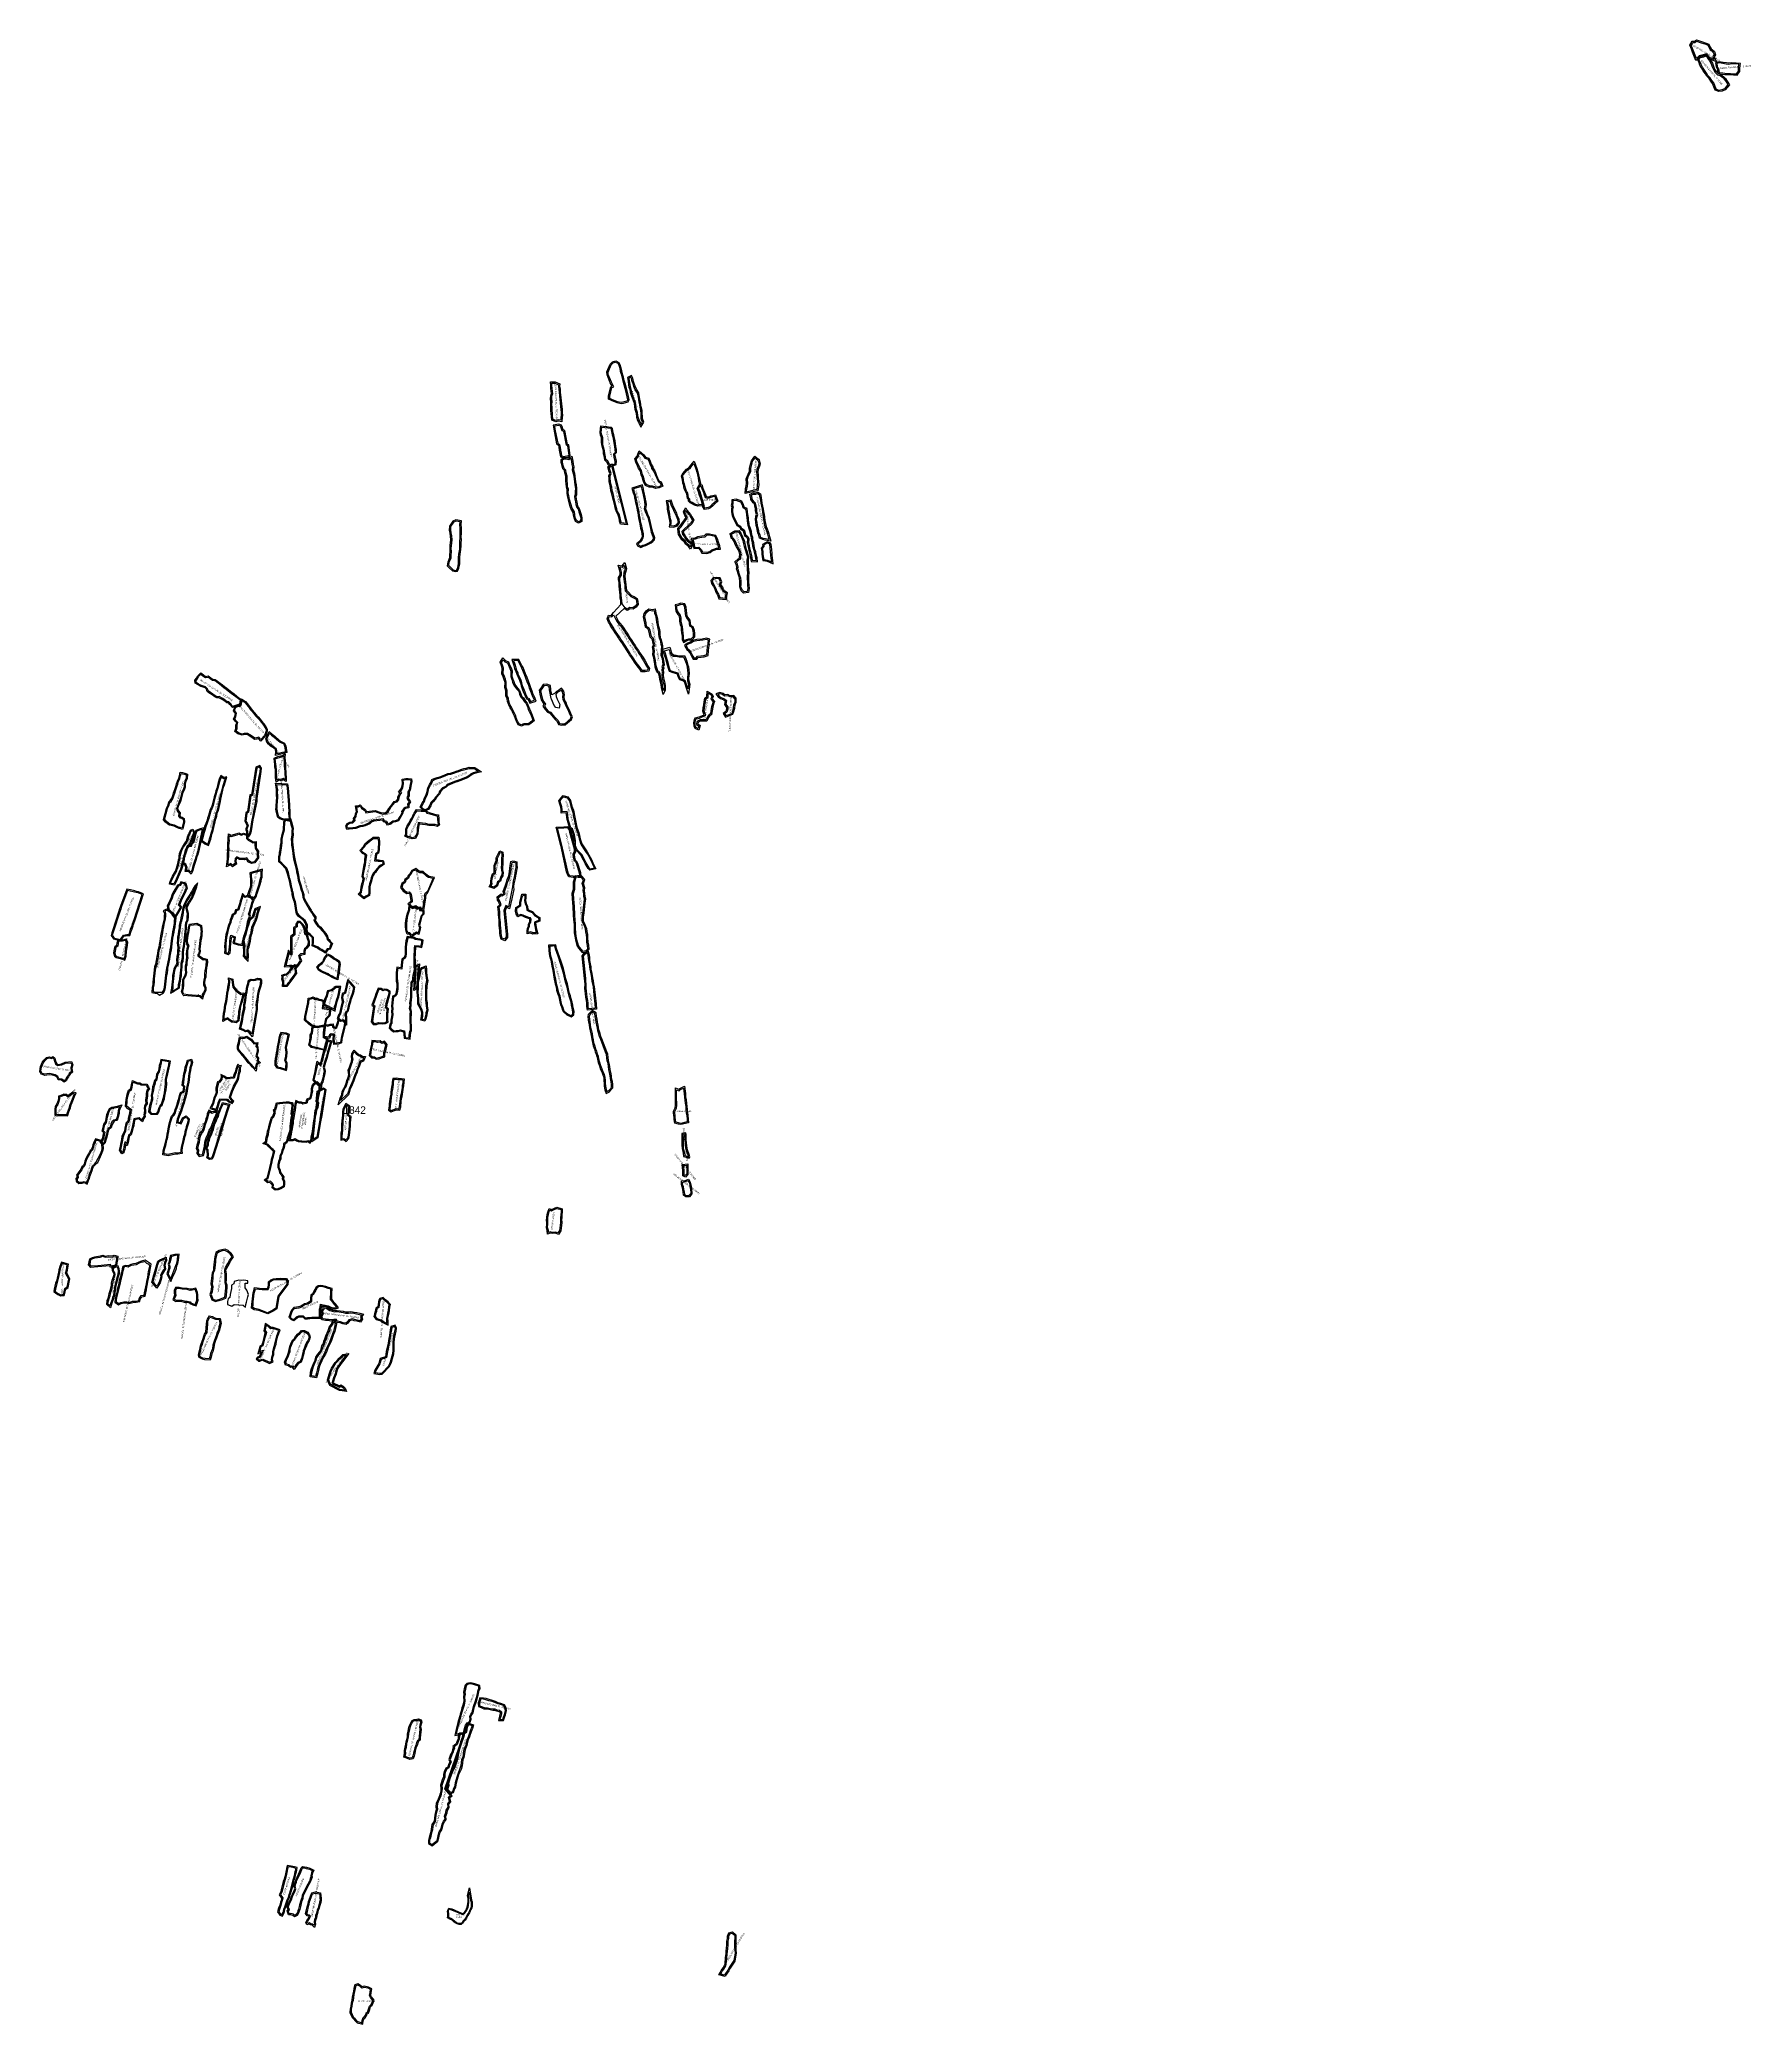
# Model space of a CAD drawing. Extents: x 550067 to 555612, y 63485 to 80416.
# Drawn here: x 550143 to 555612, y 74071 to 80416 of the extents above.
import ezdxf

# ---------------------------------------------------------------- set-up
doc = ezdxf.new("R2010")
doc.units = 0

msp = doc.modelspace()

# ---------------------------------------------------------------- linework, layer by layer
at = {"layer": 'GEOMETRY_LAYER_1', "color": 1}
for points in [[(555478.444, 80401.317, 11.585), (555483.268, 80392.169, 10.901), (555486.586, 80386.309, 10.39), (555490.964, 80383.315, 10.234), (555496.617, 80377.551, 10.253), (555500.325, 80367.883, 9.746), (555496.306, 80360.946, 10.204), (555503.037, 80344.499, 10.106), (555477.961, 80355.87, 9.692), (555470.439, 80366.401, 9.278), (555449.945, 80360.456, 8.451), (555437.373, 80349.344, 6.795), (555431.263, 80365.067, 7.096), (555427.232, 80375.442, 7.397), (555423.201, 80385.817, 7.699), (555418.481, 80397.946, 8), (555426.032, 80411.262, 9.483), (555432.896, 80411.043, 9.383), (555439.119, 80415.778, 9.469), (555455.956, 80409.952, 10.504), (555470.954, 80404.762, 11.539), (555478.444, 80401.317, 11.585)], [(555475.539, 80398.251, 11.585), (555479.757, 80390.251, 10.901), (555483.562, 80383.532, 10.39), (555488.382, 80380.235, 10.234), (555493.179, 80375.344, 10.253), (555495.906, 80368.235, 9.746), (555491.859, 80361.251, 10.204), (555495.523, 80352.297, 10.106), (555480.592, 80359.069, 9.692), (555472.046, 80371.032, 9.278), (555447.968, 80364.047, 8.451), (555439.023, 80356.141, 6.795), (555434.992, 80366.516, 7.096), (555430.96, 80376.891, 7.397), (555426.929, 80387.266, 7.699), (555422.898, 80397.626, 8), (555428.32, 80407.188, 9.483), (555434.187, 80407.001, 9.383), (555439.835, 80411.297, 9.469), (555454.648, 80406.172, 10.504), (555469.46, 80401.047, 11.539), (555475.539, 80398.251, 11.585)], [(555450.14, 80363.059, -1.167), (555462.474, 80364.838, -0.332), (555472.078, 80368.581, -0.85), (555479.112, 80357.848, -1.213), (555484.534, 80350.249, -1.346), (555490.479, 80340.557, -1.922), (555493.862, 80330.844, -2.118), (555497.24, 80321.848, -2.219), (555502.313, 80313.936, -2.827), (555509.185, 80307.282, -2.88), (555517.553, 80304.422, -2.542), (555526.65, 80297.432, -2.174), (555532.423, 80291.544, -1.36), (555538.081, 80283.335, -0.818), (555544.606, 80271.956, -0.393), (555531.235, 80255.778, -1.613), (555521.508, 80251.21, -1.891), (555510.611, 80249.758, -2.078), (555499.243, 80254.338, -2.544), (555491.149, 80275.561, -2.833), (555485.624, 80283.51, -3.512), (555479.972, 80291.799, -3.756), (555473.028, 80298.692, -3.062), (555468.089, 80306.485, -2.77), (555461.303, 80316.415, -2.364), (555455.708, 80325.729, -1.812), (555450.457, 80334.532, -1.244), (555446.589, 80344.645, -0.825), (555442.301, 80352.981, -0.549), (555450.14, 80363.059, -1.167)], [(555452.308, 80359.331, -1.167), (555463.499, 80360.944, -0.332), (555470.51, 80363.676, -0.85), (555475.81, 80355.59, -1.213), (555481.197, 80348.038, -1.346), (555486.843, 80338.835, -1.922), (555490.1, 80329.483, -2.118), (555493.644, 80320.045, -2.219), (555499.196, 80311.385, -2.827), (555507.045, 80303.786, -2.88), (555515.637, 80300.85, -2.542), (555523.991, 80294.432, -2.174), (555529.325, 80288.989, -1.36), (555534.693, 80281.2, -0.818), (555539.758, 80272.37, -0.393), (555528.723, 80259.018, -1.613), (555520.367, 80255.092, -1.891), (555511.128, 80253.862, -2.078), (555502.358, 80257.395, -2.544), (555494.712, 80277.442, -2.833), (555488.919, 80285.78, -3.512), (555483.061, 80294.368, -3.756), (555476.166, 80301.213, -3.062), (555471.43, 80308.684, -2.77), (555464.671, 80318.575, -2.364), (555459.14, 80327.784, -1.812), (555454.069, 80336.284, -1.244), (555450.247, 80346.28, -0.825), (555447.026, 80352.54, -0.549), (555452.308, 80359.331, -1.167)], [(555579.672, 80340.159, 1.804), (555566.213, 80341.221, 1.01), (555552.754, 80342.284, 0.216), (555542.753, 80340.542, -1.121), (555535.183, 80341.504, -1.539), (555524.511, 80343.124, -1.721), (555511.983, 80345.502, -1.7), (555500.202, 80342.26, -2.03), (555502.069, 80328.961, -2.418), (555506.396, 80320.085, -2.434), (555506.445, 80315.276, -2.525), (555508.559, 80307.532, -2.433), (555522.66, 80305.594, -1.78), (555529.753, 80304.635, -1.701), (555538.924, 80304.003, 0.123), (555548.392, 80304.104, 1.017), (555557.538, 80302.961, 2.13), (555569.087, 80302.766, 3.306), (555573.468, 80308.608, 3.366), (555577.736, 80314.299, 3.425), (555578.05, 80326.852, 3.068), (555579.672, 80340.159, 1.804)], [(555575.375, 80337.032, 1.01), (555552.942, 80338.256, 0.216), (555542.845, 80336.497, -1.121), (555534.631, 80337.542, -1.539), (555523.838, 80339.18, -1.721), (555512.149, 80341.399, -1.7), (555504.651, 80339.336, -2.03), (555505.942, 80330.145, -2.418), (555510.386, 80321.026, -2.434), (555510.44, 80315.833, -2.525), (555511.722, 80311.135, -2.433), (555523.2, 80309.557, -1.78), (555530.159, 80308.618, -1.701), (555539.04, 80308.004, 0.123), (555548.619, 80308.106, 1.017), (555557.82, 80306.958, 2.13), (555567.112, 80306.799, 3.306), (555570.268, 80311.008, 3.366), (555573.77, 80315.676, 3.425), (555574.056, 80327.145, 3.068), (555575.375, 80337.032, 1.01)], [(552024.423, 79274.79, -36.029), (552026.47, 79264.034, -36.44), (552022.999, 79256.689, -36.735), (552008.204, 79253.061, -35.992), (552002.479, 79251.841, -35.892), (551989.74, 79254.345, -36.434), (551971.193, 79262.092, -36.231), (551961.812, 79266.691, -36.056), (551961.775, 79277.023, -35.858), (551969.162, 79306.252, -35.115), (551973.12, 79307.897, -34.372), (551967.4, 79319.112, -33.384), (551957.257, 79344.13, -32.889), (551956.611, 79353.884, -33.165), (551967.442, 79378.867, -35.189), (551974.849, 79385.823, -35.518), (551984.795, 79389.082, -35.335), (551994.628, 79384.168, -35.218), (551998.263, 79377.025, -35.002), (552001.143, 79366.185, -34.1), (552002.792, 79357.411, -33.24), (552005.817, 79347.632, -33.121), (552008.112, 79338.447, -33.254), (552009.841, 79330.003, -33.956), (552014.457, 79314.637, -32.078), (552024.423, 79274.79, -36.029)], [(552018.264, 79283.27, -36.096), (552020.715, 79273.95, -36.029), (552022.506, 79264.539, -36.44), (552020.336, 79259.949, -36.735), (552007.356, 79256.766, -35.992), (552002.449, 79255.72, -35.892), (551990.85, 79258, -36.434), (551972.763, 79265.555, -36.231), (551965.604, 79269.064, -36.056), (551965.577, 79276.557, -35.858), (551972.38, 79303.474, -35.115), (551978.371, 79305.965, -34.372), (551970.86, 79320.692, -33.384), (551961.008, 79344.992, -32.889), (551960.463, 79353.217, -33.165), (551970.616, 79376.634, -35.189), (551976.835, 79382.475, -35.518), (551984.494, 79384.984, -35.335), (551991.809, 79381.328, -35.218), (551994.694, 79375.66, -35.002), (551997.435, 79365.345, -34.1), (551999.098, 79356.496, -33.24), (552002.156, 79346.61, -33.121), (552004.406, 79337.605, -33.254), (552006.152, 79329.074, -33.956), (552010.779, 79313.673, -32.078), (552013.432, 79301.86, -32.624), (552018.264, 79283.27, -36.096)], [(552442.345, 78993.076, 5.449), (552439.256, 78973.547, 5.55), (552398.583, 78964.436, 6.859), (552399.623, 78979.653, 6.618), (552401.642, 78989.36, 6.747), (552403.007, 78998.124, 6.792), (552401.604, 79011.692, 7.106), (552404.76, 79019.725, 7.231), (552407.732, 79026.937, 7.606), (552412.446, 79036.543, 7.75), (552412.632, 79044.976, 8.112), (552415.795, 79058.729, 7.779), (552418.43, 79069.814, 8.417), (552423.871, 79077.063, 8.29), (552429.311, 79084.311, 8.163), (552436.116, 79079.1, 7.985), (552442.921, 79073.889, 7.807), (552444.663, 79066.764, 7.914), (552446.406, 79059.638, 8.021), (552444.233, 79052.745, 7.577), (552439.971, 79041.664, 7.575), (552438.666, 79033.959, 7.698), (552439.586, 79023.738, 7.135), (552440.505, 79013.517, 6.573), (552441.425, 79003.297, 6.011), (552442.345, 78993.076, 5.449)], [(552436.024, 78977.619, 5.55), (552401.986, 78969.039, 6.859), (552403.559, 78978.931, 6.618), (552405.578, 78988.644, 6.747), (552407.039, 78998.019, 6.792), (552405.683, 79011.135, 7.106), (552408.47, 79018.232, 7.231), (552411.38, 79025.293, 7.606), (552416.426, 79035.572, 7.75), (552416.622, 79044.479, 8.112), (552419.69, 79057.818, 7.779), (552422.129, 79068.079, 8.417), (552427.07, 79074.662, 8.29), (552430.086, 79078.68, 8.163), (552433.684, 79075.924, 7.985), (552439.37, 79071.57, 7.807), (552440.778, 79065.813, 7.914), (552442.077, 79060.502, 8.021), (552439.865, 79052.529, 7.577), (552436.094, 79042.726, 7.575), (552434.635, 79034.116, 7.698), (552435.602, 79023.38, 7.135), (552436.521, 79013.159, 6.573), (552437.441, 79002.938, 6.011), (552436.024, 78977.619, 5.55)], [(552418.195, 78747.991, -11.678), (552438.412, 78746.412, -11.513), (552436.814, 78759.095, -12.018), (552433.991, 78770.256, -13.418), (552432.363, 78777.952, -13.312), (552429.863, 78786.41, -14.762), (552427.159, 78797.102, -18.554), (552425.696, 78807.521, -14.31), (552423.5, 78816.501, -14.551), (552422.996, 78823.96, -14.549), (552419.927, 78833.102, -14.278), (552418.293, 78842.998, -14.808), (552415.234, 78853.056, -15.242), (552411.536, 78863.751, -15.038), (552411.093, 78869.239, -14.867), (552409.273, 78879.283, -14.698), (552409.018, 78887.351, -14.452), (552407.552, 78897.471, -13.823), (552406.211, 78906.067, -13.307), (552404.442, 78916.891, -12.892), (552395, 78921.298, -12.952), (552393.258, 78929.139, -12.584), (552387.364, 78940.788, -12.211), (552379.224, 78943.433, -12.087), (552369.643, 78946.93, -11.138), (552355.803, 78944.483, -10.668), (552355.427, 78933.999, -10.91), (552353.574, 78926.791, -11.019), (552356.413, 78920.871, -12.059), (552354.395, 78915.946, -11.878), (552354.453, 78905.956, -12.358), (552356.963, 78894.793, -12.682), (552360.268, 78886.056, -12.8), (552365.409, 78875.374, -13.891), (552371.568, 78862.54, -15.015), (552381.034, 78857.802, -14.928), (552383.432, 78851.455, -15.047), (552391.973, 78846.1, -15.163), (552393.592, 78841.342, -15.086), (552396.395, 78831.114, -14.86), (552403.486, 78824.956, -14.588), (552405.949, 78819.02, -14.598), (552405.399, 78807.46, -14.44), (552407.065, 78798.487, -14.159), (552408.958, 78789.143, -14.122), (552411.368, 78778.801, -13.568), (552413.453, 78769.671, -13.11), (552415.687, 78759.297, -12.503), (552418.195, 78747.991, -11.678)], [(552421.296, 78751.56, -11.678), (552434.059, 78750.563, -11.513), (552433.073, 78758.389, -12.018), (552430.288, 78769.396, -13.418), (552428.677, 78777.019, -13.312), (552426.198, 78785.405, -14.762), (552423.425, 78796.37, -18.554), (552421.959, 78806.804, -14.31), (552419.731, 78815.917, -14.551), (552419.238, 78823.215, -14.549), (552416.227, 78832.182, -14.278), (552414.585, 78842.132, -14.808), (552411.619, 78851.882, -15.242), (552407.787, 78862.965, -15.038), (552407.321, 78868.746, -14.867), (552405.484, 78878.882, -14.698), (552405.226, 78887.018, -14.452), (552403.794, 78896.906, -13.823), (552402.459, 78905.468, -13.307), (552401.016, 78914.297, -12.892), (552391.697, 78918.646, -12.952), (552389.652, 78927.849, -12.584), (552384.687, 78937.662, -12.211), (552377.985, 78939.84, -12.087), (552369.299, 78943.01, -11.138), (552359.49, 78941.277, -10.668), (552359.21, 78933.452, -10.91), (552357.599, 78927.185, -11.019), (552360.569, 78920.991, -12.059), (552358.199, 78915.209, -11.878), (552358.25, 78906.388, -12.358), (552360.612, 78895.886, -12.682), (552363.764, 78887.555, -12.8), (552368.834, 78877.02, -13.891), (552374.431, 78865.356, -15.015), (552384.063, 78860.536, -14.928), (552386.535, 78853.995, -15.047), (552395.136, 78848.603, -15.163), (552397.226, 78842.458, -15.086), (552399.756, 78833.228, -14.86), (552406.654, 78827.238, -14.588), (552409.785, 78819.69, -14.598), (552409.216, 78807.719, -14.44), (552410.795, 78799.211, -14.159), (552412.671, 78789.952, -14.122), (552415.071, 78779.656, -13.568), (552417.163, 78770.494, -13.11), (552419.4, 78760.108, -12.503), (552421.296, 78751.56, -11.678)], [(552461.674, 78878.191, 0.67), (552463.485, 78868.911, -0.126), (552465.109, 78859.678, -0.29), (552468.497, 78852.428, -0.304), (552471.533, 78843.882, -0.69), (552473.689, 78836.239, -1.018), (552476.254, 78827.609, -0.927), (552480.097, 78812.248, -1.09), (552462.779, 78815.96, -0.959), (552455.113, 78817.424, -1.869), (552444.681, 78821.786, -1.9), (552442.491, 78831.329, -1.033), (552438.599, 78838.91, -0.221), (552437.725, 78844.98, -0.317), (552435.559, 78855.867, 0.161), (552433.645, 78862.2, 0.356), (552432.751, 78872.946, 0.128), (552431.144, 78881.717, 0.838), (552433.043, 78892.48, 1.027), (552434.388, 78897.85, 1.461), (552433.245, 78901.266, 1.87), (552431.908, 78910.142, 2.281), (552431.692, 78915.657, 2.611), (552429.903, 78925.162, 2.922), (552428.346, 78931.483, 2.692), (552423.976, 78935.396, 2.527), (552417.146, 78945.673, 2.131), (552416.827, 78949.144, 1.816), (552413.899, 78962.921, 1.551), (552424.135, 78967.006, 2.006), (552431.555, 78966.677, 2.07), (552438.662, 78969.092, 2.37), (552447.016, 78963.673, 3.132), (552449.515, 78952.134, 3.034), (552451.112, 78943.109, 3.364), (552452.207, 78934.423, 3.017), (552454.436, 78924.969, 2.432), (552456.435, 78915.576, 2.437), (552457.635, 78905.988, 2.225), (552459.141, 78898.867, 1.778), (552461.674, 78878.191, 0.67)], [(552459.552, 78868.181, -0.126), (552461.261, 78858.465, -0.29), (552464.792, 78850.909, -0.304), (552467.719, 78842.669, -0.69), (552469.847, 78835.126, -1.018), (552472.394, 78826.553, -0.927), (552474.659, 78817.505, -1.09), (552463.574, 78819.881, -0.959), (552456.272, 78821.275, -1.869), (552448.12, 78824.683, -1.9), (552446.278, 78832.711, -1.033), (552442.463, 78840.142, -0.221), (552441.669, 78845.656, -0.317), (552439.444, 78856.838, 0.161), (552437.596, 78862.953, 0.356), (552436.721, 78873.473, 0.128), (552435.209, 78881.731, 0.838), (552436.958, 78891.645, 1.027), (552438.552, 78898.011, 1.461), (552437.148, 78902.206, 1.87), (552435.896, 78910.519, 2.281), (552435.678, 78916.107, 2.611), (552433.813, 78926.01, 2.922), (552431.935, 78933.639, 2.692), (552427.025, 78938.036, 2.527), (552421.036, 78947.045, 2.131), (552420.789, 78949.745, 1.816), (552418.513, 78960.455, 1.551), (552424.818, 78962.971, 2.006), (552432.13, 78962.648, 2.07), (552438.112, 78964.681, 2.37), (552443.456, 78961.214, 3.132), (552445.589, 78951.362, 3.034), (552447.156, 78942.509, 3.364), (552448.265, 78933.712, 3.017), (552450.533, 78924.094, 2.432), (552452.487, 78914.91, 2.437), (552453.687, 78905.325, 2.225), (552459.552, 78868.181, -0.126)], [(552223.378, 78787.056, -29.784), (552216.902, 78795.991, -29.85), (552208.328, 78803.114, -29.564), (552204.349, 78809.695, -29.347), (552196.572, 78817.105, -29.413), (552192.47, 78822.019, -29.499), (552185.377, 78833.536, -29.881), (552184.551, 78841.233, -29.897), (552182.961, 78853.391, -30.032), (552190.701, 78861.074, -29.093), (552209.501, 78888.69, -31.927), (552205.528, 78894.888, -32.196), (552201.356, 78905.979, -32.44), (552209.063, 78918.741, -30.87), (552213.226, 78910.535, -32.778), (552217.663, 78905.395, -32.169), (552224.286, 78898.02, -31.763), (552228.177, 78890.355, -31.504), (552234.385, 78879.153, -31.434), (552228.36, 78868.163, -31.417), (552200.718, 78842.014, -29.67), (552202.033, 78835.895, -29.706), (552206.822, 78829.688, -29.848), (552210.722, 78821.924, -29.695), (552215.772, 78816.051, -29.721), (552224.118, 78810.104, -30.053), (552231.435, 78801.207, -30.334), (552223.378, 78787.056, -29.784)], [(552222.974, 78794.43, -29.784), (552219.846, 78798.746, -29.85), (552211.402, 78805.76, -29.564), (552207.495, 78812.222, -29.347), (552199.496, 78819.843, -29.413), (552195.725, 78824.362, -29.499), (552189.258, 78834.863, -29.881), (552188.523, 78841.706, -29.897), (552187.184, 78851.947, -30.032), (552193.791, 78858.506, -29.093), (552214.295, 78888.625, -31.927), (552209.123, 78896.692, -32.196), (552205.783, 78905.571, -32.44), (552208.759, 78910.5, -30.87), (552209.88, 78908.291, -32.778), (552214.661, 78902.752, -32.169), (552220.958, 78895.74, -31.763), (552224.643, 78888.48, -31.504), (552229.818, 78879.142, -31.434), (552225.155, 78870.636, -31.417), (552196.335, 78843.375, -29.67), (552198.312, 78834.169, -29.706), (552203.421, 78827.549, -29.848), (552207.368, 78819.69, -29.695), (552213.055, 78813.075, -29.721), (552221.365, 78807.154, -30.053), (552226.597, 78800.793, -30.334), (552222.974, 78794.43, -29.784)], [(552482.268, 78795.054, -0.297), (552481.07, 78805.964, -0.608), (552468.376, 78810.657, -0.786), (552454.034, 78802.132, -1.097), (552454.624, 78796.448, -1.083), (552449.54, 78789.69, -1.428), (552451.529, 78779.038, -1.195), (552451.488, 78771.057, -0.797), (552452.989, 78762.52, -0.802), (552454.709, 78750.366, -0.542), (552463.734, 78749.285, -0.524), (552468.308, 78748.596, -0.065), (552488.17, 78740.375, 0.217), (552485.422, 78759.139, 0.027), (552484.514, 78767.648, 0.148), (552484.477, 78774.601, 0.078), (552482.268, 78795.054, -0.297)], [(552477.827, 78803.431, -0.608), (552468.729, 78806.795, -0.786), (552457.746, 78800.267, -1.097), (552458.247, 78795.442, -1.083), (552453.264, 78788.818, -1.428), (552455.03, 78779.352, -1.195), (552454.99, 78771.353, -0.797), (552456.446, 78763.069, -0.802), (552457.797, 78753.521, -0.542), (552464.203, 78752.754, -0.524), (552469.252, 78751.994, -0.065), (552483.814, 78745.966, 0.217), (552481.949, 78758.7, 0.027), (552481.015, 78767.453, 0.148), (552477.827, 78803.431, -0.608)], [(552326.615, 78665.306, -38.752), (552321.019, 78673.73, -39.164), (552324.017, 78682.51, -39.193), (552318.325, 78695.412, -39.131), (552306.422, 78696.834, -39.039), (552296.483, 78695.05, -39.256), (552288.608, 78686.923, -39.771), (552291.275, 78677.391, -40.075), (552297.356, 78667.747, -40.112), (552301.535, 78659.478, -39.434), (552304.641, 78649.791, -38.804), (552309.762, 78641.094, -38.201), (552314.786, 78628.275, -37.036), (552326.284, 78627.21, -36.308), (552338.625, 78626.45, -36.036), (552340.193, 78636.847, -36.698), (552341.606, 78647.391, -37.26), (552333.136, 78652.977, -37.812), (552329.609, 78658.46, -38.328), (552326.615, 78665.306, -38.752)], [(552323.283, 78663.093, -38.752), (552316.597, 78673.159, -39.164), (552319.727, 78682.325, -39.193), (552315.586, 78691.711, -39.131), (552306.541, 78692.791, -39.039), (552298.458, 78691.341, -39.256), (552293.079, 78685.789, -39.771), (552294.969, 78679.032, -40.075), (552300.841, 78669.72, -40.112), (552305.247, 78661.001, -39.434), (552308.314, 78651.437, -38.804), (552313.37, 78642.85, -38.201), (552317.61, 78632.03, -37.036), (552326.591, 78631.199, -36.308), (552335.216, 78630.668, -36.036), (552336.233, 78637.412, -36.698), (552337.308, 78645.434, -37.26), (552330.229, 78650.103, -37.812), (552326.245, 78656.296, -38.328), (552323.283, 78663.093, -38.752)], [(552283.737, 78487.361, -41.267), (552285.779, 78499.348, -41.209), (552274.531, 78502.543, -41.271), (552260.892, 78498.967, -41.457), (552243.861, 78497.748, -41.502), (552231.549, 78495.088, -40.564), (552223.151, 78489.822, -40.549), (552217.196, 78487.985, -39.53), (552214.073, 78486.896, -39.91), (552207.136, 78482.131, -39.334), (552204.66, 78478.956, -39.713), (552212.736, 78463.904, -40.091), (552215.336, 78462.882, -40.08), (552221.185, 78455.765, -40.813), (552224.578, 78449.915, -40.927), (552227.831, 78443.136, -40.873), (552232.18, 78435.3, -41.02), (552243.568, 78435.672, -40.936), (552247.883, 78440.688, -40.918), (552257.57, 78441.648, -40.938), (552267.618, 78443.239, -40.959), (552279.78, 78447.002, -40.59), (552281.347, 78462.24, -40.76), (552282.351, 78472.572, -40.914), (552284.563, 78480.692, -41.196), (552283.737, 78487.361, -41.267)], [(552279.794, 78488.033, -41.267), (552281.233, 78496.481, -41.209), (552274.489, 78498.396, -41.271), (552263.678, 78495.562, -41.457), (552243.53, 78493.585, -41.502), (552233.08, 78491.327, -40.564), (552224.832, 78486.154, -40.549), (552218.444, 78484.184, -39.53), (552215.896, 78483.296, -39.91), (552209.911, 78479.183, -39.334), (552209.417, 78478.55, -39.713), (552215.566, 78467.09, -40.091), (552217.767, 78466.224, -40.08), (552224.482, 78458.053, -40.813), (552228.116, 78451.787, -40.927), (552231.385, 78444.974, -40.873), (552234.492, 78439.377, -41.02), (552241.681, 78439.612, -40.936), (552245.895, 78444.511, -40.918), (552257.059, 78445.617, -40.938), (552266.709, 78447.145, -40.959), (552276.071, 78450.041, -40.59), (552277.367, 78462.638, -40.76), (552278.402, 78473.296, -40.914), (552280.703, 78481.744, -41.196), (552279.794, 78488.033, -41.267)], [(551681.099, 78324.746, 34.462), (551684.545, 78316.348, 34.189), (551689.459, 78311.176, 33.509), (551696.718, 78301.293, 33.107), (551701.768, 78295.09, 32.352), (551706.043, 78284.263, 31.562), (551708.722, 78276.077, 31.098), (551712.966, 78267.401, 30.284), (551717.763, 78256.603, 29.671), (551721.067, 78247.589, 29.058), (551724.491, 78237.957, 28.993), (551714.908, 78230.825, 28.955), (551706.999, 78224.854, 29.022), (551692.03, 78225.011, 28.871), (551683.062, 78220.726, 28.843), (551672.672, 78225.284, 29.556), (551667.435, 78235.851, 30.073), (551664.032, 78244.551, 30.446), (551661.453, 78253.118, 30.993), (551657.391, 78261.369, 32.398), (551652.834, 78271.793, 33.433), (551647.573, 78279.75, 34.656), (551642.927, 78289.084, 34.81), (551639.08, 78299.55, 34.908), (551638.08, 78308.168, 34.685), (551633.777, 78317.69, 35.31), (551633.234, 78334.372, 36.182), (551630.17, 78344.233, 36.704), (551630.849, 78361.027, 37.584), (551628.519, 78369.635, 38.046), (551625.181, 78378.609, 38.668), (551621.061, 78388.683, 39.173), (551622.069, 78405.891, 40.769), (551619.343, 78414.295, 41.608), (551615.122, 78425.551, 42.303), (551624.079, 78439.396, 42.21), (551632.865, 78430.642, 41.893), (551641.686, 78426.866, 40.896), (551645.557, 78417.293, 40.43), (551650.156, 78407.073, 40.031), (551653.226, 78397.722, 39.179), (551653.047, 78380.818, 38.059), (551655.902, 78371.623, 37.802), (551658.87, 78363.383, 37.086), (551662.432, 78353.966, 36.325), (551671.082, 78342.675, 35.542), (551677.599, 78335.293, 34.87), (551681.099, 78324.746, 34.462)], [(551677.398, 78323.226, 34.462), (551681.129, 78314.136, 34.189), (551686.385, 78308.605, 33.509), (551693.553, 78298.844, 33.107), (551698.275, 78293.045, 32.352), (551702.279, 78282.906, 31.562), (551705.007, 78274.568, 31.098), (551709.34, 78265.71, 30.284), (551714.053, 78255.101, 29.671), (551717.304, 78246.231, 29.058), (551719.732, 78239.401, 28.993), (551712.509, 78234.025, 28.955), (551705.678, 78228.868, 29.022), (551691.144, 78229.021, 28.871), (551682.991, 78225.126, 28.843), (551675.611, 78228.363, 29.556), (551671.097, 78237.471, 30.073), (551667.816, 78245.858, 30.446), (551665.188, 78254.589, 30.993), (551661.019, 78263.054, 32.398), (551656.361, 78273.712, 33.433), (551651.045, 78281.752, 34.656), (551646.606, 78290.67, 34.81), (551642.998, 78300.483, 34.908), (551641.981, 78309.247, 34.685), (551637.749, 78318.614, 35.31), (551637.214, 78335.043, 36.182), (551634.195, 78344.76, 36.704), (551634.871, 78361.479, 37.584), (551632.333, 78370.857, 38.046), (551628.908, 78380.063, 38.668), (551625.107, 78389.356, 39.173), (551626.106, 78406.41, 40.769), (551623.12, 78415.615, 41.608), (551619.574, 78425.07, 42.303), (551624.755, 78433.077, 42.21), (551630.586, 78427.266, 41.893), (551638.596, 78423.838, 40.896), (551641.877, 78415.721, 40.43), (551646.422, 78405.625, 40.031), (551649.219, 78397.103, 39.179), (551649.041, 78380.232, 38.059), (551652.108, 78370.351, 37.802), (551655.117, 78361.997, 37.086), (551658.899, 78352, 36.325), (551667.991, 78340.133, 35.542), (551674.6, 78332.645, 34.87), (551677.398, 78323.226, 34.462)], [(550728.084, 78352.943, 62.461), (550734.345, 78347.849, 63.055), (550741.939, 78342.057, 63.707), (550748.088, 78337.141, 64.236), (550757.566, 78329.632, 65.3), (550764.775, 78324.058, 66.004), (550772.17, 78318.454, 66.865), (550780.448, 78311.886, 67.658), (550787.886, 78307.011, 68.412), (550785.377, 78289.444, 68.642), (550759.254, 78280.484, 66.679), (550751.306, 78289.891, 66.01), (550746.605, 78295.184, 65.549), (550741.807, 78295.955, 65.245), (550735.173, 78300.7, 64.549), (550726.732, 78306.401, 63.561), (550716.221, 78312.012, 62.446), (550709.175, 78311.566, 62.028), (550702.978, 78314.55, 61.688), (550694.719, 78320.788, 61.524), (550687.697, 78325.503, 61.022), (550678.796, 78332.442, 60.193), (550676.54, 78338.907, 59.253), (550671.837, 78344.128, 58.664), (550666.476, 78345.595, 58.139), (550658.954, 78347.773, 57.708), (550649.786, 78352.715, 56.873), (550639.88, 78358.999, 56.054), (550639.844, 78368.339, 55.515), (550644.561, 78374.331, 55.963), (550648.516, 78382.266, 56.447), (550658.083, 78391.987, 56.909), (550667.464, 78384.689, 57.529), (550673.901, 78380.208, 58.243), (550681.85, 78382.012, 58.58), (550690.298, 78376.079, 59.153), (550696.993, 78371.406, 59.87), (550703.836, 78370.355, 60.172), (550711.422, 78365.347, 60.878), (550720.116, 78358.918, 61.602), (550728.084, 78352.943, 62.461)], [(550725.875, 78350.228, 62.461), (550732.179, 78345.1, 63.055), (550739.784, 78339.299, 63.707), (550745.908, 78334.403, 64.236), (550755.408, 78326.876, 65.3), (550762.647, 78321.279, 66.004), (550770.025, 78315.688, 66.865), (550778.396, 78309.046, 67.658), (550784.74, 78304.888, 68.412), (550782.495, 78291.438, 68.642), (550760.159, 78284.365, 66.679), (550753.987, 78292.143, 66.01), (550748.392, 78298.442, 65.549), (550743.174, 78299.28, 65.245), (550737.171, 78303.574, 64.549), (550728.54, 78309.403, 63.561), (550716.992, 78315.568, 62.446), (550709.868, 78315.117, 62.028), (550704.809, 78317.552, 61.688), (550696.75, 78323.639, 61.524), (550689.751, 78328.339, 61.022), (550681.761, 78334.569, 60.193), (550679.612, 78340.726, 59.253), (550673.75, 78347.233, 58.664), (550667.424, 78348.965, 58.139), (550660.286, 78351.031, 57.708), (550651.556, 78355.737, 56.873), (550643.372, 78360.927, 56.054), (550643.348, 78367.132, 55.515), (550647.533, 78372.448, 55.963), (550651.4, 78380.208, 56.447), (550658.392, 78387.312, 56.909), (550665.388, 78381.87, 57.529), (550673.169, 78376.453, 58.243), (550681.109, 78378.255, 58.58), (550688.29, 78373.212, 59.153), (550695.657, 78368.07, 59.87), (550702.547, 78367.011, 60.172), (550709.416, 78362.478, 60.878), (550718.035, 78356.104, 61.602), (550725.875, 78350.228, 62.461)], [(550841.459, 78250.69, 69.672), (550848.262, 78243.568, 69.598), (550853.656, 78236.146, 69.259), (550859.145, 78229.961, 68.662), (550863.673, 78223.094, 67.728), (550870.608, 78211.719, 66.201), (550870.75, 78205.368, 66.022), (550866.93, 78195.385, 66.441), (550864.725, 78189.428, 66.35), (550850.809, 78172.834, 67.47), (550842.95, 78182.052, 67.892), (550837.603, 78179.849, 67.986), (550830.471, 78178.872, 68.219), (550818.789, 78187.003, 68.099), (550806.569, 78193.953, 67.551), (550797.423, 78193.974, 66.513), (550790.113, 78192.072, 66.285), (550776.889, 78196.945, 65.825), (550767.542, 78204.098, 66.072), (550770.767, 78213.953, 66.658), (550770.847, 78224.329, 67.661), (550773.094, 78231.946, 68.552), (550767.871, 78236.903, 69.038), (550763.227, 78244.529, 69.2), (550766.668, 78252.857, 69.428), (550769.13, 78261.842, 68.938), (550766.786, 78265.135, 68.513), (550762.705, 78270.48, 68.537), (550768.747, 78284.95, 68.087), (550784.035, 78290.632, 68.776), (550788.106, 78308.415, 74.442), (550801.464, 78300.101, 74.722), (550807.299, 78292.097, 75.24), (550813.082, 78285.055, 76.02), (550820.287, 78275.663, 76.836), (550823.764, 78271.008, 76.964), (550829.101, 78265.125, 76.516), (550836.09, 78256.681, 70.199), (550841.459, 78250.69, 69.672)], [(550838.928, 78248.273, 69.672), (550845.569, 78241.321, 69.598), (550850.925, 78233.951, 69.259), (550856.361, 78227.825, 68.662), (550860.717, 78221.219, 67.728), (550867.13, 78210.701, 66.201), (550867.235, 78205.977, 66.022), (550863.654, 78196.618, 66.441), (550861.653, 78191.213, 66.35), (550850.787, 78178.255, 67.47), (550843.965, 78186.257, 67.892), (550836.684, 78183.256, 67.986), (550831.349, 78182.525, 68.219), (550820.658, 78189.966, 68.099), (550807.499, 78197.451, 67.551), (550796.979, 78197.475, 66.513), (550790.293, 78195.735, 66.285), (550778.596, 78200.046, 65.825), (550771.641, 78205.369, 66.072), (550774.263, 78213.382, 66.658), (550774.343, 78223.81, 67.661), (550777.058, 78233.01, 68.552), (550770.618, 78239.122, 69.038), (550767.14, 78244.834, 69.2), (550769.986, 78251.721, 69.428), (550772.945, 78262.519, 68.938), (550769.603, 78267.213, 68.513), (550766.069, 78271.842, 68.537), (550770.638, 78281.915, 68.087), (550787.12, 78286.941, 68.776), (550790.249, 78302.959, 74.442), (550799.037, 78297.489, 74.722), (550804.53, 78289.955, 75.24), (550810.341, 78282.879, 76.02), (550817.496, 78273.55, 76.836), (550821.059, 78268.78, 76.964), (550826.455, 78262.832, 76.516), (550833.394, 78254.449, 70.199), (550838.928, 78248.273, 69.672)], [(550731.454, 78026.544, 40.307), (550734.491, 78033.85, 40.252), (550737.156, 78043.765, 40.513), (550742.137, 78059.21, 40.06), (550732.024, 78056.904, 39.998), (550722.573, 78063.557, 40.272), (550717.2, 78051.189, 40.025), (550714.085, 78041.243, 40.159), (550711.738, 78031.543, 40.354), (550709.518, 78023.403, 40.256), (550706.445, 78013.974, 40.15), (550704.011, 78005.185, 39.962), (550701.379, 77995.292, 39.499), (550699.144, 77986.766, 39.418), (550696.76, 77977.895, 39.225), (550694.512, 77968.307, 39.137), (550691.581, 77959.974, 39.193), (550688.604, 77954.993, 39.323), (550682.829, 77935.91, 38.78), (550680.268, 77927.383, 38.575), (550677.438, 77918.488, 38.578), (550674.187, 77909.467, 38.567), (550670.556, 77900.183, 38.529), (550669.139, 77891.942, 38.418), (550666.242, 77882.174, 38.063), (550663.823, 77873.477, 37.463), (550661.984, 77865.04, 37.434), (550657.13, 77850.819, 37.876), (550664.915, 77849.862, 37.864), (550671.028, 77844.926, 38.033), (550683.065, 77839.304, 38.234), (550687.285, 77850.953, 37.893), (550689.98, 77860.279, 37.231), (550692.427, 77869.46, 37.381), (550695.052, 77877.984, 37.729), (550698.01, 77887.577, 37.841), (550700.073, 77896.777, 37.808), (550702.709, 77906.023, 38.264), (550704.742, 77915.62, 38.395), (550706.787, 77923.664, 38.658), (550709.4, 77933.839, 38.81), (550711.149, 77943.169, 38.806), (550714.851, 77951.52, 39.235), (550717.248, 77961.276, 39.05), (550719.242, 77970.423, 39.063), (550721.211, 77980.009, 39.4), (550722.191, 77987.958, 39.516), (550724.986, 77997.689, 40.178), (550726.765, 78007.355, 40.449), (550731.454, 78026.544, 40.307)], [(550731.171, 78034.981, 40.252), (550733.798, 78044.758, 40.513), (550736.918, 78054.429, 40.06), (550731.283, 78053.145, 39.998), (550724.072, 78058.222, 40.272), (550720.484, 78049.966, 40.025), (550717.459, 78040.307, 40.159), (550715.128, 78030.67, 40.354), (550712.872, 78022.4, 40.256), (550709.797, 78012.965, 40.15), (550707.388, 78004.268, 39.962), (550704.763, 77994.398, 39.499), (550702.527, 77985.869, 39.418), (550700.155, 77977.041, 39.225), (550697.876, 77967.325, 39.137), (550694.766, 77958.48, 39.193), (550691.829, 77953.567, 39.323), (550686.18, 77934.899, 38.78), (550683.612, 77926.348, 38.575), (550680.753, 77917.363, 38.578), (550677.463, 77908.236, 38.567), (550673.945, 77899.24, 38.529), (550672.553, 77891.145, 38.418), (550669.606, 77881.207, 38.063), (550667.221, 77872.635, 37.463), (550665.361, 77864.098, 37.434), (550661.834, 77853.766, 37.876), (550666.336, 77853.214, 37.864), (550672.895, 77847.917, 38.033), (550681.078, 77844.095, 38.234), (550683.955, 77852.036, 37.893), (550686.607, 77861.216, 37.231), (550689.063, 77870.426, 37.381), (550691.707, 77879.014, 37.729), (550694.625, 77888.476, 37.841), (550696.68, 77897.64, 37.808), (550699.31, 77906.867, 38.264), (550701.333, 77916.414, 38.395), (550703.396, 77924.53, 38.658), (550705.981, 77934.597, 38.81), (550707.784, 77944.215, 38.806), (550711.526, 77952.655, 39.235), (550713.838, 77962.067, 39.05), (550715.818, 77971.147, 39.063), (550717.754, 77980.576, 39.4), (550718.751, 77988.66, 39.516), (550721.575, 77998.491, 40.178), (550731.171, 78034.981, 40.252)], [(550850.441, 78068.865, 46.896), (550851.536, 78076.052, 46.959), (550852.71, 78086.799, 47.09), (550847.448, 78094.866, 47.075), (550834.568, 78089.759, 47.067), (550820.456, 78001.991, 43.876), (550815.232, 78001.116, 43.556), (550808.013, 77948.128, 41.065), (550802.654, 77944.025, 41.114), (550799.152, 77916.884, 40.253), (550803.848, 77909.701, 39.819), (550806.034, 77904.31, 39.597), (550805.095, 77900.786, 39.446), (550802.574, 77892.687, 39.199), (550802.219, 77888.401, 39.127), (550804.037, 77884.719, 39.005), (550804.135, 77877.324, 38.829), (550811.281, 77865.998, 38.688), (550817.108, 77875.348, 38.895), (550820.372, 77886.861, 39.189), (550825.909, 77921.26, 40.814), (550827.687, 77929.779, 41.166), (550828.918, 77935.367, 41.297), (550838.083, 77980.327, 42.921), (550838.811, 77990.214, 43.499), (550850.441, 78068.865, 46.896)], [(550845.38, 78061.208, 46.439), (550846.992, 78069.465, 46.896), (550848.065, 78076.507, 46.959), (550849.095, 78085.934, 47.09), (550846.079, 78090.558, 47.075), (550837.708, 78087.24, 47.067), (550823.512, 77998.954, 43.876), (550818.352, 77998.09, 43.556), (550811.286, 77946.225, 41.065), (550805.938, 77942.132, 41.114), (550802.789, 77917.718, 40.253), (550806.964, 77911.332, 39.819), (550809.717, 77904.541, 39.597), (550808.458, 77899.815, 39.446), (550806.03, 77892.014, 39.199), (550805.787, 77889.081, 39.127), (550807.527, 77885.558, 39.005), (550807.622, 77878.357, 38.829), (550811.263, 77872.586, 38.688), (550813.876, 77876.779, 38.895), (550816.948, 77887.619, 39.189), (550822.467, 77921.897, 40.814), (550824.265, 77930.512, 41.166), (550825.494, 77936.093, 41.297), (550834.609, 77980.807, 42.921), (550835.329, 77990.589, 43.499), (550845.38, 78061.208, 46.439)], [(551352.402, 77875.759, 35.798), (551348.907, 77869.208, 36.268), (551344.168, 77862.234, 36.152), (551334.119, 77860.667, 36.031), (551326.642, 77863.49, 36.058), (551319.008, 77865.254, 35.682), (551310.401, 77869.249, 35.389), (551313.51, 77877.066, 35.459), (551313.551, 77883.943, 35.255), (551313.601, 77892.312, 35.051), (551317.223, 77900.666, 35.057), (551323.138, 77911.076, 35.401), (551327.684, 77919.422, 35.334), (551331.613, 77926.388, 35.465), (551335.685, 77934.106, 35.528), (551335.673, 77935.073, 35.518), (551340.894, 77943.475, 35.622), (551347.469, 77954.26, 35.527), (551363.068, 77953.528, 35.41), (551378.027, 77952.828, 35.293), (551383.412, 77946.717, 34.517), (551391.783, 77944.481, 33.937), (551401.854, 77940.942, 33.711), (551409.225, 77938.7, 33.937), (551417.991, 77937.581, 34.201), (551418.986, 77924.05, 34.022), (551419.735, 77913.877, 33.844), (551421.599, 77905.167, 33.728), (551415.289, 77900.553, 33.712), (551406.536, 77902.8, 33.268), (551386.863, 77903.056, 32.011), (551376.787, 77906.014, 32.466), (551366.556, 77907.109, 33.269), (551358.892, 77908.256, 34.676), (551356.075, 77908.144, 35.435), (551355.485, 77905.082, 35.439), (551354.116, 77896.157, 35.686), (551353.385, 77890.49, 35.394), (551352.402, 77875.759, 35.798)], [(551349.677, 77884.108, 35.626), (551348.726, 77876.94, 35.798), (551345.65, 77871.176, 36.268), (551341.952, 77865.734, 36.152), (551334.524, 77864.575, 36.031), (551327.746, 77867.135, 36.058), (551320.249, 77868.867, 35.682), (551315.26, 77871.183, 35.389), (551317.305, 77876.327, 35.459), (551317.351, 77883.92, 35.255), (551317.397, 77891.513, 35.051), (551320.628, 77898.967, 35.057), (551326.458, 77909.228, 35.401), (551331.007, 77917.58, 35.334), (551334.949, 77924.568, 35.465), (551339.497, 77933.187, 35.528), (551339.486, 77934.011, 35.518), (551344.13, 77941.483, 35.622), (551349.541, 77950.358, 35.527), (551362.891, 77949.732, 35.41), (551376.241, 77949.107, 35.293), (551381.321, 77943.342, 34.517), (551390.662, 77940.847, 33.937), (551400.67, 77937.331, 33.711), (551408.426, 77934.971, 33.937), (551414.429, 77934.205, 34.201), (551415.197, 77923.771, 34.022), (551415.964, 77913.338, 33.844), (551417.367, 77906.78, 33.728), (551414.495, 77904.68, 33.712), (551407.04, 77906.594, 33.268), (551387.433, 77906.849, 32.011), (551377.531, 77909.757, 32.466), (551367.039, 77910.88, 33.269), (551359.1, 77912.066, 34.676), (551352.913, 77911.822, 35.435), (551351.74, 77905.729, 35.439), (551350.353, 77896.688, 35.686), (551349.582, 77890.707, 35.394), (551349.677, 77884.108, 35.626)], [(550638.543, 77881.859, 44.112), (550635.981, 77873.289, 43.862), (550633.496, 77865.911, 43.644), (550631.637, 77860.052, 43.62), (550630.132, 77855.706, 43.132), (550628.076, 77849.161, 42.951), (550623.721, 77842.32, 43.046), (550617.983, 77835.079, 42.298), (550614.697, 77828.604, 42.258), (550612.174, 77821.774, 42.571), (550609.152, 77811.682, 42.381), (550606.615, 77803.301, 41.87), (550603.854, 77791.507, 41.109), (550602.445, 77784.432, 40.815), (550599.422, 77772.648, 40.612), (550596.599, 77762.396, 40.632), (550592.596, 77752.814, 40.856), (550588.839, 77745.057, 41.373), (550586.404, 77738.256, 41.664), (550582.671, 77730.894, 42.18), (550580.596, 77725.368, 42.209), (550574.307, 77713.161, 42.352), (550558.824, 77715.737, 42.192), (550560.708, 77725.937, 42.18), (550563.364, 77732.076, 41.966), (550567.892, 77741.358, 41.718), (550571.278, 77747.251, 41.355), (550577.393, 77757.801, 41.029), (550580.545, 77767.636, 40.606), (550582.658, 77774.788, 40.557), (550584.904, 77781.867, 40.765), (550585.985, 77787.715, 40.832), (550587.383, 77793.716, 41.041), (550588.802, 77798.803, 41.268), (550589.299, 77805.373, 41.969), (550590.677, 77814.081, 42.712), (550594.378, 77824.545, 42.841), (550600.446, 77836.423, 42.527), (550606.481, 77845.065, 42.678), (550610.356, 77850.94, 43.12), (550613.366, 77857.714, 43.285), (550615.319, 77863.333, 43.368), (550617.119, 77870.073, 43.772), (550619.777, 77876.318, 43.952), (550622.422, 77882.143, 44.242), (550625.428, 77888.215, 44.448), (550633.167, 77891.53, 44.476), (550638.543, 77881.859, 44.112)], [(550635.19, 77882.862, 44.112), (550632.645, 77874.349, 43.862), (550630.169, 77866.999, 43.644), (550628.315, 77861.154, 43.62), (550626.808, 77856.802, 43.132), (550624.876, 77850.651, 42.951), (550620.866, 77844.352, 43.046), (550615.021, 77836.977, 42.298), (550611.485, 77830.008, 42.258), (550608.853, 77822.885, 42.571), (550605.801, 77812.691, 42.381), (550603.232, 77804.208, 41.87), (550600.433, 77792.248, 41.109), (550599.031, 77785.21, 40.815), (550596.039, 77773.548, 40.612), (550593.284, 77763.541, 40.632), (550589.404, 77754.253, 40.856), (550585.607, 77746.414, 41.373), (550583.183, 77739.642, 41.664), (550579.463, 77732.305, 42.18), (550577.391, 77726.79, 42.209), (550572.365, 77717.033, 42.352), (550562.913, 77718.605, 42.192), (550564.078, 77724.912, 42.18), (550566.545, 77730.614, 41.966), (550570.985, 77739.718, 41.718), (550574.31, 77745.502, 41.355), (550580.61, 77756.373, 41.029), (550583.891, 77766.606, 40.606), (550586.005, 77773.762, 40.557), (550588.306, 77781.016, 40.765), (550589.412, 77786.999, 40.832), (550590.775, 77792.848, 41.041), (550592.266, 77798.195, 41.268), (550592.778, 77804.967, 41.969), (550594.084, 77813.217, 42.712), (550597.6, 77823.159, 42.841), (550603.453, 77834.616, 42.527), (550609.377, 77843.099, 42.678), (550613.437, 77849.255, 43.12), (550616.623, 77856.427, 43.285), (550618.667, 77862.305, 43.368), (550620.437, 77868.93, 43.772), (550622.981, 77874.909, 43.952), (550625.584, 77880.643, 44.242), (550628.016, 77885.554, 44.448), (550631.903, 77887.346, 44.476), (550635.19, 77882.862, 44.112)], [(550645.785, 77803.278, 41.678), (550643.409, 77794.424, 41.605), (550640.057, 77784.773, 41.532), (550637.563, 77775.724, 41.316), (550635.157, 77768.321, 41.307), (550632.848, 77759.576, 41.332), (550628.096, 77747.983, 41.454), (550619.27, 77756.547, 41.256), (550608.575, 77756.457, 41.583), (550610.852, 77769.359, 41.506), (550607.355, 77777.727, 41.415), (550601.558, 77781.447, 41.586), (550600.205, 77784.594, 41.493), (550602.988, 77793.606, 41.075), (550602.129, 77797.641, 41.119), (550604.89, 77806.546, 41.353), (550606.868, 77815.442, 41.532), (550609.884, 77824.361, 41.608), (550614.309, 77833.607, 41.714), (550619.931, 77839.481, 41.778), (550625.996, 77840.696, 41.991), (550629.603, 77848.929, 42.364), (550634.443, 77852.051, 42.462), (550635.987, 77859.58, 42.582), (550638.56, 77869.077, 43.155), (550640.5, 77878.369, 43.057), (550643.475, 77888.972, 43.578), (550654.444, 77892.983, 44.112), (550667.719, 77897.539, 43.951), (550651.071, 77818.675, 41.196), (550650.633, 77817.171, 41.224), (550650.232, 77815.794, 41.252), (550649.831, 77814.416, 41.28), (550649.43, 77813.039, 41.307), (550649.029, 77811.661, 41.335), (550648.628, 77810.284, 41.363), (550645.785, 77803.278, 41.678)], [(550642.404, 77804.185, 41.678), (550640.061, 77795.453, 41.605), (550636.713, 77785.813, 41.532), (550634.21, 77776.73, 41.316), (550631.798, 77769.31, 41.307), (550629.522, 77760.691, 41.332), (550626.82, 77754.098, 41.454), (550620.677, 77760.058, 41.256), (550612.753, 77759.992, 41.583), (550614.477, 77769.761, 41.506), (550610.164, 77780.084, 41.415), (550604.35, 77783.814, 41.586), (550603.929, 77784.794, 41.493), (550606.601, 77793.444, 41.075), (550605.742, 77797.477, 41.119), (550608.275, 77805.646, 41.353), (550610.244, 77814.499, 41.532), (550613.132, 77823.041, 41.608), (550617.224, 77831.592, 41.714), (550621.698, 77836.265, 41.778), (550628.47, 77837.622, 41.991), (550632.386, 77846.559, 42.364), (550637.576, 77849.907, 42.462), (550639.393, 77858.77, 42.582), (550641.965, 77868.261, 43.155), (550643.901, 77877.537, 43.057), (550646.36, 77886.301, 43.578), (550655.613, 77889.684, 44.112), (550663.021, 77892.225, 43.951), (550647.674, 77819.527, 41.196), (550647.273, 77818.149, 41.224), (550646.872, 77816.771, 41.252), (550646.471, 77815.394, 41.28), (550646.07, 77814.016, 41.307), (550645.669, 77812.639, 41.335), (550645.268, 77811.261, 41.363), (550642.404, 77804.185, 41.678)], [(550842.681, 77820.971, 30.651), (550842.118, 77810.818, 30.494), (550842.444, 77805.962, 30.142), (550842.693, 77799.923, 30.261), (550831.238, 77784.164, 28.956), (550819.997, 77781.748, 28.871), (550809.262, 77787.779, 29.976), (550804.14, 77795.705, 29.927), (550798.28, 77794.045, 29.773), (550790.937, 77794.629, 29.744), (550781.624, 77795.155, 29.925), (550774.294, 77798.932, 29.773), (550771.31, 77796.133, 29.817), (550770.862, 77789.815, 29.676), (550772.293, 77780.368, 29.746), (550759.624, 77771.81, 29.564), (550753.693, 77777.704, 29.359), (550740.774, 77771.679, 29.806), (550742.625, 77787.921, 30.179), (550743.402, 77796.605, 30.202), (550744.111, 77804.87, 30.315), (550744.159, 77813.956, 30.409), (550744.957, 77821.351, 30.166), (550745.241, 77829.382, 29.969), (550745.006, 77837.682, 29.73), (550745.3, 77848.156, 29.736), (550746.11, 77855.106, 30.03), (550745.647, 77862.078, 30.84), (550747.463, 77877.103, 31.681), (550755.287, 77872.804, 31.217), (550774.809, 77877.557, 32.372), (550780.372, 77879.705, 32.615), (550788.223, 77876.263, 32.614), (550795.028, 77879.429, 32.543), (550807.667, 77874.775, 32.483), (550807.613, 77863.388, 31.236), (550812.114, 77859.931, 31.614), (550819.116, 77855.032, 31.431), (550825.794, 77851.387, 32.02), (550835.195, 77852.819, 32.265), (550835.01, 77841.412, 31.767), (550835.788, 77831.267, 31.264), (550842.681, 77820.971, 30.651)], [(550838.611, 77810.798, 30.494), (550838.948, 77805.772, 30.142), (550839.146, 77800.995, 30.261), (550834.17, 77794.149, 29.608), (550829.194, 77787.304, 28.956), (550820.557, 77785.448, 28.871), (550811.732, 77790.406, 29.976), (550805.676, 77799.777, 29.927), (550797.931, 77797.584, 29.773), (550791.174, 77798.121, 29.744), (550782.565, 77798.607, 29.925), (550773.701, 77803.176, 29.773), (550767.916, 77797.747, 29.817), (550767.343, 77789.676, 29.676), (550768.501, 77782.03, 29.746), (550760.05, 77776.321, 29.564), (550754.428, 77781.908, 29.359), (550744.96, 77777.493, 29.806), (550746.108, 77787.566, 30.179), (550746.888, 77796.3, 30.202), (550747.61, 77804.711, 30.315), (550747.658, 77813.759, 30.409), (550748.45, 77821.101, 30.166), (550748.742, 77829.369, 29.969), (550748.507, 77837.682, 29.73), (550748.795, 77847.904, 29.736), (550749.624, 77855.019, 30.03), (550749.161, 77861.983, 30.84), (550750.316, 77871.542, 31.681), (550755.624, 77868.626, 31.217), (550774.123, 77873.541, 32.372), (550780.288, 77875.921, 32.615), (550788.266, 77872.424, 32.614), (550795.184, 77875.642, 32.543), (550804.156, 77872.339, 32.483), (550804.104, 77861.67, 31.236), (550810.044, 77857.108, 31.614), (550817.268, 77852.052, 31.431), (550825.154, 77847.75, 32.02), (550831.628, 77848.736, 32.265), (550831.508, 77841.306, 31.767), (550832.121, 77831.537, 31.13), (550838.384, 77820.056, 30.812), (550838.611, 77810.798, 30.494)], [(550838.611, 77810.798, 30.494), (550838.948, 77805.772, 30.142), (550839.146, 77800.995, 30.261), (550834.17, 77794.149, 29.608), (550829.194, 77787.304, 28.956), (550820.557, 77785.448, 28.871), (550811.732, 77790.406, 29.976), (550805.676, 77799.777, 29.927), (550797.931, 77797.584, 29.773), (550791.174, 77798.121, 29.744), (550782.565, 77798.607, 29.925), (550773.701, 77803.176, 29.773), (550767.916, 77797.747, 29.817), (550767.343, 77789.676, 29.676), (550768.501, 77782.03, 29.746), (550760.05, 77776.321, 29.564), (550754.428, 77781.908, 29.359), (550744.96, 77777.493, 29.806), (550746.108, 77787.566, 30.179), (550746.888, 77796.3, 30.202), (550747.61, 77804.711, 30.315), (550747.658, 77813.759, 30.409), (550748.45, 77821.101, 30.166), (550748.742, 77829.369, 29.969), (550748.507, 77837.682, 29.73), (550748.795, 77847.904, 29.736), (550749.624, 77855.019, 30.03), (550749.161, 77861.983, 30.84), (550750.316, 77871.542, 31.681), (550755.624, 77868.626, 31.217), (550774.123, 77873.541, 32.372), (550780.288, 77875.921, 32.615), (550788.266, 77872.424, 32.614), (550795.184, 77875.642, 32.543), (550804.156, 77872.339, 32.483), (550804.104, 77861.67, 31.236), (550810.044, 77857.108, 31.614), (550817.268, 77852.052, 31.431), (550825.154, 77847.75, 32.02), (550831.628, 77848.736, 32.265), (550831.508, 77841.306, 31.767), (550832.121, 77831.537, 31.13), (550838.384, 77820.056, 30.812), (550838.611, 77810.798, 30.494)], [(551873.196, 77740.633, 26.324), (551863.4, 77738.618, 24.473), (551855.383, 77736.806, 24.846), (551848.384, 77737.255, 24.539), (551835.301, 77739.114, 24.733), (551830.861, 77746.865, 24.124), (551827.488, 77755.416, 23.664), (551811.165, 77830.7, 26.265), (551809.26, 77840.03, 26.524), (551794.194, 77898.518, 27.252), (551818.967, 77899.52, 27.181), (551831.629, 77900.646, 26.95), (551837.939, 77892.395, 26.738), (551841.033, 77883.141, 26.575), (551855.137, 77829.593, 26.299), (551855.63, 77818.03, 26.22), (551851.788, 77810.661, 26), (551852.743, 77802.779, 26.039), (551854.816, 77793.372, 25.853), (551858.794, 77790.377, 25.401), (551862.937, 77782.846, 24.273), (551871.701, 77753.329, 24.152), (551873.196, 77740.633, 26.324)], [(551869.014, 77743.652, 26.324), (551862.598, 77742.333, 24.473), (551855.08, 77740.634, 24.846), (551848.773, 77741.038, 24.539), (551837.675, 77742.615, 24.733), (551834.295, 77748.515, 24.124), (551831.136, 77756.523, 23.664), (551814.884, 77831.483, 26.265), (551812.964, 77840.885, 26.524), (551799.047, 77894.912, 27.252), (551819.212, 77895.727, 27.181), (551829.882, 77896.676, 26.95), (551834.536, 77890.59, 26.738), (551837.39, 77882.053, 26.575), (551851.358, 77829.021, 26.299), (551851.79, 77818.885, 26.22), (551847.874, 77811.373, 26), (551848.993, 77802.14, 26.039), (551851.408, 77791.181, 25.853), (551855.857, 77787.831, 25.401), (551859.41, 77781.373, 24.273), (551867.965, 77752.56, 24.152), (551869.014, 77743.652, 26.324)], [(551652.372, 77668.594, -13.707), (551644.714, 77636.993, -14.544), (551635.284, 77642.047, -14.594), (551631.278, 77631.013, -15.368), (551634.545, 77598.329, -18.373), (551638.457, 77556.283, -21.444), (551638.844, 77545.925, -22.526), (551630.754, 77534.827, -24.67), (551618.753, 77540.273, -24.974), (551615.336, 77550.991, -24.366), (551614.472, 77559.092, -23.852), (551614.06, 77566.417, -23.161), (551613.348, 77574.872, -23.465), (551612.35, 77584.576, -22.815), (551611.916, 77592.628, -21.695), (551611.758, 77601.551, -20.616), (551610.811, 77609.795, -20.022), (551610.268, 77618.236, -19.131), (551609.855, 77626.469, -18.422), (551608.921, 77635.415, -17.728), (551608.329, 77644.432, -16.948), (551614.079, 77650.284, -16.138), (551612.21, 77654.474, -16.091), (551610.691, 77659.657, -15.654), (551606.726, 77665.244, -15.827), (551606.048, 77675.661, -15.802), (551618.148, 77684.882, -14.041), (551622.088, 77683.015, -13.918), (551626.467, 77685.424, -13.475), (551626.683, 77685.858, -13.427), (551625.256, 77692.317, -12.869), (551632.429, 77712.941, -13.952), (551635.456, 77722.215, -13.911), (551638.067, 77730.65, -13.857), (551642.14, 77740.061, -13.888), (551643.685, 77748.794, -13.559), (551645.009, 77756.971, -13.181), (551646.086, 77766.627, -12.723), (551647.145, 77775.283, -12.505), (551649.929, 77788.038, -11.831), (551657.405, 77791.057, -10.677), (551668.827, 77787.327, -9.241), (551669.055, 77778.068, -9.504), (551669.426, 77769.48, -9.726), (551667.559, 77759.625, -10.301), (551666.616, 77751.833, -10.659), (551664.596, 77743.03, -11.164), (551662.881, 77734.221, -11.627), (551661.067, 77725.69, -11.958), (551659.544, 77717.961, -12.205), (551658.413, 77707.207, -12.468), (551659.188, 77698.528, -13.004), (551652.372, 77668.594, -13.707)], [(550852.445, 77733.298, 27.6), (550854.334, 77737.917, 27.694), (550854.749, 77749.659, 28.198), (550855.386, 77763.679, 28.842), (550815.256, 77752.388, 28.304), (550816.443, 77738.984, 27.929), (550817.276, 77734.463, 27.826), (550817.523, 77725.043, 28.598), (550817.023, 77711.742, 27.846), (550814.95, 77703.128, 27.683), (550811.837, 77694.681, 27.677), (550807.49, 77682.119, 27.381), (550815.782, 77673.347, 27.191), (550823.003, 77672.511, 26.929), (550830.326, 77668.408, 26.967), (550836.204, 77677.385, 26.925), (550838.422, 77686.155, 26.789), (550841.75, 77696.044, 26.942), (550845.039, 77704.773, 27.09), (550847.961, 77715.231, 27.192), (550850.827, 77725.136, 27.401), (550852.445, 77733.298, 27.6)], [(550849.206, 77734.623, 27.6), (550850.858, 77738.664, 27.694), (550851.252, 77749.801, 28.198), (550851.67, 77758.998, 28.842), (550818.999, 77749.805, 28.304), (550819.915, 77739.457, 27.929), (550820.767, 77734.828, 27.826), (550821.025, 77725.023, 28.598), (550820.508, 77711.262, 27.846), (550818.305, 77702.11, 27.683), (550815.134, 77693.504, 27.677), (550811.492, 77682.98, 27.381), (550817.45, 77676.678, 27.191), (550824.103, 77675.908, 26.929), (550829.187, 77673.058, 26.967), (550832.955, 77678.811, 26.925), (550835.062, 77687.144, 26.789), (550838.453, 77697.22, 26.942), (550841.71, 77705.863, 27.09), (550844.595, 77716.188, 27.192), (550847.465, 77726.109, 27.401), (550849.206, 77734.623, 27.6)], [(551405.842, 77737.077, 11.364), (551388.011, 77740.361, 10.848), (551383.149, 77743.87, 11.098), (551376.895, 77749.339, 11.238), (551368.744, 77755.936, 11.232), (551359.58, 77756.066, 11.564), (551356.076, 77757.538, 11.677), (551345.233, 77765.516, 12.022), (551332.929, 77760.157, 11.984), (551326.84, 77749.43, 12.048), (551321.724, 77744.084, 12.04), (551318.736, 77737.704, 11.691), (551311.079, 77731.015, 11.667), (551308.181, 77723.679, 11.456), (551301.03, 77718.204, 11.101), (551296.33, 77705.056, 11.037), (551305.44, 77693.627, 11.085), (551317.108, 77686.382, 11.448), (551324.224, 77687.245, 11.029), (551325.687, 77686.329, 10.655), (551326.663, 77681.6, 10.286), (551328.107, 77677.042, 9.731), (551328.757, 77669.483, 9.414), (551330.118, 77665.675, 9.154), (551330.106, 77661.723, 8.86), (551319.908, 77653.089, 8.548), (551333.946, 77638.247, 8.527), (551342.592, 77640.511, 8.548), (551349.821, 77636.083, 8.309), (551356.818, 77637.983, 8.257), (551371.612, 77633.144, 8.166), (551374.762, 77651.097, 8.498), (551375.607, 77659.375, 8.855), (551378.047, 77670.672, 9.109), (551377.718, 77678.865, 10.233), (551379.409, 77684.513, 10.417), (551382.849, 77687.531, 10.651), (551405.842, 77737.077, 11.364)], [(551392.62, 77713.512, 11.081), (551400.638, 77734.172, 11.364), (551386.481, 77736.779, 10.848), (551380.782, 77740.892, 11.098), (551374.448, 77746.43, 11.238), (551367.375, 77752.155, 11.232), (551358.788, 77752.277, 11.564), (551354.188, 77754.209, 11.677), (551344.744, 77761.158, 12.022), (551335.608, 77757.178, 11.984), (551329.911, 77747.144, 12.048), (551324.901, 77741.908, 12.04), (551321.838, 77735.368, 11.691), (551314.274, 77728.762, 11.667), (551311.328, 77721.303, 11.456), (551304.231, 77715.869, 11.101), (551300.621, 77705.769, 11.037), (551308.002, 77696.509, 11.085), (551317.977, 77690.315, 11.448), (551325.101, 77691.179, 11.029), (551329.08, 77688.687, 10.655), (551330.344, 77682.56, 10.286), (551331.857, 77677.788, 9.731), (551332.501, 77670.299, 9.414), (551333.92, 77666.327, 9.154), (551333.9, 77659.957, 8.86), (551325.428, 77652.783, 8.548), (551335.16, 77642.493, 8.527), (551343.196, 77644.596, 8.548), (551350.407, 77640.179, 8.309), (551356.919, 77641.948, 8.257), (551368.627, 77638.119, 8.166), (551370.996, 77651.62, 8.498), (551371.848, 77659.971, 8.855), (551374.23, 77671.002, 9.109), (551373.896, 77679.346, 10.233), (551376.082, 77686.65, 10.417), (551380.219, 77690.279, 10.651), (551385.249, 77695.533, 10.968), (551392.62, 77713.512, 11.081)], [(551642.045, 77642.961, -14.544), (551633.1, 77647.755, -14.594), (551627.207, 77631.52, -15.368), (551630.563, 77597.944, -18.373), (551634.464, 77556.023, -21.444), (551634.795, 77547.161, -22.526), (551629.441, 77539.815, -24.67), (551622.025, 77543.181, -24.974), (551619.271, 77551.819, -24.366), (551618.46, 77559.417, -23.852), (551618.05, 77566.697, -23.161), (551617.331, 77575.245, -23.465), (551616.338, 77584.888, -22.815), (551615.914, 77592.77, -21.695), (551615.754, 77601.814, -20.616), (551614.796, 77610.151, -20.022), (551614.261, 77618.465, -19.131), (551613.844, 77626.776, -18.422), (551612.907, 77635.754, -17.728), (551612.438, 77642.906, -16.948), (551618.842, 77649.425, -16.138), (551615.973, 77655.858, -16.091), (551614.341, 77661.426, -15.654), (551610.644, 77666.635, -15.827), (551610.179, 77673.78, -15.802), (551618.636, 77680.224, -14.041), (551622.223, 77678.525, -13.918), (551629.493, 77682.522, -13.475), (551630.893, 77685.345, -13.427), (551629.406, 77692.074, -12.869), (551636.22, 77711.664, -13.952), (551639.268, 77721.003, -13.911), (551641.824, 77729.261, -13.857), (551645.997, 77738.903, -13.888), (551647.629, 77748.126, -13.559), (551648.974, 77756.429, -13.181), (551650.059, 77766.162, -12.723), (551651.092, 77774.612, -12.505), (551653.386, 77785.121, -11.831), (551657.55, 77786.802, -10.677), (551664.898, 77784.402, -9.241), (551665.057, 77777.932, -9.504), (551665.41, 77769.769, -9.726), (551663.605, 77760.238, -10.301), (551662.67, 77752.522, -10.659), (551660.682, 77743.86, -11.164), (551658.961, 77735.018, -11.627), (551657.148, 77726.493, -11.958), (551655.584, 77718.557, -12.205), (551654.395, 77707.238, -12.468), (551642.045, 77642.961, -14.544)], [(550608.292, 77687.189, 38.343), (550611.777, 77695.115, 38.289), (550616.176, 77703.146, 37.327), (550612.356, 77715.593, 36.722), (550606.292, 77720.713, 36.408), (550594.182, 77723.059, 36.943), (550590.471, 77714.891, 37.667), (550583.54, 77712.966, 37.784), (550569.462, 77688.038, 38.761), (550566.118, 77680.431, 38.791), (550563.173, 77672.858, 38.808), (550560.106, 77665.342, 38.46), (550556.087, 77656.907, 37.947), (550551.047, 77646.533, 37.77), (550553.393, 77634.801, 37.86), (550559.389, 77628.649, 37.92), (550565.142, 77623.455, 37.934), (550570.843, 77616.56, 37.809), (550575.837, 77605.432, 38.139), (550597.479, 77642.373, 38.195), (550591.227, 77649.856, 38.176), (550593.432, 77655.655, 37.974), (550597.117, 77663.244, 38.001), (550599.666, 77670.392, 38.272), (550608.292, 77687.189, 38.343)], [(550600.995, 77680.984, 38.315), (550605.142, 77688.722, 38.343), (550608.634, 77696.663, 38.289), (550612.396, 77703.532, 37.327), (550609.312, 77713.582, 36.722), (550604.73, 77717.45, 36.408), (550596.227, 77719.097, 36.943), (550592.982, 77711.957, 37.667), (550585.874, 77709.981, 37.784), (550572.596, 77686.469, 38.761), (550569.352, 77679.093, 38.791), (550566.424, 77671.563, 38.808), (550563.309, 77663.927, 38.46), (550559.241, 77655.389, 37.947), (550554.711, 77646.064, 37.77), (550556.622, 77636.502, 37.86), (550561.818, 77631.172, 37.92), (550567.677, 77625.882, 37.934), (550573.843, 77618.427, 37.809), (550576.25, 77613.06, 38.139), (550593.215, 77642.017, 38.195), (550587.227, 77649.184, 38.176), (550590.216, 77657.045, 37.974), (550593.885, 77664.599, 38.001), (550596.437, 77671.76, 38.272), (550600.995, 77680.984, 38.315)], [(551728.162, 77618.216, -7.647), (551738.223, 77611.909, -6.852), (551741.765, 77609.074, -6.907), (551741.993, 77598.047, -7.341), (551733.697, 77594.164, -7.668), (551728.798, 77591.872, -8.058), (551729.07, 77586.402, -7.869), (551730.598, 77577.831, -8.781), (551732.104, 77569.199, -9.317), (551735.272, 77556.704, -9.695), (551720.226, 77556.385, -11.913), (551712.79, 77559.455, -12.846), (551701.346, 77557.272, -14.739), (551701.433, 77565.725, -14.164), (551702.742, 77575.717, -13.454), (551705.389, 77581.801, -12.466), (551706.129, 77588.602, -11.441), (551709.788, 77595.526, -10.604), (551710.458, 77602.496, -10.567), (551709.566, 77605.055, -10.537), (551706.426, 77605.757, -10.808), (551696.75, 77609.719, -11.511), (551687.935, 77613.508, -12.367), (551681.107, 77615.535, -12.885), (551672.346, 77611.982, -13.742), (551666.994, 77620.11, -13.89), (551664.861, 77630.116, -13.803), (551665.016, 77641.32, -13.629), (551672.654, 77646.113, -13.483), (551677.78, 77649.998, -13.48), (551678.194, 77657.074, -13.432), (551682.531, 77675.692, -12.614), (551685.126, 77683.546, -12.168), (551696.967, 77683.983, -10.072), (551697.863, 77672.52, -10.65), (551696.74, 77663.657, -11.261), (551698.934, 77654.351, -11.724), (551702.425, 77645.394, -11.72), (551703.952, 77635.371, -10.956), (551710.667, 77631.336, -9.974), (551718.831, 77628.194, -9.197), (551728.162, 77618.216, -7.647)], [(551726.59, 77615.07, -8.144), (551736.193, 77609.051, -7.295), (551738.3, 77607.365, -7.328), (551738.446, 77600.252, -7.653), (551732.214, 77597.334, -7.919), (551725.185, 77594.046, -8.731), (551725.586, 77586.007, -8.575), (551727.152, 77577.223, -9.608), (551728.679, 77568.467, -9.885), (551730.798, 77560.11, -10.05), (551720.885, 77559.899, -11.579), (551713.161, 77563.088, -12.547), (551704.89, 77561.512, -13.916), (551704.931, 77565.479, -13.646), (551706.148, 77574.773, -13.005), (551708.811, 77580.893, -12.237), (551709.536, 77587.558, -11.404), (551713.206, 77594.502, -10.619), (551714.016, 77602.925, -10.301), (551712.23, 77608.045, -10.429), (551707.478, 77609.107, -10.783), (551698.104, 77612.946, -11.516), (551689.129, 77616.805, -12.364), (551680.928, 77619.239, -12.73), (551673.691, 77616.305, -13.442), (551670.28, 77621.485, -13.573), (551668.367, 77630.461, -13.606), (551668.489, 77639.368, -13.511), (551674.645, 77643.23, -13.402), (551681.179, 77648.182, -13.377), (551681.671, 77656.571, -13.519), (551685.904, 77674.745, -12.166), (551687.686, 77680.138, -12.052), (551693.74, 77680.361, -10.809), (551694.346, 77672.605, -11.122), (551693.188, 77663.47, -11.764), (551695.584, 77653.308, -12.441), (551699.023, 77644.484, -11.704), (551700.74, 77633.219, -11.452), (551709.125, 77628.179, -10.301), (551717.574, 77624.928, -9.459), (551726.59, 77615.07, -8.144)], [(550526.028, 77361.572, 35.117), (550538.831, 77368.291, 35.144), (550543.94, 77375.801, 35.203), (550545.456, 77385.911, 35.563), (550546.73, 77395.907, 36.335), (550547.655, 77405.359, 36.748), (550549.108, 77414.834, 37.025), (550549.856, 77424.559, 37.309), (550551.626, 77432.702, 37.668), (550552.693, 77441.03, 37.322), (550553.375, 77447.265, 37.088), (550555.158, 77456.285, 36.179), (550557.04, 77466.5, 35.639), (550559.229, 77476.471, 34.867), (550560.806, 77485.596, 34.645), (550562.663, 77496.668, 35.319), (550564.225, 77505.21, 35.493), (550565.613, 77514.937, 36.063), (550566.797, 77525.45, 36.34), (550567.707, 77533.639, 36.414), (550568.745, 77542.795, 36.509), (550571.106, 77552.988, 36.682), (550572.803, 77562.488, 36.803), (550574.716, 77572.105, 36.591), (550575.997, 77579.086, 36.582), (550577.329, 77589.898, 37.311), (550578.086, 77597.366, 37.831), (550579.516, 77608.191, 37.953), (550569.075, 77620.868, 37.963), (550563.938, 77626.754, 38.006), (550557.238, 77632.389, 38.336), (550548.353, 77636.078, 38.157), (550538.306, 77630.77, 38.332), (550542.478, 77621.996, 38.315), (550541.593, 77614.303, 38.089), (550540.777, 77605.178, 37.948), (550538.718, 77596.244, 37.549), (550537.209, 77588.02, 37.306), (550535.385, 77578.735, 37.29), (550533.598, 77570.575, 37.497), (550532.023, 77561.268, 37.333), (550530.067, 77550.834, 37.238), (550528.463, 77540.782, 36.684), (550527.466, 77534.218, 36.575), (550525.735, 77523.476, 36.342), (550524.761, 77514.761, 36.241), (550520.525, 77503.855, 36.219), (550519.857, 77494.722, 36.019), (550518.15, 77485.373, 35.569), (550517.245, 77476.821, 35.914), (550514.469, 77466.891, 36.788), (550515.097, 77463.058, 37.144), (550510.755, 77451.443, 38.596), (550509.511, 77441.73, 38.464), (550508.197, 77431.054, 37.954), (550507.137, 77422.87, 37.723), (550505.739, 77412.533, 37.338), (550505.506, 77402.675, 37.008), (550504.683, 77394.783, 36.831), (550502.445, 77385.087, 36.489), (550502.009, 77369.863, 36.085), (550512.425, 77367.711, 35.083), (550519.35, 77367.462, 35.284), (550526.028, 77361.572, 35.117)], [(550536.429, 77370.983, 35.144), (550540.597, 77377.109, 35.203), (550541.989, 77386.391, 35.563), (550543.251, 77396.299, 36.335), (550544.181, 77405.796, 36.748), (550545.628, 77415.233, 37.025), (550546.385, 77425.068, 37.309), (550548.174, 77433.298, 37.668), (550549.218, 77441.442, 37.322), (550549.912, 77447.797, 37.088), (550551.72, 77456.941, 36.179), (550553.608, 77467.192, 35.639), (550555.793, 77477.145, 34.867), (550557.356, 77486.183, 34.645), (550559.215, 77497.272, 35.319), (550560.77, 77505.772, 35.493), (550562.141, 77515.381, 36.063), (550563.319, 77525.839, 36.34), (550564.229, 77534.03, 36.414), (550565.29, 77543.388, 36.509), (550567.676, 77553.69, 36.682), (550569.363, 77563.137, 36.803), (550571.278, 77572.762, 36.591), (550572.536, 77579.616, 36.582), (550573.85, 77590.289, 37.311), (550574.609, 77597.772, 37.831), (550575.847, 77607.14, 37.953), (550566.406, 77618.604, 37.963), (550561.478, 77624.249, 38.006), (550555.398, 77629.363, 38.336), (550548.532, 77632.214, 38.157), (550542.908, 77629.243, 38.332), (550546.07, 77622.593, 38.315), (550545.075, 77613.946, 38.089), (550544.242, 77604.627, 37.948), (550542.146, 77595.535, 37.549), (550540.647, 77587.367, 37.306), (550538.812, 77578.024, 37.29), (550537.035, 77569.908, 37.497), (550535.469, 77560.654, 37.333), (550533.516, 77550.235, 37.238), (550531.921, 77540.244, 36.684), (550530.924, 77533.677, 36.575), (550529.204, 77523.003, 36.342), (550528.188, 77513.919, 36.241), (550523.978, 77503.077, 36.219), (550523.334, 77494.279, 36.019), (550521.617, 77484.874, 35.569), (550520.695, 77476.162, 35.914), (550518.048, 77466.694, 36.788), (550518.702, 77462.705, 37.144), (550514.175, 77450.596, 38.596), (550512.984, 77441.295, 38.464), (550511.67, 77430.616, 37.954), (550510.607, 77422.41, 37.723), (550509.234, 77412.257, 37.338), (550509.002, 77402.452, 37.008), (550508.141, 77394.205, 36.831), (550505.933, 77384.638, 36.489), (550505.592, 77372.697, 36.085), (550512.844, 77371.197, 35.083), (550520.726, 77370.915, 35.284), (550536.429, 77370.983, 35.144)], [(550832.521, 77592.503, 19.548), (550836.33, 77602.248, 19.623), (550838.353, 77608.578, 19.893), (550840.764, 77616.149, 19.912), (550842.943, 77625.176, 19.803), (550848.771, 77645.056, 19.899), (550831, 77636.847, 19.704), (550827.715, 77627.776, 19.801), (550825.166, 77618.369, 20.257), (550822.756, 77611.278, 19.944), (550817.334, 77606.656, 19.808), (550811.912, 77602.034, 19.673), (550809.525, 77593.742, 19.317), (550807.138, 77585.45, 18.961), (550804.752, 77577.157, 18.605), (550802.365, 77568.865, 18.249), (550799.978, 77560.573, 17.893), (550797.591, 77552.28, 17.537), (550795.205, 77543.988, 17.181), (550792.818, 77535.696, 16.826), (550795.391, 77519.538, 16.715), (550794.032, 77512.633, 16.168), (550794.489, 77505.717, 15.53), (550794.843, 77496.741, 14.799), (550794.05, 77485.306, 14.447), (550801.681, 77476.982, 14.379), (550809.313, 77468.658, 14.312), (550810.595, 77490.2, 14.387), (550809.778, 77500.405, 15.048), (550809.785, 77507.929, 15.7), (550812.556, 77515.282, 16.666), (550815.121, 77524.653, 16.954), (550816.777, 77533.7, 17.538), (550817.832, 77542.186, 17.687), (550819.472, 77551.267, 17.898), (550822.292, 77559.215, 18.441), (550824.224, 77568.082, 18.941), (550825.393, 77577.065, 19.289), (550832.521, 77592.503, 19.548)], [(550833.029, 77603.419, 19.623), (550835.018, 77609.641, 19.893), (550837.391, 77617.093, 19.912), (550839.56, 77626.079, 19.803), (550843.245, 77638.648, 19.899), (550833.793, 77634.282, 19.704), (550831.055, 77626.72, 19.801), (550828.515, 77617.347, 20.257), (550825.76, 77609.24, 19.944), (550819.604, 77603.992, 19.808), (550814.984, 77600.054, 19.673), (550812.888, 77592.774, 19.317), (550810.502, 77584.482, 18.961), (550808.115, 77576.189, 18.605), (550805.728, 77567.897, 18.249), (550803.342, 77559.605, 17.893), (550800.955, 77551.312, 17.537), (550798.568, 77543.02, 17.181), (550796.397, 77535.477, 16.826), (550798.946, 77519.473, 16.715), (550797.554, 77512.406, 16.168), (550797.985, 77505.901, 15.53), (550798.347, 77496.688, 14.799), (550797.645, 77486.563, 14.447), (550804.261, 77479.347, 14.379), (550806.31, 77477.113, 14.312), (550807.087, 77490.164, 14.387), (550806.278, 77500.266, 15.048), (550806.285, 77508.567, 15.7), (550809.223, 77516.363, 16.666), (550811.705, 77525.431, 16.954), (550813.316, 77534.231, 17.538), (550814.371, 77542.714, 17.687), (550816.078, 77552.17, 17.898), (550818.919, 77560.177, 18.441), (550820.772, 77568.681, 18.941), (550821.991, 77578.047, 19.289), (550833.029, 77603.419, 19.623)], [(551357.191, 77584.77, 5.029), (551360.839, 77578.115, 5.839), (551359.042, 77567.969, 5.305), (551355.254, 77554.527, 5.156), (551348.317, 77558.139, 5.149), (551344.842, 77555.975, 3.752), (551332.771, 77548.034, 2.876), (551325.252, 77556.509, 5.089), (551318.312, 77556.37, 5.157), (551315.206, 77565.537, 5.266), (551313.563, 77570.937, 5.267), (551313.202, 77580.161, 5.359), (551313.164, 77589.883, 4.938), (551314.099, 77600.054, 4.828), (551315.946, 77610.065, 5.177), (551318.032, 77619.857, 5.164), (551323.289, 77635.414, 7.358), (551324.632, 77649.467, 7.903), (551336.524, 77644.463, 7.975), (551345.599, 77647.847, 7.76), (551351.878, 77642.29, 7.176), (551360.468, 77643.543, 7.367), (551361.045, 77635.542, 6.278), (551362.12, 77635.56, 6.014), (551371.261, 77631.455, 6.176), (551371.178, 77619.516, 5.956), (551364.973, 77613.77, 5.204), (551357.191, 77584.77, 5.029)], [(551357.178, 77577.513, 5.839), (551355.626, 77568.751, 5.305), (551353.053, 77559.619, 5.156), (551348.162, 77562.166, 5.149), (551342.955, 77558.924, 3.752), (551333.378, 77552.623, 2.876), (551326.798, 77560.04, 5.089), (551320.805, 77559.921, 5.157), (551318.539, 77566.608, 5.266), (551317.043, 77571.525, 5.267), (551316.702, 77580.236, 5.359), (551316.665, 77589.729, 4.938), (551317.57, 77599.575, 4.828), (551319.379, 77609.383, 5.177), (551321.413, 77618.929, 5.164), (551326.734, 77634.678, 7.358), (551327.663, 77644.394, 7.903), (551336.446, 77640.699, 7.975), (551344.853, 77643.834, 7.76), (551350.775, 77638.592, 7.176), (551357.248, 77639.536, 7.367), (551357.793, 77631.986, 6.278), (551361.399, 77632.048, 6.014), (551367.745, 77629.197, 6.176), (551367.717, 77625.126, 6.066), (551367.689, 77621.055, 5.956), (551362.39, 77614.44, 5.898), (551354.067, 77584.561, 5.868), (551357.178, 77577.513, 5.839)], [(551923.492, 77316.447, -1.273), (551894.713, 77313.445, -1.353), (551892.823, 77325.234, -0.36), (551892.368, 77335.345, 0.602), (551891.444, 77343.926, 1.504), (551889.707, 77354.635, 2.308), (551888.386, 77364.964, 3.159), (551887.542, 77374.006, 3.725), (551886.491, 77383.423, 4.369), (551886.64, 77396.6, 5.443), (551885.722, 77406.063, 5.888), (551884.953, 77414.145, 6.536), (551877.489, 77486.607, 10.877), (551883.521, 77495.326, 11.117), (551895.908, 77503.627, 11.073), (551899.548, 77489.907, 10.646), (551900.654, 77480.228, 9.856), (551901.282, 77471.991, 9.494), (551903.315, 77461.731, 8.979), (551904.798, 77453.119, 8.396), (551905.482, 77444.212, 7.717), (551907.785, 77435.583, 6.899), (551909.457, 77424.37, 6.485), (551910.912, 77415.996, 5.893), (551912.41, 77406.65, 5.297), (551913.923, 77397.451, 4.719), (551916.25, 77388.392, 4.088), (551919.012, 77360.95, 1.944), (551921.746, 77333.793, -0.2), (551923.492, 77316.447, -1.273)], [(551919.332, 77319.834, -1.273), (551897.896, 77317.598, -1.353), (551896.61, 77325.622, -0.36), (551896.159, 77335.634, 0.602), (551895.212, 77344.433, 1.504), (551893.469, 77355.181, 2.308), (551892.164, 77365.382, 3.159), (551891.322, 77374.393, 3.725), (551890.293, 77383.613, 4.369), (551890.442, 77396.763, 5.443), (551889.505, 77406.427, 5.888), (551888.735, 77414.52, 6.536), (551881.413, 77485.599, 10.877), (551886.236, 77492.57, 11.117), (551893.6, 77497.507, 11.073), (551895.804, 77489.201, 10.646), (551896.87, 77479.868, 9.856), (551897.511, 77471.474, 9.494), (551899.579, 77461.04, 8.979), (551901.023, 77452.65, 8.396), (551901.72, 77443.57, 7.717), (551904.058, 77434.809, 6.899), (551905.705, 77423.765, 6.485), (551907.164, 77415.37, 5.893), (551908.659, 77406.041, 5.297), (551910.201, 77396.669, 4.719), (551912.498, 77387.725, 4.088), (551915.231, 77360.569, 1.944), (551917.965, 77333.412, -0.2), (551919.332, 77319.834, -1.273)], [(550785.406, 77325.666, 16.382), (550784.124, 77317.707, 17.138), (550782.887, 77308.734, 17.196), (550781.951, 77299.845, 16.993), (550780.502, 77289.781, 16.593), (550779.694, 77278.626, 16.787), (550771.11, 77272.803, 16.881), (550755.449, 77275.326, 16.642), (550748.168, 77280.637, 16.174), (550743.79, 77284.192, 16.487), (550740.826, 77283.279, 16.612), (550729.139, 77276.64, 16.907), (550729.403, 77291.588, 16.836), (550731.208, 77302.203, 16.425), (550732.878, 77311.945, 16.868), (550734.311, 77320.913, 16.912), (550735.069, 77329.68, 16.92), (550737.963, 77341.728, 16.749), (550739.402, 77349.201, 16.119), (550740.682, 77357.276, 15.738), (550741.819, 77367.835, 15.326), (550743.301, 77376.884, 15.747), (550745.124, 77386.402, 15.558), (550747.853, 77402.449, 15.892), (550746.747, 77416.155, 15.716), (550760.68, 77412.421, 15.727), (550762.168, 77401.984, 15.508), (550764.015, 77388.298, 15.809), (550772.89, 77377.039, 13.627), (550776.343, 77374.939, 13.287), (550782.117, 77370.64, 13.294), (550787.098, 77366.952, 13.692), (550796.287, 77369.005, 14.227), (550793.643, 77352.506, 14.182), (550791.761, 77343.838, 14.942), (550785.406, 77325.666, 16.382)], [(550780.662, 77318.224, 17.138), (550779.412, 77309.157, 17.196), (550778.477, 77300.277, 16.993), (550777.02, 77290.157, 16.593), (550776.326, 77280.57, 16.787), (550770.295, 77276.479, 16.881), (550756.833, 77278.648, 16.642), (550750.303, 77283.411, 16.174), (550744.545, 77288.088, 16.487), (550739.43, 77286.512, 16.612), (550732.747, 77282.715, 16.907), (550732.898, 77291.262, 16.836), (550734.658, 77301.614, 16.425), (550736.331, 77311.373, 16.868), (550737.787, 77320.485, 16.912), (550738.533, 77329.117, 16.92), (550741.385, 77340.988, 16.749), (550742.85, 77348.596, 16.119), (550744.153, 77356.814, 15.738), (550745.289, 77367.364, 15.326), (550746.747, 77376.271, 15.747), (550748.569, 77385.779, 15.558), (550751.377, 77402.294, 15.892), (550750.635, 77411.489, 15.716), (550757.541, 77409.638, 15.727), (550758.701, 77401.503, 15.508), (550760.674, 77386.882, 15.809), (550770.532, 77374.377, 13.627), (550774.385, 77372.034, 13.287), (550780.03, 77367.831, 13.294), (550786.3, 77363.187, 13.692), (550792.015, 77364.464, 14.227), (550790.202, 77353.154, 14.182), (550780.662, 77318.224, 17.138)], [(550838.466, 77315.45, 14.217), (550823.468, 77228.012, 11.592), (550813.509, 77240.978, 12.228), (550808.007, 77245.087, 13.392), (550801.794, 77243.742, 13.981), (550793.446, 77248.02, 14.842), (550782.088, 77252.804, 14.786), (550787.813, 77277.322, 14.947), (550789.514, 77284.646, 14.634), (550790.775, 77293.834, 14.254), (550792.077, 77303.597, 13.711), (550794.344, 77311.479, 13.21), (550796.271, 77321.674, 13.12), (550795.783, 77328.463, 13.323), (550797.478, 77337.358, 13.363), (550799.305, 77345.722, 13.308), (550800.351, 77353.989, 13.24), (550800.708, 77362.864, 13.236), (550803.149, 77372.763, 13.247), (550804.371, 77381.895, 13.149), (550806.54, 77391.911, 12.928), (550808.493, 77398.131, 13.072), (550811.114, 77408.603, 13.031), (550819.021, 77412.763, 13.075), (550826.148, 77411.394, 13.186), (550832.322, 77412.298, 13.58), (550839.738, 77415.069, 13.957), (550847.942, 77414.836, 13.908), (550852.927, 77409.337, 13.754), (550851.986, 77397.888, 13.31), (550850.63, 77389.97, 13.041), (550847.566, 77380.175, 13.389), (550845.015, 77373.885, 13.909), (550842.861, 77364.176, 13.922), (550842.089, 77357.697, 14.059), (550840.647, 77345.85, 14.116), (550839.295, 77338.222, 14.139), (550838.14, 77330.485, 14.51), (550838.466, 77315.45, 14.217)], [(550834.981, 77321.337, 14.504), (550834.963, 77314.307, 14.217), (550821.341, 77237.178, 11.592), (550815.919, 77243.547, 12.228), (550808.825, 77248.845, 13.392), (550802.276, 77247.428, 13.981), (550794.925, 77251.195, 14.842), (550786.167, 77254.883, 14.786), (550791.222, 77276.528, 14.947), (550792.96, 77284.012, 14.634), (550794.244, 77293.365, 14.254), (550795.512, 77302.878, 13.711), (550797.752, 77310.669, 13.21), (550799.795, 77321.471, 13.12), (550799.307, 77328.258, 13.323), (550800.908, 77336.657, 13.363), (550802.757, 77345.128, 13.308), (550803.842, 77353.699, 13.24), (550804.191, 77362.37, 13.236), (550806.593, 77372.11, 13.247), (550807.821, 77381.292, 13.149), (550809.927, 77391.014, 12.928), (550811.863, 77397.181, 13.072), (550814.129, 77406.234, 13.031), (550819.565, 77409.094, 13.075), (550826.069, 77407.846, 13.186), (550833.198, 77408.888, 13.58), (550840.322, 77411.551, 13.957), (550846.351, 77411.38, 13.908), (550849.315, 77408.111, 13.754), (550848.51, 77398.328, 13.31), (550847.219, 77390.792, 13.041), (550844.268, 77381.357, 13.389), (550841.661, 77374.929, 13.909), (550839.406, 77364.763, 13.922), (550838.614, 77358.115, 14.059), (550837.184, 77346.368, 14.116), (550835.84, 77338.785, 14.139), (550834.63, 77330.68, 14.51), (550834.981, 77321.337, 14.504)], [(551094.08, 77285.846, -0.724), (551097.488, 77284.193, -1.569), (551104.963, 77277.455, -1.177), (551111.963, 77279.308, -1.721), (551124.795, 77264.765, -1.209), (551125.251, 77291.602, -2.004), (551123.806, 77297.475, -2.251), (551125.252, 77305.881, -2.212), (551129.917, 77309.676, -2.326), (551133.051, 77320.61, -2.244), (551135.047, 77331.489, -1.954), (551138.141, 77340.449, -1.451), (551140.458, 77349.798, -0.428), (551142.976, 77357.36, -0.224), (551146.3, 77366.273, -0.16), (551148.901, 77374.175, -0.34), (551151.08, 77386.225, -0.081), (551144.872, 77394.374, 0.251), (551138.268, 77401.371, 0.194), (551128.416, 77411.112, 0.454), (551124.062, 77397.558, 0.34), (551121.627, 77387.156, 0.063), (551119.47, 77377.425, 0.474), (551117.89, 77369.732, 0.258), (551110.602, 77366.069, 0.332), (551108.223, 77353.916, -0.513), (551110.519, 77339.709, -1.184), (551108.46, 77330.967, -1.447), (551106.31, 77321.761, -1.638), (551104.137, 77311.764, -1.649), (551102.23, 77302.571, -1.49), (551098.588, 77298.555, -1.228), (551094.08, 77285.846, -0.724)], [(551036.304, 77348.274, 1.418), (551043.01, 77347.199, 1.286), (551052.537, 77343.827, 0.673), (551051.88, 77333.244, 1.56), (551050.615, 77321.319, 2.031), (551053.621, 77321.167, 2.05), (551073.845, 77318.143, 1.069), (551071.044, 77294.806, 1.769), (551060.264, 77283.919, 1.325), (551058.088, 77274.502, 1.634), (551055.182, 77261.926, 1.942), (551031.873, 77257.154, 2.477), (551018.026, 77260.146, 2.424), (551009.498, 77264.389, 2.42), (551002.911, 77269.69, 2.633), (550990.261, 77280.981, 2.84), (550991.061, 77293.213, 2.794), (551000.445, 77337.147, 2.847), (551001.555, 77351.122, 2.681), (551010.302, 77352.568, 2.793), (551017.707, 77355.672, 2.368), (551023.455, 77351.42, 2.031), (551030.087, 77351.196, 1.389), (551036.304, 77348.274, 1.418)], [(551035.75, 77344.818, 1.418), (551042.142, 77343.794, 1.286), (551048.88, 77341.409, 0.673), (551048.391, 77333.537, 1.56), (551046.744, 77318.01, 2.031), (551053.273, 77317.681, 2.05), (551069.965, 77315.184, 1.069), (551067.712, 77296.416, 1.769), (551057.078, 77285.676, 1.325), (551054.678, 77275.29, 1.634), (551052.278, 77264.904, 1.942), (551031.892, 77260.73, 2.477), (551019.193, 77263.474, 2.424), (551011.397, 77267.353, 2.42), (551005.175, 77272.36, 2.633), (550993.865, 77282.456, 2.84), (550994.537, 77292.731, 2.794), (551003.916, 77336.641, 2.847), (551004.828, 77348.115, 2.681), (551011.277, 77349.182, 2.793), (551017.225, 77351.675, 2.368), (551022.249, 77347.959, 2.031), (551029.281, 77347.722, 1.389), (551035.75, 77344.818, 1.418)], [(551098.426, 77287.628, -0.724), (551099.462, 77287.126, -1.569), (551105.899, 77281.323, -1.177), (551113.157, 77283.245, -1.721), (551121.449, 77273.847, -1.209), (551121.744, 77291.207, -2.004), (551120.233, 77297.349, -2.251), (551122.025, 77307.767, -2.212), (551126.855, 77311.697, -2.326), (551129.639, 77321.41, -2.244), (551131.652, 77332.381, -1.954), (551134.782, 77341.443, -1.451), (551137.094, 77350.773, -0.428), (551139.675, 77358.525, -0.224), (551142.997, 77367.432, -0.16), (551145.5, 77375.037, -0.34), (551147.362, 77385.331, -0.081), (551142.2, 77392.106, 0.251), (551135.764, 77398.925, 0.194), (551130.006, 77404.618, 0.454), (551127.438, 77396.623, 0.34), (551125.04, 77386.378, 0.063), (551122.893, 77376.694, 0.474), (551120.977, 77367.367, 0.258), (551113.707, 77363.713, 0.332), (551111.778, 77353.857, -0.513), (551114.085, 77339.582, -1.184), (551111.868, 77330.167, -1.447), (551109.724, 77320.991, -1.638), (551107.561, 77311.037, -1.649), (551105.463, 77300.927, -1.49), (551101.652, 77296.723, -1.228), (551098.426, 77287.628, -0.724)], [(551203.082, 77275.59, -2.489), (551209.302, 77266.858, -2.998), (551220.174, 77267.637, -3.282), (551227.003, 77270.311, -3.446), (551240.36, 77269.012, -3.983), (551248.656, 77270.387, -3.935), (551257.18, 77274.888, -3.834), (551256.53, 77283.696, -4.123), (551256.321, 77290.076, -3.673), (551256.351, 77299.586, -2.85), (551258.113, 77317.719, -2.849), (551253.223, 77322.655, -2.895), (551254.798, 77335.327, -1.696), (551263.753, 77367.355, -0.896), (551263.908, 77374.095, -0.974), (551254.457, 77379.339, -0.479), (551245.959, 77380.19, -0.85), (551240.31, 77379.056, -1.507), (551234.685, 77382.089, -1.338), (551225.843, 77383.045, -1.376), (551220.858, 77372.98, -1.12), (551218.101, 77364.812, -0.418), (551215.357, 77358.087, -0.396), (551205.502, 77328.996, -0.919), (551210.418, 77325.2, -1.18), (551209.232, 77317.18, -1.442), (551203.082, 77275.59, -2.489)], [(551206.751, 77276.473, -2.489), (551211.012, 77270.49, -2.998), (551219.394, 77271.09, -3.282), (551226.507, 77273.876, -3.446), (551240.241, 77272.54, -3.983), (551247.524, 77273.747, -3.935), (551253.521, 77276.914, -3.834), (551253.035, 77283.51, -4.123), (551252.821, 77290.024, -3.673), (551252.852, 77299.761, -2.85), (551254.471, 77316.422, -2.849), (551249.54, 77321.399, -2.895), (551251.357, 77336.017, -1.696), (551260.264, 77367.875, -0.896), (551260.36, 77372.06, -0.974), (551253.39, 77375.929, -0.479), (551246.133, 77376.655, -0.85), (551239.761, 77375.375, -1.507), (551233.627, 77378.682, -1.338), (551227.895, 77379.303, -1.376), (551224.099, 77371.638, -1.12), (551221.382, 77363.591, -0.418), (551218.638, 77356.863, -0.396), (551209.618, 77330.239, -0.919), (551214.18, 77326.717, -1.18), (551212.694, 77316.668, -1.442), (551206.751, 77276.473, -2.489)], [(551940.089, 77221.976, -9.779), (551937.115, 77228.787, -9.178), (551934.91, 77238.463, -8.459), (551931.896, 77247.603, -7.61), (551930.083, 77256.493, -6.83), (551928.407, 77265.954, -6.28), (551926.634, 77274.962, -5.579), (551925.552, 77284.16, -4.729), (551923.189, 77293.421, -3.805), (551921.902, 77304.983, -2.75), (551909.817, 77312.098, -2.567), (551900.993, 77303.744, -3.283), (551896.764, 77299.358, -3.723), (551895.651, 77292.695, -3.828), (551896.617, 77282.242, -4.416), (551898.012, 77275.032, -4.88), (551899.602, 77265.79, -5.655), (551900.679, 77256.682, -6.102), (551903.386, 77246.653, -7.401), (551904.995, 77237.554, -7.813), (551906.92, 77226.879, -8.595), (551908.329, 77217.905, -9.337), (551910.121, 77209.281, -10.346), (551912.77, 77199.613, -10.772), (551916.76, 77188.524, -11.569), (551919.54, 77180.359, -12.699), (551922.068, 77172.744, -13.152), (551924.487, 77165.063, -13.553), (551926.198, 77157.003, -14.256), (551928.814, 77146.213, -15.138), (551932.529, 77135.034, -16.043), (551936.352, 77123.905, -17.163), (551939.955, 77115.593, -17.802), (551943.59, 77106.077, -18.804), (551946.416, 77098.068, -19.055), (551947.204, 77087.655, -20.112), (551947.379, 77079.509, -21.231), (551947.945, 77070.129, -21.907), (551949.987, 77058.79, -22.54), (551954.077, 77047.141, -22.853), (551964.752, 77052.566, -22.169), (551971.739, 77060.629, -21.53), (551975.458, 77065.084, -21.352), (551975.268, 77075.633, -21.057), (551974.349, 77084.841, -20.388), (551971.646, 77095.271, -19.405), (551970.831, 77103.247, -19.059), (551968.756, 77114.658, -17.962), (551966.805, 77123.615, -17.152), (551965.536, 77132.726, -16.418), (551964.041, 77143.265, -16.039), (551961.67, 77152.007, -15.268), (551960.083, 77161.668, -14.728), (551959.185, 77172.423, -13.894), (551955.91, 77180.007, -13.568), (551940.089, 77221.976, -9.779)], [(551936.642, 77219.876, -9.779), (551933.298, 77227.531, -9.178), (551931.052, 77237.39, -8.459), (551928.024, 77246.574, -7.61), (551926.153, 77255.744, -6.83), (551924.475, 77265.219, -6.28), (551922.68, 77274.341, -5.579), (551921.61, 77283.429, -4.729), (551919.244, 77292.702, -3.805), (551918.148, 77302.552, -2.75), (551910.381, 77307.124, -2.567), (551903.809, 77300.902, -3.283), (551900.505, 77297.475, -3.723), (551899.681, 77292.548, -3.828), (551900.582, 77282.807, -4.416), (551901.947, 77275.751, -4.88), (551903.562, 77266.364, -5.655), (551904.617, 77257.442, -6.102), (551907.294, 77247.524, -7.401), (551908.933, 77238.257, -7.813), (551910.865, 77227.544, -8.595), (551912.266, 77218.623, -9.337), (551914.012, 77210.218, -10.346), (551916.587, 77200.82, -10.772), (551920.535, 77189.846, -11.569), (551923.332, 77181.634, -12.699), (551925.874, 77173.975, -13.152), (551928.36, 77166.082, -13.553), (551930.099, 77157.89, -14.256), (551932.662, 77147.316, -15.138), (551936.318, 77136.314, -16.043), (551940.084, 77125.352, -17.163), (551943.66, 77117.102, -17.802), (551947.344, 77107.457, -18.804), (551950.365, 77098.899, -19.055), (551951.201, 77087.85, -20.112), (551951.377, 77079.672, -21.231), (551951.923, 77070.605, -21.907), (551953.867, 77059.813, -22.54), (551956.338, 77052.776, -22.853), (551962.242, 77055.777, -22.169), (551968.692, 77063.221, -21.53), (551971.432, 77066.503, -21.352), (551971.272, 77075.397, -21.057), (551970.399, 77084.137, -20.388), (551967.698, 77094.562, -19.405), (551966.868, 77102.684, -19.059), (551964.833, 77113.874, -17.962), (551962.864, 77122.912, -17.152), (551961.575, 77132.17, -16.418), (551960.115, 77142.457, -16.039), (551957.756, 77151.157, -15.268), (551956.111, 77161.177, -14.728), (551955.253, 77171.437, -13.894), (551952.048, 77178.86, -13.568), (551936.642, 77219.876, -9.779)], [(550841.751, 77181.993, 14.75), (550839.794, 77173.568, 14.623), (550837.927, 77166.864, 14.527), (550843.278, 77159.323, 13.947), (550842.162, 77152.06, 13.661), (550848.74, 77145.076, 13.589), (550839.037, 77140.469, 13.415), (550837.336, 77134.981, 13.339), (550835.244, 77117.856, 13.113), (550823.165, 77130.613, 13.528), (550817.037, 77137.98, 13.517), (550810.24, 77145.051, 13.584), (550804.727, 77152.392, 14.191), (550798.757, 77159.308, 14.019), (550791.816, 77167.829, 14.283), (550785.894, 77174.507, 14.402), (550778.874, 77182.043, 14.88), (550775.696, 77188.364, 15.031), (550775.597, 77197.517, 15.093), (550778.331, 77207.434, 15.581), (550779.833, 77213.967, 15.903), (550781.256, 77224.857, 15.768), (550791.044, 77227.591, 15.476), (550797.501, 77227.159, 14.946), (550805.97, 77229.798, 14.622), (550813.376, 77224.571, 13.83), (550820.232, 77220.029, 13.861), (550826.866, 77212.077, 15.865), (550829.533, 77209.025, 15.719), (550840.538, 77210.044, 15.295), (550838.349, 77198.329, 15.114), (550841.07, 77195.139, 15.295), (550841.751, 77181.993, 14.75)], [(550838.342, 77182.785, 14.75), (550836.402, 77174.433, 14.623), (550834.109, 77166.197, 14.527), (550839.603, 77158.454, 13.947), (550838.443, 77150.903, 13.661), (550842.896, 77146.176, 13.589), (550836.148, 77142.972, 13.415), (550833.9, 77135.718, 13.339), (550832.672, 77125.663, 13.113), (550825.784, 77132.937, 13.528), (550819.647, 77140.315, 13.517), (550812.911, 77147.322, 13.584), (550807.455, 77154.59, 14.191), (550801.438, 77161.557, 14.019), (550794.483, 77170.096, 14.283), (550788.485, 77176.861, 14.402), (550781.776, 77184.062, 14.88), (550779.187, 77189.212, 15.031), (550779.102, 77197.062, 15.093), (550781.726, 77206.577, 15.581), (550783.282, 77213.347, 15.903), (550784.427, 77222.109, 15.768), (550791.408, 77224.058, 15.476), (550797.918, 77223.623, 14.946), (550805.363, 77225.942, 14.622), (550811.4, 77221.681, 13.83), (550817.872, 77217.394, 13.861), (550824.204, 77209.804, 15.865), (550828.075, 77205.376, 15.719), (550836.247, 77206.132, 15.295), (550834.601, 77197.329, 15.114), (550838.407, 77192.867, 15.295), (550838.342, 77182.785, 14.75)], [(550549.396, 77076.922, 33.97), (550548.689, 77091.86, 33.939), (550550.581, 77099.701, 34.034), (550553.321, 77109.866, 32.806), (550554.981, 77119.234, 31.683), (550557.235, 77128.502, 30.895), (550559.217, 77137.233, 30.16), (550561.939, 77150.364, 29.67), (550544.98, 77153.563, 29.479), (550530.558, 77155.913, 29.264), (550528.004, 77144.315, 29.866), (550525.78, 77136.132, 30.805), (550523.795, 77125.802, 32.236), (550521.926, 77117.516, 33.168), (550517.128, 77108.798, 33.352), (550515.413, 77098.777, 33.412), (550513.905, 77090.541, 33.678), (550510.806, 77087.89, 33.68), (550507.674, 77076.952, 33.703), (550504.522, 77067.95, 33.668), (550503.351, 77057.621, 33.468), (550502.082, 77049.523, 33.168), (550499.315, 77040.461, 32.582), (550500.879, 77033.368, 32.488), (550500.171, 77026.721, 32.108), (550497.444, 77017.46, 31.813), (550494.88, 77008.068, 31.944), (550492.583, 76997.252, 32.112), (550491.642, 76987.968, 32.031), (550498.297, 76980.195, 32.365), (550520.398, 76980.747, 32.339), (550524.408, 76987.033, 32.24), (550527.783, 76997.323, 32.475), (550530.063, 77004.676, 32.287), (550534.954, 77009.186, 32.823), (550538.466, 77018.79, 32.728), (550541.979, 77029.949, 33.145), (550543.692, 77038.587, 33.572), (550545.33, 77048.694, 33.497), (550547.177, 77058.829, 33.718), (550549.396, 77076.922, 33.97)], [(550628.368, 77156.918, 25.279), (550631.614, 77146.483, 25.353), (550629.473, 77137.769, 25.569), (550626.85, 77128.355, 26.333), (550625.17, 77119.647, 26.946), (550623.198, 77110.361, 27.19), (550622.506, 77102.279, 26.927), (550621.37, 77090.592, 26.694), (550620.025, 77081.923, 26.563), (550618.442, 77073.494, 26.394), (550616.088, 77063.524, 26.305), (550614.33, 77053.95, 26.858), (550612.985, 77043.872, 27.162), (550610.021, 77034.92, 27.365), (550607.218, 77025.32, 27.68), (550605.46, 77016.143, 28.276), (550601.896, 77006.906, 28.908), (550598.907, 76998.18, 29.264), (550596.522, 76990.381, 29.502), (550592.566, 76979.985, 30.066), (550588.972, 76971.878, 30.396), (550586.273, 76963.356, 30.828), (550585.171, 76956.553, 31.273), (550593.862, 76954.355, 26.506), (550596.125, 76960.046, 25.972), (550599.815, 76968.818, 24.443), (550612.022, 76975.429, 23.392), (550621.171, 76965.202, 26.325), (550620.383, 76956.35, 26.551), (550617.717, 76948.185, 26.858), (550614.858, 76938.872, 26.866), (550612.466, 76930.687, 26.757), (550610.421, 76923.723, 26.665), (550609.31, 76915.03, 26.671), (550606.591, 76906.068, 26.723), (550604.483, 76895.552, 26.976), (550602.432, 76887.068, 27.459), (550599.306, 76874.025, 27.757), (550597.876, 76864.988, 28.123), (550598.293, 76855.082, 28.163), (550584.808, 76852.83, 28.563), (550577.094, 76853.246, 28.553), (550554.507, 76847.952, 33.284), (550536.922, 76850.291, 33.087), (550538.349, 76863.761, 32.444), (550540.556, 76871.534, 32.153), (550543.281, 76881.235, 31.359), (550545.571, 76891.319, 30.839), (550547.272, 76899.941, 30.372), (550549.308, 76907.554, 29.952), (550550.757, 76916.498, 29.721), (550552.779, 76926.339, 29.934), (550554, 76933.858, 30.324), (550555.737, 76944.28, 30.94), (550558.535, 76954.462, 31.002), (550561.754, 76964.924, 30.517), (550565.162, 76974.212, 30.214), (550570.3, 76979.742, 30.125), (550573.99, 76986.191, 29.797), (550576.395, 76995.121, 29.285), (550579.416, 77003.242, 28.779), (550582.336, 77012.607, 28.288), (550585.358, 77021.712, 28.208), (550587.779, 77031.154, 27.402), (550590.426, 77040.309, 26.528), (550593.915, 77050.028, 26.324), (550601.678, 77054.095, 26.708), (550602.693, 77060.848, 26.504), (550603.893, 77067.934, 26.11), (550599.263, 77072.009, 26.638), (550600.153, 77083.457, 26.67), (550601.622, 77093.279, 26.616), (550603.136, 77101.853, 26.738), (550604.127, 77109.591, 26.965), (550607.796, 77121.534, 26.772), (550608.931, 77130.524, 26.265), (550612.458, 77141.396, 25.638), (550615.852, 77153.68, 25.179), (550628.368, 77156.918, 25.279)], [(551253.863, 77203.592, -3.268), (551245.4, 77214.297, -3.669), (551237.414, 77210.871, -3.088), (551231.48, 77214.891, -3.291), (551223.736, 77213.634, -3.468), (551217.087, 77215.433, -3.601), (551205.45, 77216.207, -3.596), (551203.559, 77204.19, -3.514), (551201.685, 77196.037, -3.218), (551199.744, 77187.264, -3.561), (551198.237, 77178.507, -3.952), (551196.216, 77167.822, -4.159), (551204.181, 77160.824, -4.242), (551211.996, 77160.263, -4.086), (551218.816, 77156.12, -4.171), (551228.113, 77157.653, -4.032), (551235.982, 77160.308, -3.571), (551247.13, 77164.38, -3.704), (551247.179, 77175.077, -3.182), (551250.08, 77183.321, -2.773), (551253.863, 77203.592, -3.268)], [(551244.223, 77209.657, -3.669), (551240.613, 77208.108, -3.378), (551237.003, 77206.559, -3.088), (551230.598, 77210.899, -3.291), (551223.535, 77209.752, -3.468), (551216.459, 77211.667, -3.601), (551208.664, 77212.184, -3.596), (551207.292, 77203.469, -3.514), (551205.392, 77195.201, -3.218), (551203.473, 77186.53, -3.561), (551201.977, 77177.832, -3.952), (551200.352, 77169.246, -4.159), (551205.729, 77164.522, -4.242), (551213.184, 77163.986, -4.086), (551219.586, 77160.098, -4.171), (551227.19, 77161.352, -4.032), (551234.723, 77163.894, -3.571), (551243.342, 77167.042, -3.704), (551243.382, 77175.734, -3.182), (551250.214, 77202.664, -3.426), (551244.223, 77209.657, -3.669)], [(550544.599, 77068.239, 33.756), (550545.884, 77077.092, 33.97), (550545.169, 77092.195, 33.939), (550547.19, 77100.567, 34.034), (550549.901, 77110.629, 32.806), (550551.554, 77119.954, 31.683), (550553.828, 77129.303, 30.895), (550555.796, 77137.975, 30.16), (550557.788, 77147.586, 29.67), (550544.374, 77150.116, 29.479), (550533.264, 77151.926, 29.264), (550531.404, 77143.479, 29.866), (550529.192, 77135.342, 30.805), (550527.222, 77125.086, 32.236), (550525.232, 77116.264, 33.168), (550520.478, 77107.626, 33.352), (550518.859, 77098.167, 33.412), (550517.124, 77088.688, 33.678), (550513.881, 77085.915, 33.68), (550511.011, 77075.89, 33.703), (550507.956, 77067.165, 33.668), (550506.821, 77057.153, 33.468), (550505.502, 77048.738, 33.168), (550502.931, 77040.317, 32.582), (550504.42, 77033.564, 32.488), (550503.617, 77026.035, 32.108), (550500.811, 77016.505, 31.813), (550498.282, 77007.243, 31.944), (550496.046, 76996.711, 32.112), (550495.275, 76989.106, 32.031), (550500.326, 76983.207, 32.365), (550518.244, 76983.878, 32.339), (550521.219, 76988.543, 32.24), (550524.449, 76998.388, 32.475), (550526.999, 77006.611, 32.287), (550531.958, 77011.184, 32.823), (550535.152, 77019.917, 32.728), (550538.583, 77030.817, 33.145), (550540.247, 77039.208, 33.572), (550541.88, 77049.288, 33.497), (550543.708, 77059.318, 33.718), (550544.599, 77068.239, 33.756)], [(550626.017, 77152.694, 25.279), (550627.983, 77146.373, 25.353), (550626.087, 77138.656, 25.569), (550623.44, 77129.157, 26.333), (550621.739, 77120.343, 26.946), (550619.73, 77110.876, 27.19), (550619.021, 77102.598, 26.927), (550617.896, 77091.03, 26.694), (550616.575, 77082.515, 26.563), (550615.017, 77074.22, 26.394), (550612.661, 77064.243, 26.305), (550610.872, 77054.498, 26.858), (550609.559, 77044.661, 27.162), (550606.679, 77035.96, 27.365), (550603.812, 77026.141, 27.68), (550602.082, 77017.11, 28.276), (550598.606, 77008.103, 28.908), (550595.577, 76999.259, 29.264), (550593.209, 76991.516, 29.502), (550589.328, 76981.318, 30.066), (550585.694, 76973.119, 30.396), (550582.859, 76964.169, 30.828), (550581.204, 76953.946, 31.273), (550595.979, 76950.209, 26.506), (550599.365, 76958.721, 25.972), (550602.564, 76966.327, 24.443), (550611.257, 76971.034, 23.392), (550617.55, 76964, 26.325), (550616.932, 76957.057, 26.551), (550614.38, 76949.243, 26.858), (550611.505, 76939.876, 26.866), (550609.107, 76931.672, 26.757), (550606.984, 76924.442, 26.665), (550605.875, 76915.765, 26.671), (550603.193, 76906.923, 26.723), (550601.065, 76896.308, 26.976), (550599.03, 76887.888, 27.459), (550595.871, 76874.708, 27.757), (550594.364, 76865.19, 28.123), (550594.666, 76858.025, 28.163), (550584.612, 76856.346, 28.563), (550576.783, 76856.768, 28.553), (550554.332, 76851.507, 33.284), (550540.761, 76853.31, 33.087), (550541.798, 76863.094, 32.444), (550543.925, 76870.583, 32.153), (550546.675, 76880.374, 31.359), (550548.995, 76890.594, 30.839), (550550.683, 76899.149, 30.372), (550552.735, 76906.819, 29.952), (550554.2, 76915.866, 29.721), (550556.222, 76925.706, 29.934), (550557.454, 76933.29, 30.324), (550559.159, 76943.526, 30.94), (550561.896, 76953.483, 31.002), (550565.072, 76963.806, 30.517), (550568.205, 76972.346, 30.214), (550573.138, 76977.654, 30.125), (550577.252, 76984.845, 29.797), (550579.732, 76994.054, 29.285), (550582.729, 77002.11, 28.779), (550585.668, 77011.535, 28.288), (550588.718, 77020.724, 28.208), (550591.156, 77030.233, 27.402), (550593.757, 77039.23, 26.528), (550596.748, 77047.56, 26.324), (550604.875, 77051.818, 26.708), (550606.149, 77060.297, 26.504), (550607.669, 77069.273, 26.11), (550602.888, 77073.481, 26.638), (550603.633, 77083.061, 26.67), (550605.077, 77092.717, 26.616), (550606.597, 77101.326, 26.738), (550607.561, 77108.848, 26.965), (550611.23, 77120.796, 26.772), (550612.362, 77129.759, 26.265), (550615.811, 77140.39, 25.638), (550618.687, 77150.798, 25.179), (550626.017, 77152.694, 25.279)], [(550772.928, 77079.532, 16.992), (550777.538, 77089.124, 16.721), (550780.266, 77097.174, 16.664), (550782.054, 77110.107, 15.931), (550784.853, 77118.617, 16.12), (550785.464, 77129.381, 15.733), (550788.006, 77135.71, 15.867), (550781.809, 77135.137, 15.519), (550776.311, 77140.952, 15.7), (550773.842, 77132.959, 15.547), (550770.534, 77124.746, 15.746), (550767.745, 77115.467, 15.814), (550764.463, 77107.244, 16.08), (550761.971, 77098.84, 16.183), (550741.722, 77097.293, 15.914), (550733.419, 77102.431, 15.602), (550722.076, 77107.434, 15.204), (550723.506, 77101.153, 15.487), (550722.653, 77093.145, 16.568), (550717.312, 77086.193, 18.453), (550711.532, 77083.477, 18.972), (550706.827, 77063.347, 19.156), (550706.817, 77057.652, 19.346), (550707.527, 77049.994, 19.999), (550704.372, 77041.371, 20.618), (550700.451, 77032.944, 21.164), (550697.446, 77024.488, 21.68), (550695.534, 77015.366, 22.635), (550692, 77007.27, 22.908), (550687.021, 76998.918, 23.268), (550710.203, 76992.783, 23.985), (550715.285, 77007.716, 23.392), (550717.464, 77015.25, 22.827), (550721.492, 77026.038, 21.847), (550741.986, 77025.276, 18.925), (550747.493, 77019.659, 19.338), (550754.038, 77016.78, 18.988), (550759.069, 77014.794, 18.909), (550763.592, 77022.015, 18.781), (550758.036, 77028.255, 18.732), (550753.779, 77035.217, 18.064), (550756.745, 77043.882, 17.712), (550760.149, 77052.787, 17.505), (550762.475, 77060.45, 17.734), (550766.203, 77068.218, 17.685), (550772.928, 77079.532, 16.992)], [(550774.291, 77090.449, 16.721), (550776.844, 77097.982, 16.664), (550778.63, 77110.9, 15.931), (550781.384, 77119.274, 16.12), (550782.002, 77130.153, 15.733), (550782.622, 77131.696, 15.867), (550780.436, 77131.494, 15.519), (550777.886, 77134.191, 15.7), (550777.143, 77131.787, 15.547), (550773.84, 77123.586, 15.746), (550771.053, 77114.312, 15.814), (550767.773, 77106.096, 16.08), (550764.641, 77095.534, 16.183), (550740.851, 77093.717, 15.914), (550731.784, 77099.326, 15.602), (550727.034, 77101.422, 15.204), (550727.048, 77101.362, 15.487), (550726.029, 77091.794, 16.568), (550719.57, 77083.387, 18.453), (550714.554, 77081.03, 18.972), (550710.326, 77062.939, 19.156), (550710.317, 77057.811, 19.346), (550711.085, 77049.532, 19.999), (550707.608, 77040.029, 20.618), (550703.694, 77031.617, 21.164), (550700.823, 77023.539, 21.68), (550698.886, 77014.296, 22.635), (550695.119, 77005.668, 22.908), (550692.405, 77001.114, 23.268), (550707.942, 76997.002, 23.985), (550711.945, 77008.766, 23.392), (550714.139, 77016.349, 22.827), (550719.097, 77029.63, 21.847), (550743.509, 77028.722, 18.925), (550749.52, 77022.592, 19.338), (550755.386, 77020.011, 18.988), (550757.648, 77019.118, 18.909), (550759.232, 77021.647, 18.781), (550755.213, 77026.162, 18.732), (550749.935, 77034.795, 18.064), (550753.454, 77045.074, 17.712), (550756.836, 77053.922, 17.505), (550759.204, 77061.724, 17.734), (550763.115, 77069.873, 17.685), (550774.291, 77090.449, 16.721)], [(550447.121, 76963.026, 37.082), (550445.069, 76953.788, 36.915), (550443.963, 76943.693, 36.724), (550441.428, 76935.1, 36.674), (550439.207, 76925.157, 36.864), (550435.698, 76914.394, 37.686), (550430.55, 76911.591, 38.453), (550428.796, 76903.981, 39.136), (550426.783, 76894.528, 39.562), (550423.464, 76879.622, 39.766), (550417.643, 76885.731, 40.191), (550417.013, 76883.361, 40.54), (550416.167, 76874.356, 40.463), (550415.047, 76868.092, 40.489), (550413.413, 76864.338, 40.671), (550412.458, 76856.523, 40.419), (550406.459, 76853.291, 40.725), (550398.522, 76865.119, 41.104), (550400.225, 76872.506, 40.999), (550402.733, 76883.335, 40.85), (550404.237, 76891.425, 40.255), (550406.111, 76899.652, 39.839), (550407.442, 76910.177, 39.17), (550410.867, 76919.718, 38.712), (550415.32, 76927.014, 38.069), (550416.733, 76936.319, 37.035), (550418.974, 76945.817, 37.05), (550421.153, 76955.137, 36.924), (550425.863, 76958.478, 37.105), (550427.672, 76966.838, 37.275), (550429.371, 76975.884, 37.452), (550431.039, 76984.69, 37.426), (550432.761, 76992.63, 37.426), (550427.284, 76996.902, 38.3), (550425.605, 76997.926, 38.567), (550417.619, 77006.66, 39.227), (550419.149, 77016.766, 39.251), (550419.78, 77027.407, 40.3), (550421.771, 77037.932, 40.701), (550423.527, 77044.996, 40.991), (550427.029, 77056.848, 41.638), (550433.628, 77061.213, 41.785), (550435.355, 77068.223, 41.897), (550436.807, 77075.701, 41.917), (550439.87, 77087.955, 41.619), (550456.325, 77080.749, 40.554), (550463.076, 77080.762, 39.866), (550468.622, 77077.681, 39.446), (550486.021, 77076.535, 37.619), (550490.801, 77067.933, 37.513), (550494.094, 77061.248, 37.391), (550489.27, 77055.602, 37.322), (550487.681, 77046.784, 37.143), (550487.508, 77037.836, 36.983), (550485.603, 77026.775, 36.592), (550486.494, 77013.557, 35.45), (550481.963, 77006.098, 35.29), (550480.644, 76998.043, 35.076), (550481.866, 76994.379, 34.905), (550481.294, 76983.458, 34.802), (550479.708, 76978.522, 34.547), (550480.713, 76973.244, 34.682), (550476.184, 76966.886, 34.769), (550471.519, 76955.724, 34.567), (550460.636, 76965.182, 34.813), (550447.121, 76963.026, 37.082)], [(550444.845, 76965.714, 36.915), (550440.517, 76944.385, 36.724), (550438.037, 76935.978, 36.674), (550435.828, 76926.084, 36.864), (550432.802, 76916.803, 37.686), (550427.493, 76913.911, 38.453), (550425.379, 76904.739, 39.136), (550423.363, 76895.273, 39.562), (550421.473, 76886.785, 39.766), (550415.866, 76892.671, 40.191), (550413.556, 76883.979, 40.54), (550412.696, 76874.829, 40.463), (550411.674, 76869.112, 40.489), (550410, 76865.268, 40.671), (550409.204, 76858.745, 40.419), (550407.596, 76857.879, 40.725), (550402.273, 76865.809, 41.104), (550403.635, 76871.718, 40.999), (550406.16, 76882.62, 40.85), (550407.665, 76890.716, 40.255), (550409.562, 76899.042, 39.839), (550410.866, 76909.356, 39.17), (550414.04, 76918.199, 38.712), (550418.674, 76925.792, 38.069), (550420.172, 76935.653, 37.035), (550422.381, 76945.016, 37.05), (550424.259, 76953.049, 36.924), (550428.997, 76956.411, 37.105), (550431.103, 76966.145, 37.275), (550432.81, 76975.235, 37.452), (550434.469, 76983.993, 37.426), (550436.648, 76994.037, 37.426), (550429.278, 76999.786, 38.3), (550427.852, 77000.655, 38.567), (550421.33, 77007.788, 39.227), (550422.634, 77016.4, 39.251), (550423.26, 77026.976, 40.3), (550425.191, 77037.184, 40.701), (550426.905, 77044.077, 40.991), (550430.024, 77054.633, 41.638), (550436.7, 77059.048, 41.785), (550438.774, 77067.472, 41.897), (550440.225, 77074.942, 41.917), (550442.261, 77083.088, 41.619), (550455.596, 77077.247, 40.554), (550462.172, 77077.26, 39.866), (550467.608, 77074.24, 39.446), (550483.888, 77073.168, 37.619), (550487.7, 77066.309, 37.513), (550489.936, 77061.769, 37.391), (550485.993, 77057.156, 37.322), (550484.187, 77047.13, 37.143), (550484.014, 77038.169, 36.983), (550482.083, 77026.958, 36.592), (550482.927, 77014.428, 35.45), (550478.618, 77007.334, 35.29), (550477.05, 76997.755, 35.076), (550478.337, 76993.9, 34.905), (550477.822, 76984.096, 34.802), (550476.103, 76978.743, 34.547), (550476.995, 76974.057, 34.682), (550473.106, 76968.598, 34.769), (550470.158, 76961.545, 34.567), (550461.699, 76968.895, 34.813), (550444.845, 76965.714, 36.915)], [(551036.027, 77036.827, 3.236), (551037.818, 77045.373, 2.908), (551039.024, 77054.191, 2.161), (551040.246, 77062.307, 1.694), (551041.483, 77074.084, 1.126), (551031.359, 77084.095, 0.829), (551018.038, 77077.492, 1.443), (551014.007, 77072.984, 1.76), (551011.137, 77061.343, 2.893), (551011.676, 77054.587, 2.961), (551009.76, 77047.202, 3.235), (551007.945, 77037.32, 3.373), (551006.474, 77032.562, 3.504), (550997.72, 77028.203, 3.55), (550995.318, 77023.091, 3.723), (550995.341, 77019.157, 3.573), (550992.898, 77017.575, 4.004), (550985.437, 77016.471, 3.822), (550980.626, 77019.058, 3.693), (550973.217, 77018.984, 3.532), (550962.379, 77023.799, 3.508), (550958.863, 77012.411, 3.625), (550957.543, 77003.167, 3.884), (550956.175, 76994.457, 4.482), (550953.101, 76977.073, 5.559), (550952.012, 76967.916, 5.767), (550950.644, 76959.236, 6.083), (550949.867, 76950.215, 6.314), (550948.323, 76942.35, 6.722), (550946.887, 76933.367, 6.855), (550945.308, 76925.352, 7.037), (550943.321, 76916.142, 6.825), (550941.784, 76907.839, 6.701), (550940.064, 76896.676, 6.825), (550953.585, 76895.956, 7.082), (550959.913, 76899.02, 7.129), (550964.393, 76895.485, 7.542), (550969.906, 76892.724, 7.95), (550980.593, 76892.29, 8.141), (550995.316, 76890.935, 8.985), (551000.661, 76892.772, 8.802), (551008.07, 76888.354, 8.936), (551014.267, 76898.261, 8.701), (551015.133, 76907.786, 8.256), (551016.865, 76916.101, 7.748), (551018.412, 76924.698, 7.502), (551019.476, 76933.855, 6.926), (551020.865, 76942.556, 6.836), (551022.196, 76950.845, 6.389), (551023.359, 76959.387, 5.998), (551025.037, 76968.801, 5.643), (551025.995, 76977.868, 5.336), (551027.962, 76984.978, 5.08), (551029.411, 76994.256, 4.713), (551030.318, 77002.946, 4.286), (551031.854, 77011.364, 4.032), (551032.849, 77019.108, 4.023), (551036.027, 77036.827, 3.236)], [(551034.367, 77045.97, 2.908), (551035.559, 77054.689, 2.161), (551036.773, 77062.75, 1.694), (551037.827, 77072.777, 1.126), (551030.675, 77079.849, 0.829), (551020.197, 77074.656, 1.443), (551017.196, 77071.301, 1.76), (551014.671, 77061.056, 2.893), (551015.211, 77054.278, 2.961), (551013.179, 77046.445, 3.235), (551011.35, 77036.484, 3.373), (551009.376, 77030.098, 3.504), (551000.37, 77025.612, 3.55), (550998.822, 77022.319, 3.723), (550998.852, 77017.262, 3.573), (550994.163, 77014.224, 4.004), (550984.802, 77012.839, 3.822), (550979.76, 77015.55, 3.693), (550972.491, 77015.476, 3.532), (550964.561, 77019, 3.508), (550962.289, 77011.642, 3.625), (550961.004, 77002.647, 3.884), (550959.627, 76993.881, 4.482), (550956.565, 76976.561, 5.559), (550955.479, 76967.436, 5.767), (550954.121, 76958.813, 6.083), (550953.337, 76949.725, 6.314), (550951.769, 76941.737, 6.722), (550950.333, 76932.753, 6.855), (550948.736, 76924.645, 7.037), (550946.753, 76915.454, 6.825), (550945.235, 76907.254, 6.701), (550944.112, 76899.965, 6.825), (550952.871, 76899.499, 7.082), (550960.36, 76903.126, 7.129), (550966.28, 76898.454, 7.542), (550970.8, 76896.19, 7.95), (550980.825, 76895.783, 8.141), (550994.889, 76894.489, 8.985), (551001.059, 76896.61, 8.802), (551006.92, 76893.115, 8.936), (551010.857, 76899.409, 8.701), (551011.666, 76908.304, 8.256), (551013.429, 76916.768, 7.748), (551014.948, 76925.211, 7.502), (551016.008, 76934.334, 6.926), (551017.409, 76943.109, 6.836), (551018.734, 76951.358, 6.389), (551019.901, 76959.93, 5.998), (551021.569, 76969.292, 5.643), (551022.545, 76978.523, 5.336), (551024.535, 76985.718, 5.08), (551025.939, 76994.708, 4.713), (551026.851, 77003.442, 4.286), (551028.394, 77011.901, 4.032), (551034.367, 77045.97, 2.908)], [(552217.175, 76953.303, -67.844), (552193.163, 76947.183, -69.467), (552185.051, 76948.758, -69.502), (552173.604, 76951.465, -70.109), (552171.771, 76963.275, -70.368), (552171.124, 76969.897, -70.574), (552170.496, 76977.448, -70.781), (552169.693, 76984.033, -70.987), (552169.499, 76990.229, -71.093), (552174.838, 77000.883, -71.124), (552176.077, 77009.908, -70.841), (552175.831, 77018.175, -70.572), (552175.658, 77028.969, -70.653), (552175.564, 77049.393, -70.371), (552175.525, 77064.312, -70.117), (552186.241, 77060.099, -69.947), (552189.712, 77063.145, -69.344), (552204.48, 77069.629, -68.23), (552207.696, 77046.216, -69.211), (552208.26, 77035.591, -69.783), (552209.935, 77026.312, -70.127), (552210.817, 77016.284, -70.205), (552212.101, 77005.655, -70.156), (552212.586, 76996.136, -70.382), (552214.093, 76985.808, -70.161), (552215.368, 76975.908, -69.396), (552216.543, 76965.553, -68.458), (552217.175, 76953.303, -67.844)], [(552213.219, 76956.216, -67.844), (552193.051, 76951.076, -69.467), (552185.851, 76952.474, -69.502), (552176.967, 76954.574, -70.109), (552175.543, 76963.752, -70.368), (552174.909, 76970.24, -70.574), (552174.276, 76977.836, -70.781), (552173.486, 76984.323, -70.987), (552173.327, 76989.388, -71.093), (552178.518, 76999.742, -71.124), (552179.885, 77009.705, -70.841), (552179.63, 77018.262, -70.572), (552179.458, 77029.008, -70.653), (552179.364, 77049.407, -70.371), (552179.339, 77058.729, -70.117), (552187.007, 77055.714, -69.947), (552191.778, 77059.902, -69.344), (552201.4, 77064.127, -68.23), (552203.909, 77045.856, -69.211), (552204.478, 77035.151, -69.783), (552206.165, 77025.808, -70.127), (552207.037, 77015.89, -70.205), (552208.313, 77005.331, -70.156), (552208.8, 76995.764, -70.382), (552210.328, 76985.291, -70.161), (552211.595, 76975.451, -69.396), (552212.754, 76965.24, -68.458), (552213.219, 76956.216, -67.844)], [(550374.69, 76947.922, 46.961), (550371.895, 76937.028, 46.819), (550365.213, 76932.6, 46.957), (550362.389, 76925.765, 47.15), (550360.506, 76916.828, 47.248), (550358.376, 76907.459, 47.269), (550355.218, 76897.963, 47.195), (550352.358, 76888.693, 47.414), (550344.889, 76881.276, 47.035), (550336.673, 76889.709, 46.856), (550341.943, 76898.703, 53.367), (550345.451, 76904.331, 47.197), (550346.655, 76913.837, 47.27), (550348.645, 76921.243, 46.967), (550343.541, 76926.476, 46.687), (550345.867, 76938.495, 46.231), (550348.097, 76948.825, 46.056), (550353.098, 76953.467, 46.575), (550354.556, 76960.073, 46.724), (550357.048, 76971.905, 46.542), (550358.39, 76979.37, 46.864), (550363.332, 76992.352, 46.549), (550363.788, 76992.322, 46.469), (550366.899, 76999.074, 46.28), (550374.512, 77003.184, 45.803), (550391.932, 77006.659, 46.244), (550405.797, 77010.811, 46.299), (550399.808, 76997.047, 46.312), (550397.438, 76990.772, 46.574), (550397.026, 76982.292, 47.051), (550393.989, 76971.479, 47.188), (550391.029, 76960.816, 47.835), (550383.696, 76958.839, 47.615), (550381.516, 76957.723, 47.042), (550374.69, 76947.922, 46.961)], [(550371.3, 76948.792, 46.961), (550368.839, 76939.202, 46.819), (550362.388, 76934.927, 46.957), (550359.031, 76926.803, 47.15), (550357.087, 76917.577, 47.248), (550355.001, 76908.401, 47.269), (550351.885, 76899.031, 47.195), (550349.271, 76890.56, 47.414), (550344.93, 76886.25, 47.035), (550341.041, 76890.241, 46.856), (550344.939, 76896.892, 53.367), (550348.827, 76903.131, 47.197), (550350.097, 76913.16, 47.27), (550352.542, 76922.26, 46.967), (550347.325, 76927.609, 46.687), (550349.296, 76937.793, 46.231), (550351.286, 76947.01, 46.056), (550356.28, 76951.645, 46.575), (550357.977, 76959.335, 46.724), (550360.483, 76971.234, 46.542), (550361.777, 76978.43, 46.864), (550365.682, 76988.687, 46.549), (550365.958, 76988.669, 46.469), (550369.589, 76996.549, 46.28), (550375.712, 76999.855, 45.803), (550392.778, 77003.259, 46.244), (550399.58, 77005.296, 46.299), (550396.564, 76998.364, 46.312), (550393.969, 76991.493, 46.574), (550393.549, 76982.857, 47.051), (550390.618, 76972.421, 47.188), (550388.19, 76963.676, 47.835), (550380.404, 76961.576, 47.615), (550380.38, 76961.275, 47.588), (550374.005, 76956.3, 47.042), (550374.045, 76956.288, 47.041), (550371.3, 76948.792, 46.961)], [(550701.228, 76951.993, 24.926), (550703.934, 76960.947, 24.711), (550706.454, 76967.465, 24.588), (550709.76, 76976.432, 24.269), (550715.071, 76989.799, 24.23), (550700.424, 76989.656, 24.257), (550693.682, 76987.579, 24.653), (550684.181, 76993.419, 24.618), (550679.134, 76981.396, 24.066), (550677.266, 76973.587, 23.993), (550674.654, 76965.97, 24.142), (550671.966, 76956.255, 24.331), (550668.75, 76948.264, 24.458), (550666.664, 76939.522, 24.656), (550663.884, 76930.789, 25.19), (550661.631, 76925.506, 25.451), (550656.883, 76922.124, 25.666), (550652.252, 76911.083, 26.603), (550650.336, 76901.417, 26.902), (550648.877, 76890.919, 27.242), (550645.622, 76881.087, 27.445), (550643.466, 76870.52, 27.86), (550647.292, 76864.512, 28.16), (550645.718, 76855, 28.316), (550653.682, 76845.664, 29.217), (550667.285, 76848.692, 29.58), (550669.78, 76859.601, 28.903), (550672.208, 76869.343, 28.798), (550673.653, 76878.127, 28.613), (550674.911, 76890.354, 27.509), (550677.698, 76897.461, 26.775), (550680.651, 76906.271, 26.479), (550684.488, 76915.196, 25.772), (550688.242, 76927.474, 25.222), (550692.605, 76932.028, 25.15), (550701.228, 76951.993, 24.926)], [(550690.073, 76936.538, 24.711), (550701.43, 76965.563, 24.649), (550702.712, 76968.878, 24.588), (550706.024, 76977.863, 24.269), (550709.154, 76985.741, 24.23), (550701.045, 76985.662, 24.257), (550693.13, 76983.224, 24.653), (550686.063, 76987.567, 24.618), (550682.948, 76980.149, 24.066), (550681.112, 76972.471, 23.993), (550678.477, 76964.786, 24.142), (550675.761, 76954.971, 24.331), (550672.572, 76947.046, 24.458), (550670.52, 76938.45, 24.656), (550667.638, 76929.394, 25.19), (550664.868, 76922.9, 25.451), (550660.131, 76919.527, 25.666), (550656.097, 76909.908, 26.603), (550654.282, 76900.753, 26.902), (550652.789, 76890.008, 27.242), (550649.494, 76880.056, 27.445), (550647.708, 76871.306, 27.86), (550651.488, 76865.369, 28.16), (550649.968, 76856.182, 28.316), (550655.163, 76850.092, 29.217), (550663.949, 76852.048, 29.58), (550665.889, 76860.531, 28.903), (550668.287, 76870.152, 28.798), (550669.687, 76878.657, 28.613), (550670.987, 76891.307, 27.509), (550673.937, 76898.828, 26.775), (550676.911, 76907.7, 26.479), (550680.727, 76916.575, 25.772), (550684.695, 76929.554, 25.222), (550690.073, 76936.538, 24.711)], [(550746.091, 76996.602, 23.503), (550736.717, 76966.602, 24.859), (550727.343, 76936.601, 26.215), (550717.968, 76906.601, 27.572), (550708.594, 76876.6, 28.928), (550699.161, 76846.414, 30.285), (550694.692, 76836.257, 30.45), (550686.483, 76835.324, 30.539), (550678.168, 76841, 30.793), (550679.762, 76850.055, 30.32), (550678.294, 76864.565, 30.148), (550674.218, 76871.605, 30.331), (550679.101, 76882.061, 29.709), (550679.847, 76890.527, 28.872), (550682.485, 76898.376, 28.117), (550685.379, 76908.675, 27.93), (550688.974, 76916.461, 27.882), (550692.608, 76925.088, 27.54), (550695.89, 76932.816, 27.345), (550697.843, 76940.74, 27.249), (550700.126, 76950.74, 27.347), (550704.285, 76958.925, 27.469), (550707.219, 76968.039, 27.121), (550711.622, 76974.545, 26.848), (550713.509, 76985.391, 26.523), (550717.155, 76992.848, 25.826), (550720.217, 77001.17, 25.567), (550724.153, 77009.286, 24.939), (550727.647, 77018.117, 24.548), (550750.939, 77012.118, 22.96), (550747.966, 77002.602, 23.231), (550746.091, 76996.602, 23.503)], [(550742.751, 76997.646, 23.503), (550733.376, 76967.646, 24.859), (550724.002, 76937.645, 26.215), (550714.628, 76907.645, 27.572), (550705.253, 76877.644, 28.928), (550695.879, 76847.644, 30.285), (550692.298, 76839.508, 30.45), (550687.381, 76838.948, 30.539), (550682.007, 76842.617, 30.793), (550683.293, 76849.925, 30.32), (550681.56, 76867.049, 30.148), (550681.216, 76867.183, 30.087), (550678.205, 76871.872, 30.331), (550682.534, 76881.14, 29.709), (550683.297, 76889.807, 28.872), (550685.831, 76897.344, 28.117), (550688.674, 76907.461, 27.93), (550692.176, 76915.048, 27.882), (550695.831, 76923.724, 27.54), (550699.221, 76931.706, 27.345), (550701.249, 76939.932, 27.249), (550703.442, 76949.54, 27.347), (550707.531, 76957.588, 27.469), (550710.398, 76966.491, 27.121), (550714.942, 76973.205, 26.848), (550716.872, 76984.302, 26.523), (550720.378, 76991.471, 25.826), (550723.441, 76999.798, 25.567), (550727.359, 77007.877, 24.939), (550729.765, 77013.957, 24.548), (550746.5, 77009.647, 22.96), (550744.625, 77003.646, 23.231), (550742.751, 76997.646, 23.503)], [(550337.921, 76845.163, 49.032), (550341.238, 76852.785, 49.23), (550345.24, 76863.356, 48.729), (550347.153, 76870.826, 49.048), (550345.955, 76885.599, 47.003), (550340.303, 76896.462, 46.379), (550322.303, 76901.922, 46.58), (550316.784, 76890.639, 47.636), (550313.569, 76882.398, 48.372), (550310.754, 76873.981, 49.861), (550308.148, 76866.608, 50.083), (550304.838, 76864.905, 50.406), (550301.123, 76856.834, 50.811), (550295.054, 76847.307, 51.686), (550291.272, 76839.116, 52.048), (550287.951, 76830.761, 52.172), (550285.161, 76822.073, 52.261), (550282.736, 76815.023, 52.486), (550278.532, 76811.955, 52.816), (550274.968, 76804.598, 52.895), (550271.627, 76800.24, 52.048), (550261.324, 76786.135, 43.134), (550262.664, 76779.008, 51.494), (550259.308, 76774.932, 52.166), (550260.059, 76765.954, 52.217), (550268.726, 76759.445, 52.412), (550278.912, 76759.909, 52.517), (550285.391, 76761.846, 52.531), (550295.14, 76756.868, 53.137), (550299.492, 76768.086, 52.414), (550302.524, 76775.341, 51.599), (550304.874, 76783.24, 51.575), (550307.518, 76791.781, 51.571), (550310.813, 76800.83, 51.3), (550313.554, 76808.186, 51.136), (550315.579, 76813.774, 50.82), (550321.239, 76818.162, 50.829), (550325.695, 76823.953, 50.52), (550329.168, 76826.634, 50.369), (550337.921, 76845.163, 49.032)], [(550337.994, 76854.103, 49.23), (550341.898, 76864.413, 48.729), (550343.617, 76871.127, 49.048), (550342.523, 76884.611, 47.003), (550337.877, 76893.54, 46.379), (550324.138, 76897.708, 46.58), (550319.992, 76889.23, 47.636), (550316.861, 76881.207, 48.372), (550314.064, 76872.844, 49.861), (550310.985, 76864.132, 50.083), (550307.512, 76862.346, 50.406), (550304.203, 76855.154, 50.811), (550298.133, 76845.626, 51.686), (550294.49, 76837.735, 52.048), (550291.248, 76829.578, 52.172), (550288.482, 76820.969, 52.261), (550285.688, 76812.845, 52.486), (550281.301, 76809.643, 52.816), (550277.962, 76802.751, 52.895), (550274.429, 76798.142, 52.048), (550265.043, 76785.293, 43.134), (550266.406, 76778.046, 51.494), (550262.914, 76773.806, 52.166), (550263.416, 76767.809, 52.217), (550269.823, 76762.999, 52.412), (550278.322, 76763.386, 52.517), (550285.733, 76765.601, 52.531), (550293.279, 76761.748, 53.137), (550296.245, 76769.394, 52.414), (550299.223, 76776.517, 51.599), (550301.525, 76784.257, 51.575), (550304.2, 76792.898, 51.571), (550307.529, 76802.039, 51.3), (550310.268, 76809.393, 51.136), (550312.634, 76815.919, 50.82), (550318.739, 76820.653, 50.829), (550323.198, 76826.447, 50.52), (550337.994, 76854.103, 49.23)], [(552195.169, 76766.965, -84.51), (552206.665, 76768.554, -84.26), (552217.265, 76773.264, -84.425), (552223.183, 76763.63, -84.878), (552224.945, 76754.145, -85.159), (552225.678, 76750.025, -85.394), (552227.382, 76742.288, -85.315), (552228.239, 76725.924, -85.11), (552220.202, 76716.425, -85.12), (552208.618, 76715.916, -85.427), (552201.729, 76722.196, -85.347), (552200.689, 76731.998, -85.526), (552198.999, 76740.027, -85.67), (552197.268, 76748.401, -85.259), (552194.784, 76755.548, -84.898), (552195.169, 76766.965, -84.51)], [(552198.859, 76763.639, -84.51), (552207.718, 76764.863, -84.26), (552215.768, 76768.44, -84.425), (552219.576, 76762.242, -84.878), (552221.207, 76753.465, -85.159), (552221.95, 76749.284, -85.394), (552223.603, 76741.776, -85.315), (552224.365, 76727.228, -85.11), (552218.374, 76720.148, -85.12), (552210.019, 76719.781, -85.427), (552205.355, 76724.032, -85.347), (552204.448, 76732.592, -85.526), (552202.719, 76740.804, -85.67), (552200.939, 76749.414, -85.259), (552198.605, 76756.127, -84.898), (552198.859, 76763.639, -84.51)], [(550392.989, 76526.154, 70.71), (550392.376, 76513.56, 69.997), (550390.139, 76505.534, 71.017), (550388.649, 76495.303, 68.621), (550369.826, 76490.874, 66.374), (550367.838, 76495.794, 66.887), (550329.394, 76492.366, 64.371), (550306.558, 76490.83, 63.576), (550299.787, 76498.639, 63.484), (550301.996, 76508.078, 64.117), (550304.02, 76517.836, 64.092), (550311.802, 76522.205, 64.897), (550319.154, 76524.882, 64.923), (550336.282, 76527.268, 65.89), (550345.331, 76530.378, 66.107), (550352.838, 76526.788, 66.119), (550362.64, 76528.319, 67.151), (550375.388, 76527.311, 68.987), (550381.627, 76529.629, 69.966), (550392.989, 76526.154, 70.71)], [(550389.361, 76523.603, 70.71), (550388.9, 76514.122, 69.997), (550386.707, 76506.26, 71.017), (550385.529, 76498.164, 68.621), (550371.947, 76494.969, 66.374), (550370.111, 76499.511, 66.887), (550329.121, 76495.855, 64.371), (550308.061, 76494.439, 63.576), (550303.603, 76499.581, 63.484), (550305.414, 76507.324, 64.117), (550307.123, 76515.564, 64.092), (550313.267, 76519.014, 64.897), (550320.003, 76521.467, 64.923), (550337.099, 76523.849, 65.89), (550345.114, 76526.602, 66.107), (550352.307, 76523.163, 66.119), (550362.774, 76524.798, 67.151), (550375.882, 76523.762, 68.987), (550381.736, 76525.935, 69.966), (550389.361, 76523.603, 70.71)], [(550742.005, 76415.552, 52.537), (550742.814, 76424.425, 52.867), (550742.887, 76433.941, 53.834), (550739.957, 76442.949, 54.802), (550740.023, 76451.607, 55.769), (550740.093, 76460.592, 56.736), (550740.163, 76469.731, 57.703), (550739.077, 76477.036, 58.015), (550738.85, 76482.698, 58.371), (550741.443, 76488.428, 59.229), (550748.589, 76501.498, 60.409), (550753.682, 76510.572, 60.678), (550762.863, 76524.926, 61.853), (550755.679, 76536.616, 61.583), (550745.98, 76544.437, 61.438), (550736.111, 76549.178, 61.598), (550725.87, 76547.124, 61.432), (550717.049, 76544.308, 61.359), (550705.977, 76538.29, 61.351), (550703.229, 76525.259, 60.848), (550701.759, 76516.052, 60.073), (550701.389, 76508.064, 59.357), (550700.089, 76499.07, 58.569), (550699.402, 76489.879, 57.884), (550698.767, 76481.928, 57.655), (550694.43, 76473.898, 57.079), (550693.375, 76464.201, 56.485), (550692.729, 76456.27, 55.854), (550691.52, 76447.74, 55.223), (550690.321, 76437.917, 54.499), (550692.811, 76428.774, 53.843), (550691.884, 76421.136, 53.139), (550690.858, 76413.362, 52.264), (550686.96, 76403.655, 51.454), (550693.71, 76386.534, 51.168), (550705.746, 76381.997, 51.206), (550711.432, 76383.37, 51.473), (550716.868, 76384.684, 51.741), (550727.639, 76388.469, 51.889), (550738.927, 76392.435, 52.036), (550740.055, 76399.629, 52.184), (550742.005, 76415.552, 52.537)], [(550738.816, 76424.622, 52.867), (550738.883, 76433.322, 53.834), (550735.952, 76442.329, 54.802), (550736.024, 76451.639, 55.769), (550736.093, 76460.622, 56.736), (550736.161, 76469.451, 57.703), (550735.089, 76476.661, 58.015), (550734.815, 76483.484, 58.371), (550737.861, 76490.215, 59.229), (550745.09, 76503.436, 60.409), (550750.251, 76512.631, 60.678), (550758.142, 76524.969, 61.853), (550752.632, 76533.934, 61.583), (550743.83, 76541.032, 61.438), (550735.585, 76544.992, 61.598), (550726.875, 76543.246, 61.432), (550718.627, 76540.612, 61.359), (550709.51, 76535.658, 61.351), (550707.164, 76524.53, 60.848), (550705.744, 76515.642, 60.073), (550705.375, 76507.684, 59.357), (550704.068, 76498.635, 58.569), (550703.39, 76489.57, 57.884), (550702.687, 76480.768, 57.655), (550698.322, 76472.687, 57.079), (550697.358, 76463.822, 56.485), (550696.706, 76455.827, 55.854), (550695.486, 76447.217, 55.223), (550694.387, 76438.211, 54.499), (550696.876, 76429.07, 53.843), (550695.853, 76420.634, 53.139), (550694.757, 76412.339, 52.264), (550691.265, 76403.642, 51.454), (550696.781, 76389.651, 51.168), (550706.004, 76386.175, 51.206), (550710.493, 76387.259, 51.473), (550715.732, 76388.524, 51.741), (550726.313, 76392.242, 51.889), (550735.346, 76395.416, 52.036), (550738.816, 76424.622, 52.867)], [(550829.24, 76355.61, 41.186), (550820.627, 76360.164, 41.504), (550821.821, 76372.788, 41.647), (550822.578, 76380.888, 41.921), (550823.656, 76389.97, 41.921), (550824.19, 76399.322, 41.882), (550825.685, 76409.103, 42.201), (550827.779, 76415.777, 42.448), (550830.559, 76426.329, 42.152), (550854.831, 76423.747, 42.32), (550871.575, 76423.524, 42.125), (550873.833, 76428.476, 42.504), (550874.455, 76434.927, 42.952), (550874.766, 76444.827, 43.438), (550882.75, 76451.092, 42.89), (550890.303, 76453.868, 42.302), (550898.901, 76455.153, 41.806), (550906.813, 76455.728, 41.297), (550913.062, 76456.07, 40.82), (550921.136, 76455.151, 40.59), (550932.584, 76455.75, 40.561), (550937.342, 76447.212, 40.531), (550936.436, 76436.363, 40.265), (550908.358, 76397.782, 41.877), (550901.466, 76358.639, 39.104), (550890.199, 76350.512, 39.218), (550872.19, 76341.998, 39.422), (550843.881, 76352.519, 40.459), (550829.24, 76355.61, 41.186)], [(550830.443, 76358.934, 41.186), (550824.332, 76362.164, 41.504), (550825.306, 76372.461, 41.647), (550826.058, 76380.518, 41.921), (550827.144, 76389.663, 41.921), (550827.675, 76398.957, 41.882), (550829.105, 76408.31, 42.201), (550831.143, 76414.808, 42.448), (550833.178, 76422.531, 42.152), (550854.622, 76420.25, 42.32), (550873.812, 76419.995, 42.125), (550877.26, 76427.558, 42.504), (550877.95, 76434.703, 42.952), (550878.213, 76443.083, 43.438), (550884.476, 76447.998, 42.89), (550891.175, 76450.46, 42.302), (550899.287, 76451.672, 41.806), (550907.036, 76452.235, 41.297), (550912.959, 76452.559, 40.82), (550921.028, 76451.641, 40.59), (550930.588, 76452.141, 40.561), (550933.765, 76446.44, 40.531), (550933.029, 76437.631, 40.265), (550905.051, 76399.186, 41.877), (550898.266, 76360.645, 39.104), (550888.412, 76353.538, 39.218), (550872.027, 76345.793, 39.422), (550844.857, 76355.891, 40.459), (550830.443, 76358.934, 41.186)], [(551120.93, 76348.94, 25.597), (551130.353, 76348.348, 25.49), (551137.588, 76349.269, 24.89), (551148.609, 76348.099, 24.448), (551157.031, 76346.357, 24.255), (551166.594, 76344.39, 23.702), (551178.619, 76341.551, 23.583), (551173.194, 76333.268, 23.769), (551174.911, 76325.767, 23.424), (551168.894, 76315.3, 23.613), (551157.756, 76318.421, 24.172), (551149.037, 76319.918, 24.494), (551142.896, 76321.994, 24.644), (551133.904, 76319.437, 24.919), (551128.877, 76312.69, 25.303), (551123.044, 76307.853, 25.563), (551112.246, 76309.982, 26.266), (551103.672, 76313.148, 26.613), (551092.228, 76314.89, 27.422), (551089.57, 76319.859, 27.817), (551083.929, 76320.35, 27.829), (551074.562, 76318.71, 27.515), (551065.848, 76320.721, 27.643), (551056.743, 76321.482, 27.952), (551045.27, 76322.922, 28.033), (551041.276, 76335.563, 28.162), (551046.061, 76342.296, 27.922), (551042.696, 76351.23, 28.168), (551047.91, 76357.867, 28.048), (551045.8, 76365.603, 28.082), (551060.984, 76364.179, 27.655), (551072.44, 76357, 27.472), (551079.391, 76354.51, 27.38), (551086.945, 76352.811, 27.472), (551094.813, 76353.31, 27.244), (551113.655, 76350.54, 26.392), (551120.93, 76348.94, 25.597)], [(551120.68, 76344.948, 25.597), (551130.481, 76344.332, 25.49), (551137.63, 76345.242, 24.89), (551147.991, 76344.142, 24.448), (551156.223, 76342.439, 24.255), (551165.732, 76340.483, 23.702), (551172.146, 76338.969, 23.583), (551168.915, 76334.035, 23.769), (551170.662, 76326.401, 23.424), (551166.977, 76319.991, 23.613), (551158.636, 76322.328, 24.172), (551150.022, 76323.808, 24.494), (551142.998, 76326.182, 24.644), (551131.507, 76322.914, 24.919), (551125.955, 76315.464, 25.303), (551121.953, 76312.145, 25.563), (551113.332, 76313.845, 26.266), (551104.677, 76317.042, 26.613), (551094.81, 76318.543, 27.422), (551092.075, 76323.656, 27.817), (551083.754, 76324.38, 27.829), (551074.671, 76322.79, 27.515), (551066.468, 76324.683, 27.643), (551057.158, 76325.462, 27.952), (551048.311, 76326.571, 28.033), (551045.69, 76334.869, 28.162), (551050.555, 76341.714, 27.922), (551047.234, 76350.531, 28.168), (551052.298, 76356.978, 28.048), (551051.179, 76361.081, 28.082), (551059.664, 76360.285, 27.655), (551070.683, 76353.38, 27.472), (551078.274, 76350.661, 27.38), (551086.626, 76348.783, 27.472), (551094.647, 76349.292, 27.244), (551113.073, 76346.582, 26.392), (551120.68, 76344.948, 25.597)], [(550877.694, 76183.011, 44.642), (550889.227, 76188.62, 44.133), (550888.065, 76195.632, 43.799), (550888.936, 76203.456, 43.248), (550891.877, 76212.285, 42.911), (550892.32, 76220.725, 42.988), (550894.401, 76229.088, 42.498), (550896.25, 76236.946, 41.946), (550898.94, 76245.461, 41.308), (550900.604, 76254.21, 40.724), (550903.033, 76262.664, 40.142), (550905.068, 76270.986, 39.883), (550907.937, 76279.817, 39.558), (550911.832, 76291.488, 39.06), (550889.583, 76298.814, 40.15), (550882.056, 76298.103, 40.591), (550875.995, 76304.047, 40.088), (550864.532, 76311.651, 40.042), (550861.881, 76298.899, 40.281), (550859.992, 76287.692, 40.597), (550864.342, 76281.703, 40.713), (550862.497, 76275.959, 40.977), (550860.035, 76267.026, 41.099), (550857.448, 76258.047, 41.756), (550855.328, 76249.962, 42.269), (550853.431, 76242.643, 42.597), (550847.094, 76239.29, 43.069), (550844.851, 76229.325, 43.537), (550840.555, 76214.205, 43.744), (550852.402, 76220.896, 43.944), (550851.737, 76219.545, 46.334), (550847.772, 76212.448, 47.958), (550845.296, 76205.938, 49.473), (550839.657, 76203.747, 50.364), (550835.227, 76198.73, 50.54), (550843.411, 76190.729, 50.485), (550855.996, 76194.073, 50.082), (550877.694, 76183.011, 44.642)], [(550879.498, 76187.78, 44.642), (550885.347, 76190.625, 44.133), (550884.533, 76195.538, 43.799), (550885.499, 76204.211, 43.248), (550888.407, 76212.941, 42.911), (550888.843, 76221.244, 42.988), (550891.004, 76229.933, 42.498), (550892.913, 76238.001, 41.946), (550895.54, 76246.318, 41.308), (550897.196, 76255.021, 40.724), (550899.65, 76263.563, 40.142), (550901.699, 76271.944, 39.883), (550904.613, 76280.912, 39.558), (550907.4, 76289.263, 39.06), (550889.183, 76295.262, 40.15), (550880.767, 76294.467, 40.591), (550873.783, 76301.314, 40.088), (550866.906, 76305.876, 40.042), (550865.322, 76298.252, 40.281), (550863.688, 76288.559, 40.597), (550868.217, 76282.324, 40.713), (550865.852, 76274.958, 40.977), (550863.403, 76266.076, 41.099), (550860.823, 76257.119, 41.756), (550858.715, 76249.079, 42.269), (550856.432, 76240.271, 42.597), (550850.154, 76236.95, 43.069), (550848.244, 76228.463, 43.537), (550846.227, 76221.361, 43.744), (550851.451, 76224.266, 43.785), (550858.929, 76226.233, 43.944), (550854.837, 76217.918, 46.334), (550850.952, 76210.965, 47.958), (550848.015, 76203.24, 49.473), (550841.718, 76200.793, 50.364), (550840.053, 76198.907, 50.54), (550844.435, 76194.623, 50.485), (550856.423, 76196.976, 50.082), (550879.498, 76187.78, 44.642)], [(550990.292, 76289.502, 32.65), (551000.302, 76283.321, 32.723), (551005.716, 76275.163, 32.763), (551008.174, 76267.822, 33.446), (551004.832, 76256.758, 34.428), (550999.672, 76248.58, 34.807), (550995.745, 76239.482, 35.851), (550991.638, 76229.955, 36.257), (550988.778, 76222.723, 36.495), (550988.049, 76215.798, 36.974), (550985.906, 76207.818, 36.992), (550983.472, 76199.406, 37.434), (550979.134, 76187.825, 37.932), (550970.639, 76183.417, 38.301), (550964.891, 76177.157, 38.854), (550957.141, 76164.269, 39.411), (550951.701, 76171.579, 38.826), (550944.695, 76170.768, 38.487), (550938.819, 76176.452, 38.176), (550929.225, 76178.14, 38.123), (550926.216, 76187.526, 37.66), (550930.648, 76198.582, 37.153), (550933.982, 76206.128, 36.625), (550937.287, 76215.397, 36.764), (550940.19, 76222.525, 36.704), (550940.788, 76228.701, 36.589), (550943.264, 76238.268, 36.213), (550947.181, 76249.296, 35.791), (550952.336, 76258.746, 35.129), (550956.362, 76262.509, 34.659), (550961.56, 76269.603, 33.784), (550968.523, 76278.066, 33.132), (550973.171, 76280.979, 32.716), (550980.788, 76288.675, 32.557), (550990.292, 76289.502, 32.65)], [(550989.44, 76285.914, 32.65), (550997.81, 76280.747, 32.723), (551002.544, 76273.613, 32.763), (551004.501, 76267.768, 33.446), (551001.618, 76258.225, 34.428), (550996.567, 76250.218, 34.807), (550992.531, 76240.868, 35.851), (550988.403, 76231.291, 36.257), (550985.348, 76223.565, 36.495), (550984.597, 76216.438, 36.974), (550982.534, 76208.759, 36.992), (550980.147, 76200.508, 37.434), (550976.328, 76190.312, 37.932), (550968.479, 76186.239, 38.301), (550962.074, 76179.264, 38.854), (550956.832, 76170.547, 39.411), (550953.304, 76175.288, 38.826), (550945.938, 76174.435, 38.487), (550940.482, 76179.713, 38.176), (550931.913, 76181.221, 38.123), (550929.934, 76187.394, 37.66), (550933.874, 76197.224, 37.153), (550937.235, 76204.831, 36.625), (550940.557, 76214.148, 36.764), (550943.624, 76221.679, 36.704), (550944.245, 76228.09, 36.589), (550946.613, 76237.243, 36.213), (550950.386, 76247.863, 35.791), (550955.138, 76256.574, 35.129), (550958.991, 76260.175, 34.659), (550964.325, 76267.455, 33.784), (550970.864, 76275.403, 33.132), (550975.373, 76278.229, 32.716), (550982.372, 76285.3, 32.557), (550989.44, 76285.914, 32.65)], [(551076.165, 76257.468, 31.14), (551073.059, 76250.06, 31.391), (551069.11, 76240.799, 31.962), (551064.695, 76232.503, 32.526), (551060.904, 76223.249, 33.289), (551056.667, 76212.922, 34.158), (551051.726, 76205.238, 34.924), (551047.831, 76197.103, 36.051), (551043.32, 76187.212, 37.105), (551040.147, 76180.282, 37.961), (551036.823, 76171.296, 38.789), (551034.378, 76161.357, 39.365), (551032.252, 76152.38, 40.159), (551027.877, 76137.596, 41.303), (551008.258, 76140.951, 41.262), (551009.315, 76155.287, 40.108), (551012.265, 76167.83, 39.406), (551015.372, 76175.243, 38.898), (551019.552, 76185.922, 38.073), (551023.836, 76194.615, 37.316), (551026.131, 76203.329, 36.303), (551032.933, 76213.072, 35.266), (551038.405, 76220.399, 34.445), (551043.007, 76229.454, 33.56), (551045.451, 76239.468, 32.925), (551050.39, 76247.569, 32.681), (551052.122, 76254.518, 32.109), (551055.29, 76262.806, 31.626), (551058.13, 76271.858, 31.071), (551062.141, 76281.937, 29.833), (551065.757, 76288.854, 28.803), (551069.059, 76299.934, 28.21), (551075.009, 76308.57, 28.661), (551077.74, 76312.448, 28.908), (551080.156, 76322.625, 29.086), (551092.832, 76316.075, 28.925), (551090.628, 76304.667, 28.723), (551088.684, 76294.907, 28.373), (551086.377, 76285.512, 28.681), (551082.691, 76276.663, 29.551), (551076.165, 76257.468, 31.14)], [(551069.375, 76251.618, 31.391), (551065.498, 76242.526, 31.962), (551061.07, 76234.205, 32.526), (551057.203, 76224.766, 33.289), (551053.105, 76214.778, 34.158), (551048.226, 76207.191, 34.924), (551044.207, 76198.797, 36.051), (551039.682, 76188.874, 37.105), (551036.448, 76181.81, 37.961), (551032.993, 76172.472, 38.789), (551030.49, 76162.296, 39.365), (551028.385, 76153.409, 40.159), (551025.049, 76142.138, 41.303), (551012.514, 76144.281, 41.262), (551013.28, 76154.679, 40.108), (551016.083, 76166.591, 39.406), (551019.08, 76173.74, 38.898), (551023.215, 76184.306, 38.073), (551027.602, 76193.208, 37.316), (551029.818, 76201.622, 36.303), (551036.176, 76210.729, 35.266), (551041.815, 76218.281, 34.445), (551046.783, 76228.056, 33.56), (551049.19, 76237.916, 32.925), (551054.123, 76246.009, 32.681), (551055.945, 76253.316, 32.109), (551059.07, 76261.491, 31.626), (551061.902, 76270.518, 31.071), (551065.781, 76280.267, 29.833), (551069.481, 76287.343, 28.803), (551072.712, 76298.184, 28.21), (551078.291, 76306.284, 28.661), (551081.454, 76310.774, 28.908), (551082.866, 76316.723, 29.086), (551088.337, 76313.895, 28.925), (551086.703, 76305.437, 28.723), (551084.779, 76295.775, 28.373), (551082.566, 76286.766, 28.681), (551069.375, 76251.618, 31.391)], [(551081.567, 76121.749, 47.425), (551101.672, 76112.073, 44.553), (551105.936, 76115.69, 43.794), (551113.426, 76110.786, 43.486), (551119.934, 76105.149, 43.494), (551124.356, 76093.793, 43.551), (551110.253, 76095.902, 44.26), (551101.699, 76097.16, 44.448), (551071.375, 76113.634, 48.073), (551066.751, 76122.697, 46.987), (551063.582, 76131.35, 46.779), (551066.509, 76141.469, 45.943), (551068.36, 76149.426, 44.858), (551072.311, 76158.898, 43.798), (551076.266, 76168.38, 42.738), (551087.775, 76186.438, 40.294), (551094.315, 76193.359, 38.689), (551100.626, 76200.333, 36.857), (551108.329, 76207.958, 34.794), (551112.375, 76212.662, 33.835), (551131.489, 76215.541, 32.539), (551121.62, 76203.204, 33.831), (551111.34, 76189.021, 37.247), (551107.197, 76182.995, 38.816), (551097.776, 76169.146, 41.932), (551094.815, 76161.894, 43.09), (551092.434, 76155.255, 43.84), (551091.454, 76149.691, 44.209), (551085.86, 76136.202, 45.021), (551082.694, 76126.145, 46.215), (551082.286, 76124.81, 46.647), (551081.567, 76121.749, 47.425)], [(551077.517, 76119.814, 47.425), (551102.202, 76107.934, 44.553), (551106.206, 76111.33, 43.794), (551111.312, 76107.986, 43.486), (551116.987, 76103.071, 43.494), (551118.904, 76098.146, 43.551), (551110.766, 76099.364, 44.26), (551102.824, 76100.532, 44.448), (551073.999, 76116.191, 48.073), (551069.965, 76124.1, 46.987), (551067.263, 76131.477, 46.779), (551069.897, 76140.585, 45.943), (551071.703, 76148.348, 44.858), (551075.542, 76157.551, 43.798), (551079.38, 76166.754, 42.738), (551090.548, 76184.276, 40.294), (551096.885, 76190.983, 38.689), (551103.157, 76197.913, 36.857), (551110.891, 76205.569, 34.794), (551114.181, 76209.394, 33.835), (551123.174, 76210.749, 32.539), (551118.835, 76205.326, 33.831), (551108.481, 76191.04, 37.247), (551104.308, 76184.971, 38.816), (551094.675, 76170.81, 41.932), (551091.546, 76163.147, 43.09), (551089.039, 76156.156, 43.84), (551088.073, 76150.677, 44.209), (551082.568, 76137.4, 45.021), (551079.351, 76127.183, 46.215), (551078.905, 76125.723, 46.647), (551077.517, 76119.814, 47.425)], [(551469.978, 74994.7, -1.13), (551500.911, 75000.747, -1.529), (551508.971, 75006.249, -1.488), (551510.035, 75013.372, -1.744), (551510.378, 75014.435, -1.732), (551511.767, 75022.977, -2.065), (551515.975, 75033.397, -2.19), (551519.906, 75037.16, -2.109), (551522.665, 75046.407, -1.761), (551521.566, 75055.313, -3.181), (551524.958, 75060.601, -3.806), (551528.676, 75066.51, -4.163), (551531.18, 75077.856, -4.355), (551533.192, 75085.64, -4.123), (551540.001, 75104.209, -3.906), (551545.007, 75122.78, -2.788), (551548.655, 75139.254, -2.5), (551550.895, 75143.851, -2.578), (551550.074, 75154.478, -2.585), (551533.981, 75159.907, -2.474), (551525.832, 75161.929, -2.189), (551519.075, 75162.509, -2.068), (551508.763, 75160.453, -1.969), (551503.574, 75154.823, 2.213), (551500.692, 75143.538, -2.415), (551498.463, 75132.218, -2.864), (551499.704, 75125.797, -2.951), (551498.112, 75117.792, -3.052), (551499.236, 75105.32, 1.391), (551496.39, 75091.609, -3.072), (551493.223, 75082.889, -2.865), (551490.157, 75072.434, -2.631), (551487.534, 75062.272, -2.169), (551486.451, 75058.122, -1.987), (551486.051, 75056.707, -1.95), (551482.053, 75042.815, -1.515), (551479.905, 75035.408, -1.232), (551476.749, 75022.815, -0.975), (551474.749, 75013.447, -0.945), (551469.978, 74994.7, -1.13)], [(551474.734, 74999.196, -1.13), (551499.533, 75004.044, -1.529), (551505.736, 75008.277, -1.488), (551506.616, 75014.172, -1.744), (551506.965, 75015.257, -1.732), (551508.375, 75023.926, -2.065), (551513.011, 75035.405, -2.19), (551516.817, 75039.048, -2.109), (551519.102, 75046.706, -1.761), (551517.937, 75056.14, -3.181), (551522.004, 75062.477, -3.806), (551525.39, 75067.858, -4.163), (551527.775, 75078.672, -4.355), (551529.847, 75086.683, -4.123), (551536.661, 75105.269, -3.906), (551541.607, 75123.615, -2.788), (551545.327, 75140.415, -2.5), (551547.332, 75144.529, -2.578), (551546.763, 75151.901, -2.585), (551532.999, 75156.545, -2.474), (551525.257, 75158.465, -2.189), (551519.271, 75158.979, -2.068), (551510.565, 75157.243, -1.969), (551506.747, 75153.101, 2.213), (551504.108, 75142.766, -2.415), (551502.029, 75132.212, -2.864), (551503.27, 75125.787, -2.951), (551501.644, 75117.604, -3.052), (551502.768, 75105.117, 1.391), (551499.766, 75090.651, -3.072), (551496.551, 75081.798, -2.865), (551493.532, 75071.503, -2.631), (551490.922, 75061.393, -2.169), (551489.828, 75057.203, -1.987), (551489.416, 75055.747, -1.95), (551485.415, 75041.844, -1.515), (551483.285, 75034.495, -1.232), (551480.159, 75022.024, -0.975), (551478.157, 75012.649, -0.945), (551474.734, 74999.196, -1.13)], [(551609.894, 75042.477, -12.727), (551626.017, 75041.93, -11.992), (551629.349, 75051.815, -11.764), (551632.334, 75059.856, -11.622), (551635.627, 75073.568, -11.295), (551634.234, 75082.805, -11.219), (551628.854, 75092.727, -11.196), (551617.795, 75096.609, -11.087), (551609.434, 75098.742, -11.082), (551600.102, 75103.299, -10.806), (551590.887, 75106.386, -10.494), (551580.576, 75109.059, -10.123), (551570.518, 75112.059, -9.942), (551562.465, 75114.042, -9.7), (551550.697, 75114.916, -9.522), (551547.942, 75106.635, -9.265), (551545.419, 75098.767, -9.236), (551545.624, 75086.48, -9.151), (551554.406, 75083.461, -9.269), (551563.531, 75079.81, -9.495), (551574.403, 75079.315, -10.043), (551583.03, 75077.225, -10.13), (551591.439, 75075.244, -10.198), (551597.695, 75075.505, -10.61), (551603.425, 75073.085, -10.792), (551611.426, 75071.374, -10.943), (551615.724, 75068.368, -11.057), (551615.41, 75063.856, -11.613), (551613.581, 75056.24, -11.599), (551609.894, 75042.477, -12.727)], [(551614.673, 75046.017, -12.727), (551623.391, 75045.721, -11.992), (551625.861, 75053.051, -11.764), (551628.788, 75060.936, -11.622), (551631.86, 75073.73, -11.295), (551630.672, 75081.611, -11.219), (551626.282, 75089.709, -11.196), (551616.723, 75093.064, -11.087), (551608.152, 75095.251, -11.082), (551598.697, 75099.868, -10.806), (551589.833, 75102.837, -10.494), (551579.583, 75105.494, -10.123), (551569.546, 75108.487, -9.942), (551561.882, 75110.375, -9.7), (551553.298, 75111.013, -9.522), (551551.46, 75105.486, -9.265), (551549.129, 75098.218, -9.236), (551549.28, 75089.136, -9.151), (551555.695, 75086.931, -9.269), (551564.324, 75083.478, -9.495), (551574.928, 75082.995, -10.043), (551583.89, 75080.823, -10.13), (551591.793, 75078.962, -10.198), (551598.37, 75079.236, -10.61), (551604.542, 75076.63, -10.792), (551612.933, 75074.836, -10.943), (551619.56, 75070.2, -11.057), (551619.08, 75063.292, -11.613), (551617.167, 75055.33, -11.599), (551614.673, 75046.017, -12.727)], [(551419.499, 74667.164, 1.018), (551421.86, 74677.757, 1.167), (551423.39, 74684.629, 1.214), (551427.427, 74690.488, 0.531), (551430.988, 74699.892, 0.612), (551433.466, 74709.623, -0.199), (551437.152, 74718.549, -0.523), (551443.098, 74726.178, -1.111), (551441.236, 74736.038, -0.308), (551445.753, 74746.604, -1.035), (551446.791, 74754.71, -0.667), (551452.658, 74763.976, -1.199), (551451.707, 74774.485, -0.661), (551457.92, 74782.61, -1.215), (551454.667, 74796.132, -0.354), (551461.438, 74801.552, -1.581), (551442.643, 74824.706, -1.788), (551501.079, 74995.496, -1.996), (551494.809, 75002.304, -2.204), (551484.841, 75001.495, -2.005), (551481.399, 74991.747, -2.147), (551480.842, 74983.223, -2.485), (551476.793, 74973.486, -2.546), (551474.56, 74967.18, -2.505), (551464.353, 74959.354, -2.257), (551465.647, 74954.065, -2.336), (551463.064, 74950.091, -2.327), (551461.762, 74942.44, -2.396), (551457.036, 74933.638, -2.317), (551451.571, 74917.687, -1.812), (551454.954, 74909.692, -1.908), (551449.839, 74900.462, -1.252), (551447.611, 74893.326, -0.76), (551441.772, 74889.485, -0.263), (551436.223, 74878.592, 0.639), (551434.476, 74869.301, 1.295), (551434.382, 74861.855, 1.645), (551430.436, 74851.963, 1.715), (551428.238, 74845.106, 1.663), (551425.056, 74834.983, 1.434), (551426.025, 74825.574, 1.197), (551425.15, 74817.096, 0.649), (551423.2, 74808.289, 0.348), (551421.664, 74800.873, 0.395), (551417.433, 74791.04, 0.624), (551411.207, 74778.256, 0.833), (551410.037, 74766.306, 0.789), (551410.797, 74758.79, 0.787), (551408.121, 74749.969, 0.869), (551405.977, 74739.717, 0.847), (551405.463, 74730.677, 0.78), (551404.211, 74720.715, 0.954), (551397.267, 74709.691, 0.972), (551396.115, 74703.315, 1.009), (551395.065, 74693.611, 1.147), (551392.738, 74683.488, 1.333), (551388.74, 74667.83, 1.397), (551386.23, 74659.84, 1.477), (551385.852, 74648.914, 1.528), (551391.723, 74645.212, 1.593), (551397.594, 74641.51, 1.659), (551415.725, 74656.727, 1.339), (551419.499, 74667.164, 1.018)], [(551413.928, 74658.774, 0.562), (551415.884, 74667.952, 1.018), (551418.249, 74678.561, 1.167), (551419.935, 74686.136, 1.214), (551424.125, 74692.218, 0.531), (551427.454, 74701.007, 0.612), (551429.945, 74710.792, -0.199), (551433.925, 74720.427, -0.523), (551439.152, 74727.134, -1.111), (551437.391, 74736.458, -0.308), (551442.149, 74747.586, -1.035), (551443.226, 74755.995, -0.667), (551448.86, 74764.893, -1.199), (551447.892, 74775.588, -0.661), (551453.911, 74783.458, -1.215), (551450.52, 74797.552, -0.354), (551456.217, 74802.112, -1.581), (551438.479, 74823.965, -1.788), (551496.865, 74994.609, -1.996), (551493.309, 74998.47, -2.204), (551487.531, 74998.001, -2.005), (551485.057, 74990.996, -2.147), (551484.494, 74982.369, -2.485), (551480.248, 74972.157, -2.546), (551477.681, 74964.911, -2.505), (551468.521, 74957.888, -2.257), (551469.621, 74953.391, -2.336), (551466.583, 74948.716, -2.327), (551465.308, 74941.224, -2.396), (551460.439, 74932.153, -2.317), (551455.53, 74917.826, -1.812), (551459.063, 74909.476, -1.908), (551453.259, 74898.999, -1.252), (551450.749, 74890.962, -0.76), (551444.624, 74886.933, -0.263), (551439.761, 74877.386, 0.639), (551438.172, 74868.933, 1.295), (551438.073, 74861.122, 1.645), (551433.92, 74850.711, 1.715), (551431.765, 74843.987, 1.663), (551428.814, 74834.602, 1.434), (551429.745, 74825.574, 1.197), (551428.808, 74816.504, 0.649), (551426.818, 74807.514, 0.348), (551425.211, 74799.755, 0.395), (551420.797, 74789.498, 0.624), (551414.825, 74777.233, 0.833), (551413.756, 74766.311, 0.789), (551414.553, 74758.425, 0.787), (551411.709, 74749.051, 0.869), (551409.656, 74739.23, 0.847), (551409.15, 74730.341, 0.78), (551407.78, 74719.438, 0.954), (551400.781, 74708.327, 0.972), (551399.779, 74702.787, 1.009), (551398.72, 74692.996, 1.147), (551396.334, 74682.616, 1.333), (551392.3, 74666.817, 1.397), (551389.91, 74659.21, 1.477), (551389.623, 74650.91, 1.528), (551397.382, 74646.018, 1.659), (551413.928, 74658.774, 0.562)], [(551482.062, 74867.982, -5.425), (551479.871, 74860.48, -4.916), (551475.081, 74841.787, -3.944), (551472.901, 74829.383, -3.613), (551469.681, 74823.263, -3.78), (551465.551, 74811.43, -3.68), (551456.652, 74807.784, -3.614), (551445.588, 74819.159, -3.845), (551444.863, 74825.92, -3.942), (551448.482, 74835.892, -3.999), (551447.677, 74841.837, -4.164), (551452.461, 74857.589, -4.912), (551458.018, 74874.935, -5.4), (551463.413, 74885.934, -5.792), (551467.173, 74892.801, -6.492), (551473.512, 74910.726, -7.352), (551476.422, 74919.781, -7.702), (551479.094, 74937.816, -7.534), (551484.149, 74956.751, -7.573), (551488.668, 74968.986, -7.655), (551489.782, 74975.276, -7.736), (551494.534, 74988.489, -7.778), (551499.455, 75006.604, -8.049), (551500.304, 75012.42, -8.056), (551504.442, 75027.049, -8.692), (551510.587, 75035.891, -8.981), (551520.078, 75031.477, -8.811), (551530.022, 75028.124, -8.554), (551526.419, 75015.787, -8.198), (551524.408, 75011.349, -7.841), (551519.972, 74997.274, -7.228), (551517.426, 74990.337, -7.417), (551513.535, 74980.745, -7.483), (551511.429, 74972.888, -7.323), (551508.88, 74962.237, -7.764), (551504.736, 74952.004, -8.041), (551501.957, 74942.893, -7.76), (551500.859, 74935.46, -7.098), (551499.334, 74923.464, -7.019), (551495.71, 74916.07, -7.194), (551493.483, 74897.124, -7.286), (551490.247, 74885.956, -6.395), (551482.062, 74867.982, -5.425)], [(551476.302, 74861.459, -4.916), (551471.461, 74842.567, -3.944), (551469.358, 74830.594, -3.613), (551466.278, 74824.742, -3.78), (551462.606, 74814.222, -3.68), (551457.562, 74812.155, -3.614), (551449.13, 74820.823, -3.845), (551448.633, 74825.463, -3.942), (551452.271, 74835.485, -3.999), (551451.452, 74841.534, -4.164), (551455.993, 74856.486, -4.912), (551461.459, 74873.548, -5.4), (551466.698, 74884.229, -5.792), (551470.562, 74891.285, -6.492), (551477.018, 74909.543, -7.352), (551480.037, 74918.938, -7.702), (551482.723, 74937.065, -7.534), (551487.68, 74955.631, -7.573), (551492.253, 74968.015, -7.655), (551493.371, 74974.32, -7.736), (551498.065, 74987.377, -7.778), (551503.084, 75005.85, -8.049), (551503.93, 75011.645, -8.056), (551507.834, 75025.446, -8.692), (551511.849, 75031.223, -8.981), (551518.702, 75028.035, -8.811), (551525.475, 75025.752, -8.554), (551522.94, 75017.075, -8.198), (551520.946, 75012.673, -7.841), (551516.469, 74998.469, -7.228), (551513.974, 74991.67, -7.417), (551510.02, 74981.924, -7.483), (551507.843, 74973.797, -7.323), (551505.346, 74963.369, -7.764), (551501.245, 74953.24, -8.041), (551498.338, 74943.707, -7.76), (551497.193, 74935.964, -7.098), (551495.741, 74924.54, -7.019), (551492.109, 74917.131, -7.194), (551489.844, 74897.86, -7.286), (551476.302, 74861.459, -4.916)], [(552314.85, 74228.793, -120.55), (552319.493, 74237.811, -120.455), (552322.174, 74243.022, -120.36), (552328.203, 74251.368, -120.38), (552328.653, 74251.709, -120.36), (552331.813, 74257.556, -120.05), (552334.35, 74264.342, -119.94), (552336.079, 74284.263, -119.28), (552337.351, 74295.816, -119.66), (552337.994, 74305.262, -120.44), (552339.305, 74313.104, -121.07), (552340.054, 74325.619, -121.48), (552340.384, 74336.787, -121.52), (552342.114, 74345.669, -121.5), (552342.559, 74353.121, -121.91), (552346.249, 74363.607, -122.74), (552358.182, 74365.994, -123.55), (552368.711, 74357.369, -122.84), (552368.848, 74346.746, -122.17), (552368.545, 74337.954, -122.4), (552368.376, 74327.983, -122.52), (552368.523, 74317.654, -122.43), (552368.78, 74309.295, -122.19), (552370.106, 74297.877, -121.05), (552365.51, 74273.261, -118.84), (552354.614, 74256.973, -119.89), (552350.04, 74250.714, -120.47), (552345.971, 74242.277, -120.53), (552338.675, 74231.652, -120.59), (552334.864, 74223.309, -120.69), (552314.85, 74228.793, -120.55)], [(552320.228, 74231.155, -120.55), (552322.783, 74236.118, -120.455), (552325.337, 74241.081, -120.36), (552330.879, 74248.753, -120.38), (552331.527, 74249.244, -120.36), (552335.189, 74256.02, -120.05), (552337.993, 74263.519, -119.94), (552339.761, 74283.9, -119.28), (552341.037, 74295.488, -119.66), (552341.674, 74304.83, -120.44), (552342.986, 74312.687, -121.07), (552343.751, 74325.453, -121.48), (552344.074, 74336.376, -121.52), (552345.793, 74345.203, -121.5), (552346.222, 74352.383, -121.91), (552349.04, 74360.393, -122.74), (552357.192, 74362.022, -123.55), (552365.033, 74355.599, -122.84), (552365.148, 74346.786, -122.17), (552364.847, 74338.049, -122.4), (552364.676, 74327.988, -122.52), (552364.824, 74317.571, -122.43), (552365.086, 74309.024, -122.19), (552366.367, 74298.006, -121.05), (552362.012, 74274.686, -118.84), (552351.581, 74259.094, -119.89), (552346.854, 74252.625, -120.47), (552342.761, 74244.14, -120.53), (552335.443, 74233.482, -120.59), (552332.806, 74227.709, -120.69), (552320.228, 74231.155, -120.55)]]:
    msp.add_polyline3d(points, dxfattribs=at)
at = {"layer": 'GEOMETRY_LAYER_1', "color": 3}
for points in [[(551811.621, 79251.188, 1.193), (551812.179, 79243.049, 0.627), (551813.328, 79234.006, 0.215), (551813.974, 79224.531, -0.03), (551814.704, 79214.537, -0.077), (551813.632, 79208.524, -0.101), (551812.875, 79194.383, -0.617), (551800.753, 79196.045, -1.132), (551793.259, 79194.552, -1.489), (551780.662, 79199.087, -0.859), (551779.037, 79211.107, -0.178), (551778.541, 79221.202, 0.366), (551777.63, 79229.461, 0.85), (551777.325, 79239.963, 0.834), (551776.989, 79250.06, 1.015), (551777.679, 79257.615, 1.417), (551776.669, 79267.106, 1.747), (551776.813, 79277.288, 2.391), (551779.604, 79285.095, 2.754), (551778.836, 79290.921, 3.243), (551777.691, 79301.573, 3.921), (551776.801, 79309.443, 4.8), (551776.279, 79321.937, 5.449), (551790.741, 79321.65, 4.949), (551806.14, 79315.335, 4.568), (551805.493, 79306.918, 4.379), (551807.104, 79299.034, 4.34), (551807.413, 79289.043, 3.623), (551809.727, 79270.741, 2.689), (551811.621, 79251.188, 1.193)], [(551808.196, 79242.66, 0.627), (551809.345, 79233.619, 0.215), (551809.984, 79224.25, -0.03), (551810.679, 79214.745, -0.077), (551809.651, 79208.984, -0.101), (551809.113, 79198.937, -0.617), (551800.631, 79200.099, -1.132), (551793.568, 79198.693, -1.489), (551784.301, 79202.029, -0.859), (551783.023, 79211.474, -0.178), (551782.53, 79221.519, 0.366), (551781.624, 79229.738, 0.85), (551781.323, 79240.088, 0.834), (551780.995, 79249.944, 1.015), (551781.699, 79257.645, 1.417), (551780.672, 79267.29, 1.747), (551780.803, 79276.566, 2.391), (551783.695, 79284.659, 2.754), (551782.808, 79291.397, 3.243), (551781.667, 79302.011, 3.921), (551780.791, 79309.752, 4.8), (551780.453, 79317.854, 5.449), (551789.914, 79317.666, 4.949), (551801.929, 79312.738, 4.568), (551801.461, 79306.665, 4.379), (551803.117, 79298.568, 4.34), (551803.421, 79288.729, 3.623), (551808.196, 79242.66, 0.627)], [(551806.108, 79092.716, -12.376), (551807.869, 79082.368, -13.062), (551817.812, 79079.183, -13.203), (551835.42, 79082.413, -12.883), (551839.583, 79086.385, -12.542), (551834.841, 79120.501, -10.749), (551830.763, 79122.06, -9.579), (551822.073, 79166.529, -5.735), (551816.46, 79168.487, -4.287), (551813, 79179.58, -2.839), (551810.893, 79183.324, -2.6), (551803.064, 79186.116, -2.802), (551784.728, 79183.728, -2.529), (551786.635, 79170.248, -4.166), (551795.731, 79123.897, -9.114), (551801.614, 79119.446, -9.717), (551803.052, 79112.615, -10.695), (551804.305, 79103.148, -11.664), (551806.108, 79092.716, -12.376)], [(551809.854, 79093.359, -12.376), (551811.228, 79085.282, -13.062), (551818.063, 79083.092, -13.203), (551833.618, 79085.946, -12.883), (551835.551, 79087.791, -12.542), (551831.387, 79117.754, -10.749), (551827.437, 79119.263, -9.579), (551818.762, 79163.659, -5.735), (551813.402, 79165.529, -4.287), (551809.491, 79178.066, -2.839), (551808.278, 79180.222, -2.6), (551802.649, 79182.229, -2.802), (551789.028, 79180.456, -2.529), (551790.383, 79170.88, -4.166), (551799.18, 79126.052, -9.114), (551805.04, 79121.619, -9.717), (551806.801, 79113.256, -10.695), (551808.062, 79103.721, -11.664), (551809.854, 79093.359, -12.376)], [(551854.544, 79019.973, -16.723), (551856.429, 79002.647, -17.746), (551858.232, 78993.006, -18.112), (551859.827, 78980.971, -18.013), (551859.353, 78971.594, -18.317), (551859.238, 78960.969, -18.689), (551857.11, 78954.867, -19.639), (551858.002, 78947.088, -20.357), (551859.948, 78938.683, -20.849), (551861.244, 78931.043, -21.914), (551863.705, 78922.188, -22.488), (551868.117, 78916.593, -22.563), (551870.54, 78907.225, -23.196), (551873.734, 78897.636, -23.581), (551876.921, 78887.293, -23.662), (551876.032, 78875.376, -24.418), (551865.534, 78870.375, -24.439), (551855.913, 78875.704, -24.435), (551851.763, 78887.208, -24.133), (551849.901, 78895.507, -23.701), (551848.673, 78904.496, -23.484), (551841.676, 78916.557, -22.358), (551838.462, 78927.092, -21.742), (551833.397, 78945.161, -20.499), (551830.598, 78957.672, -19.83), (551829.211, 78966.6, -19.3), (551829.449, 78978.125, -19.136), (551827.105, 78985.354, -18.919), (551826.494, 78996.846, -18.182), (551825.564, 79004.746, -17.969), (551825.222, 79012.098, -17.658), (551825.471, 79019.945, -17.315), (551821.942, 79030.501, -16.628), (551821.181, 79038.011, -16.311), (551816.079, 79043.275, -15.767), (551813.269, 79052.967, -15.071), (551810.427, 79064.329, -14.384), (551810.542, 79073.975, -13.939), (551817.689, 79080.053, -14.059), (551827.429, 79080.155, -13.94), (551834.74, 79077.829, -14.104), (551844.51, 79083.966, -13.67), (551847.159, 79068.235, -14.237), (551848.668, 79058.475, -15.415), (551850.768, 79049.83, -15.309), (551849.854, 79040.877, -15.809), (551852.594, 79029.985, -16.631), (551854.544, 79019.973, -16.723)], [(551850.568, 79019.541, -16.723), (551852.469, 79002.062, -17.746), (551854.281, 78992.376, -18.112), (551855.813, 78980.808, -18.013), (551855.354, 78971.717, -18.317), (551855.245, 78961.668, -18.689), (551853.032, 78955.321, -19.639), (551854.054, 78946.408, -20.357), (551856.024, 78937.897, -20.849), (551857.335, 78930.171, -21.914), (551860.067, 78920.342, -22.488), (551864.455, 78914.777, -22.563), (551866.701, 78906.09, -23.196), (551869.925, 78896.416, -23.581), (551872.876, 78886.837, -23.662), (551872.216, 78877.988, -24.418), (551865.672, 78874.872, -24.439), (551859.166, 78878.474, -24.435), (551855.611, 78888.329, -24.133), (551853.841, 78896.217, -23.701), (551852.529, 78905.819, -23.484), (551845.367, 78918.166, -22.358), (551842.301, 78928.216, -21.742), (551837.277, 78946.137, -20.499), (551834.531, 78958.417, -19.83), (551833.217, 78966.868, -19.3), (551833.463, 78978.716, -19.136), (551831.071, 78986.089, -18.919), (551830.482, 78997.186, -18.182), (551829.553, 79005.073, -17.969), (551829.225, 79012.128, -17.658), (551829.492, 79020.534, -17.315), (551825.877, 79031.347, -16.628), (551825.02, 79039.797, -16.311), (551819.644, 79045.344, -15.767), (551817.132, 79054.01, -15.071), (551814.433, 79064.798, -14.384), (551814.52, 79072.108, -13.939), (551819.177, 79076.069, -14.059), (551826.828, 79076.149, -13.94), (551835.296, 79073.455, -14.104), (551841.561, 79077.39, -13.67), (551843.21, 79067.597, -14.237), (551844.741, 79057.696, -15.415), (551846.719, 79049.552, -15.309), (551845.803, 79040.583, -15.809), (551848.715, 79029.008, -16.631), (551850.568, 79019.541, -16.723)], [(552122.646, 79005.668, -46.468), (552129.814, 79001.915, -46.714), (552135.033, 78988.446, -47.116), (552123.306, 78982.713, -47.561), (552112.255, 78980.792, -47.581), (552101.431, 78984.679, -46.948), (552092.02, 78984.971, -46.657), (552079.843, 78990.287, -46.812), (552074.522, 79000.023, -47.037), (552071.618, 79010.018, -46.949), (552068.741, 79019.73, -46.664), (552066.405, 79024.735, -46.534), (552063.516, 79036.483, -43.815), (552058.038, 79044.977, -44.081), (552054.712, 79053.153, -44.183), (552049.761, 79062.291, -44.155), (552045.501, 79075.426, -44.041), (552052.889, 79083.841, -43.463), (552055.003, 79090.771, -43.406), (552059.97, 79101.518, -43.066), (552075.096, 79088.043, -43.308), (552080.283, 79081.151, -43.626), (552090.283, 79078.146, -43.589), (552095.173, 79068.239, -43.649), (552098.514, 79058.569, -44.207), (552103.109, 79050.191, -43.753), (552103.408, 79046.492, -43.692), (552110.086, 79037.257, -45.532), (552112.084, 79031.659, -45.514), (552115.378, 79022.017, -45.851), (552122.646, 79005.668, -46.468)], [(552126.627, 78999.068, -46.714), (552129.976, 78990.425, -47.116), (552122.06, 78986.555, -47.561), (552112.612, 78984.914, -47.581), (552102.187, 78988.658, -46.948), (552092.914, 78988.946, -46.657), (552082.697, 78993.405, -46.812), (552078.241, 79001.558, -47.037), (552075.456, 79011.144, -46.949), (552072.491, 79021.152, -46.664), (552070.196, 79026.071, -46.534), (552067.24, 79038.088, -43.815), (552061.602, 79046.831, -44.081), (552058.334, 79054.865, -44.183), (552053.453, 79063.874, -44.155), (552050.008, 79074.497, -44.041), (552056.464, 79081.85, -43.463), (552058.749, 79089.341, -43.406), (552061.337, 79094.943, -43.066), (552072.139, 79085.32, -43.308), (552077.876, 79077.698, -43.626), (552087.466, 79074.816, -43.589), (552091.474, 79066.694, -43.649), (552094.844, 79056.943, -44.207), (552099.19, 79049.017, -43.753), (552099.511, 79045.054, -43.692), (552106.51, 79035.376, -45.532), (552120.67, 79003.901, -45.514), (552126.627, 78999.068, -46.714)], [(552169.871, 78922.373, -35.16), (552165.804, 78930.55, -35.332), (552161.568, 78944.023, -35.109), (552146.07, 78941.651, -35.714), (552149.365, 78922.295, -36.199), (552149.565, 78914.443, -36.472), (552151.784, 78904.271, -36.64), (552152.924, 78896.847, -36.654), (552154.114, 78887.658, -36.627), (552156.954, 78878.143, -37.133), (552157.375, 78870.738, -37.001), (552155.103, 78858.846, -36.813), (552169.894, 78857.332, -36.844), (552181.989, 78861.187, -36.391), (552189.048, 78871.205, -35.987), (552187.661, 78882.738, -35.953), (552182.524, 78893.618, -35.862), (552179.85, 78902.547, -35.647), (552169.871, 78922.373, -35.16)], [(552162.082, 78929.05, -35.332), (552158.781, 78939.55, -35.109), (552150.696, 78938.312, -35.714), (552153.357, 78922.682, -36.199), (552153.554, 78914.924, -36.472), (552155.719, 78905.002, -36.64), (552156.884, 78897.408, -36.654), (552158.039, 78888.492, -36.627), (552160.921, 78878.839, -37.133), (552161.396, 78870.472, -37.001), (552159.851, 78862.381, -36.813), (552169.473, 78861.396, -36.844), (552179.494, 78864.59, -36.391), (552184.893, 78872.253, -35.987), (552183.767, 78881.616, -35.953), (552178.778, 78892.182, -35.862), (552162.082, 78929.05, -35.332)], [(551491.367, 78817.142, 52.374), (551491.112, 78827.072, 52.768), (551491.585, 78835.777, 52.602), (551491.392, 78845.982, 52.744), (551491.674, 78855.797, 52.601), (551490.461, 78865.129, 53.279), (551491.696, 78877.372, 52.653), (551473.99, 78880.836, 52.605), (551464.041, 78876.921, 52.929), (551452.9, 78860.824, 52.838), (551452.469, 78848.118, 52.862), (551454.2, 78838.353, 52.658), (551455.912, 78828.851, 52.784), (551456.479, 78816.642, 52.657), (551454.309, 78798.253, 52.583), (551453.994, 78790.27, 52.716), (551454.214, 78778.212, 52.303), (551453.896, 78769.459, 52.458), (551453.194, 78759.477, 52.578), (551447.753, 78745.257, 53.217), (551445.533, 78734.101, 54.233), (551453.454, 78726.566, 54.658), (551462.812, 78717.74, 55.032), (551473.219, 78715.096, 55.374), (551479.211, 78717.092, 55.26), (551483.475, 78726.544, 54.047), (551486.454, 78740.424, 53.06), (551485.936, 78753.607, 52.799), (551486.357, 78760.006, 52.214), (551487.048, 78770.935, 51.824), (551489.913, 78786.38, 51.856), (551490.609, 78796.134, 51.764), (551490.86, 78806.832, 52.034), (551491.367, 78817.142, 52.374)], [(551487.109, 78827.129, 52.768), (551487.583, 78835.847, 52.602), (551487.391, 78846.002, 52.744), (551487.667, 78855.595, 52.601), (551486.435, 78865.07, 53.279), (551487.351, 78874.146, 52.653), (551474.368, 78876.685, 52.605), (551466.638, 78873.645, 52.929), (551456.858, 78859.514, 52.838), (551456.481, 78848.403, 52.862), (551458.137, 78839.057, 52.658), (551459.896, 78829.301, 52.784), (551460.489, 78816.5, 52.657), (551458.3, 78797.939, 52.583), (551457.995, 78790.227, 52.716), (551458.216, 78778.175, 52.303), (551457.89, 78769.246, 52.458), (551457.142, 78758.603, 52.578), (551451.61, 78744.144, 53.217), (551449.886, 78735.481, 54.233), (551456.205, 78729.47, 54.658), (551464.802, 78721.361, 55.032), (551473.067, 78719.262, 55.374), (551476.286, 78720.334, 55.26), (551479.654, 78727.799, 54.047), (551482.438, 78740.771, 53.06), (551481.931, 78753.66, 52.799), (551482.365, 78760.264, 52.214), (551483.071, 78771.427, 51.824), (551485.939, 78786.889, 51.856), (551486.612, 78796.324, 51.764), (551486.863, 78806.977, 52.034), (551487.109, 78827.129, 52.768)], [(552409.561, 78761.247, -18.868), (552408.198, 78751.667, -19.075), (552407.838, 78742.688, -19.369), (552408.561, 78732.226, -19.669), (552409.342, 78721.272, -20.017), (552409.818, 78711.066, -20.638), (552408.682, 78700.72, -20.883), (552408.871, 78693.009, -20.838), (552409.543, 78681.867, -20.66), (552409.953, 78672.061, -20.804), (552411.505, 78660.983, -20.714), (552408.633, 78648.3, -20.632), (552393.665, 78646.384, -20.491), (552386.098, 78653.42, -20.133), (552380.959, 78666.081, -20.92), (552381.433, 78674.459, -20.992), (552381.359, 78683.931, -21.062), (552380.255, 78694.288, -21.011), (552379.06, 78698.86, -20.681), (552375.605, 78708.524, -20.36), (552373.211, 78718.412, -20.055), (552370.383, 78722.817, -20.237), (552371.814, 78729.689, -20.576), (552370.067, 78737.814, -20.62), (552365.675, 78746.544, -20.406), (552376.325, 78756.099, -19.777), (552380.468, 78758.625, -19.756), (552380.214, 78763.035, -18.988), (552381.25, 78769.867, -18.737), (552379.41, 78778.135, -18.678), (552376.085, 78785.981, -19.427), (552370.723, 78794.956, -19.891), (552366.661, 78801.812, -20.175), (552363.068, 78811.685, -20.909), (552358.732, 78818.266, -21.46), (552353.903, 78821.676, -21.847), (552352.451, 78829.937, -22.08), (552349.833, 78836.219, -22.189), (552360.915, 78843.028, -22.015), (552365.051, 78845.987, -22.178), (552379.69, 78846.486, -21.243), (552385.939, 78835.704, -20.732), (552390.366, 78826.582, -20.324), (552394.809, 78815.708, -20.051), (552397.361, 78805.359, -19.873), (552399.549, 78796.325, -19.416), (552400.444, 78789.893, -18.935), (552404.353, 78781.207, -18.65), (552409.561, 78761.247, -18.868)], [(552404.209, 78752.029, -19.075), (552403.833, 78742.631, -19.369), (552404.571, 78731.946, -19.669), (552405.349, 78721.037, -20.017), (552405.807, 78711.192, -20.638), (552404.676, 78700.89, -20.883), (552404.874, 78692.84, -20.838), (552405.548, 78681.663, -20.66), (552405.965, 78671.699, -20.804), (552407.442, 78661.153, -20.714), (552405.35, 78651.912, -20.632), (552395.016, 78650.59, -20.491), (552389.47, 78655.746, -20.133), (552385.004, 78666.752, -20.92), (552385.434, 78674.361, -20.992), (552385.357, 78684.16, -21.062), (552384.201, 78695.009, -21.011), (552382.885, 78700.042, -20.681), (552379.443, 78709.672, -20.36), (552376.94, 78720.007, -20.055), (552374.632, 78723.602, -20.237), (552375.902, 78729.703, -20.576), (552373.87, 78739.155, -20.62), (552370.623, 78745.609, -20.406), (552378.722, 78752.876, -19.777), (552384.599, 78756.459, -19.756), (552384.231, 78762.847, -18.988), (552385.317, 78770.006, -18.737), (552383.235, 78779.361, -18.678), (552379.66, 78787.796, -19.427), (552374.16, 78797.001, -19.891), (552370.293, 78803.53, -20.175), (552366.666, 78813.494, -20.909), (552361.656, 78821.097, -21.46), (552357.557, 78823.993, -21.847), (552356.314, 78831.067, -22.08), (552354.841, 78834.601, -22.189), (552363.128, 78839.693, -22.015), (552366.395, 78842.031, -22.178), (552377.431, 78842.407, -21.243), (552382.404, 78833.825, -20.732), (552386.711, 78824.951, -20.324), (552390.995, 78814.465, -20.051), (552393.475, 78804.41, -19.873), (552395.615, 78795.577, -19.416), (552405.548, 78761.933, -18.935), (552404.209, 78752.029, -19.075)], [(552213.241, 78572.862, -43.603), (552212.02, 78581.828, -44.632), (552210.842, 78591.07, -45.38), (552209.796, 78601.206, -46.131), (552205.498, 78612.581, -46.431), (552192.659, 78614.182, -46.795), (552184.417, 78611.032, -46.91), (552175.156, 78608.677, -47.34), (552175.458, 78598.127, -46.952), (552177.067, 78588.35, -46.312), (552183.159, 78578.344, -45.124), (552186.83, 78574.562, -44.711), (552188.416, 78565.467, -44.223), (552188.889, 78556.614, -44.456), (552190.755, 78546.628, -44.543), (552193.583, 78539.094, -44.716), (552194.328, 78528.02, -44.185), (552194.849, 78518.983, -43.433), (552196.642, 78508.722, -42.886), (552196.614, 78498.422, -43), (552201.658, 78488.883, -43.095), (552212.187, 78494.918, -42.54), (552219.539, 78496.815, -42.01), (552229.135, 78497.521, -41.952), (552237.127, 78506.578, -42.091), (552237.448, 78517.558, -41.964), (552236.275, 78527.221, -42.131), (552232.322, 78538.703, -42.192), (552225.152, 78543.048, -42.586), (552224.063, 78550.053, -42.531), (552222.9, 78559.678, -42.437), (552214.751, 78569.04, -43.119), (552213.241, 78572.862, -43.603)], [(552126.969, 78504.495, -50.539), (552130.271, 78497.099, -51.1), (552133.032, 78484.234, -50.687), (552134.771, 78477.535, -51.054), (552133.42, 78448.448, -47.868), (552136.793, 78437.844, -47.47), (552139.68, 78417.131, -45.643), (552136.689, 78411.46, -45.716), (552138.647, 78406.138, -45.16), (552136.72, 78400.895, -44.549), (552137.56, 78392.865, -43.26), (552136.081, 78383.949, -41.493), (552137.474, 78375.276, -40.102), (552139.108, 78366.903, -39.577), (552141.525, 78358.824, -39.46), (552143.111, 78349.03, -39.541), (552142.635, 78336.68, -39.224), (552136.122, 78322.454, -39.25), (552130.699, 78344.216, -39.692), (552129.844, 78353.675, -39.519), (552128.383, 78362.413, -39.519), (552125.798, 78370.369, -39.906), (552124.221, 78378.411, -40.6), (552122.954, 78387.887, -42.277), (552121.476, 78390.898, -43.615), (552119.559, 78391.124, -44.152), (552114.37, 78399.687, -45.168), (552110.63, 78409.288, -45.807), (552109.408, 78420.307, -46.438), (552107.718, 78431.291, -47.191), (552106.056, 78439.607, -47.552), (552103.648, 78449.653, -47.646), (552104.867, 78461.826, -48.05), (552102.177, 78474.223, -49.316), (552105.613, 78481.317, -50.502), (552103.098, 78491.084, -50.505), (552101.658, 78499.615, -50.171), (552095.035, 78505.325, -50.007), (552093.055, 78516.607, -50.082), (552090.807, 78526.269, -50.162), (552087.244, 78532.704, -50.107), (552079.566, 78537.734, -50.094), (552078.152, 78550.767, -49.691), (552075.917, 78560.378, -49.445), (552073.791, 78570.127, -48.828), (552075.619, 78581.199, -47.753), (552082.117, 78589.811, -46.774), (552090.459, 78596.215, -46.301), (552102.653, 78593.88, -47.007), (552110.845, 78596.4, -46.864), (552112.897, 78582.866, -47.493), (552115.384, 78575.479, -47.971), (552117.895, 78564.16, -48.219), (552119.345, 78553.804, -48.761), (552120.764, 78544.398, -49.117), (552123.291, 78534.022, -49.846), (552125.255, 78524.218, -50.433), (552125.291, 78513.947, -50.171), (552126.969, 78504.495, -50.539)], [(552123.317, 78502.864, -50.539), (552126.448, 78495.851, -51.1), (552129.138, 78483.312, -50.687), (552130.747, 78477.115, -51.054), (552129.391, 78447.918, -47.868), (552132.878, 78436.956, -47.47), (552135.54, 78417.856, -45.643), (552132.32, 78411.75, -45.716), (552134.385, 78406.137, -45.16), (552132.645, 78401.403, -44.549), (552133.525, 78392.986, -43.26), (552132.028, 78383.96, -41.493), (552133.535, 78374.575, -40.102), (552135.219, 78365.944, -39.577), (552137.618, 78357.927, -39.46), (552139.098, 78348.785, -39.541), (552138.668, 78337.626, -39.224), (552137.241, 78334.508, -39.25), (552134.655, 78344.884, -39.692), (552133.814, 78354.185, -39.519), (552132.279, 78363.366, -39.519), (552129.676, 78371.376, -39.906), (552128.17, 78379.061, -40.6), (552126.833, 78389.064, -42.277), (552124.107, 78394.616, -43.615), (552121.967, 78394.868, -44.152), (552117.971, 78401.463, -45.168), (552114.548, 78410.251, -45.807), (552113.374, 78420.833, -46.438), (552111.657, 78431.987, -47.191), (552109.963, 78440.466, -47.552), (552107.695, 78449.927, -47.646), (552108.91, 78462.056, -48.05), (552106.378, 78473.722, -49.316), (552109.852, 78480.893, -50.502), (552107.014, 78491.917, -50.505), (552105.362, 78501.702, -50.171), (552098.728, 78507.422, -50.007), (552096.975, 78517.406, -50.082), (552094.576, 78527.718, -50.162), (552090.264, 78535.508, -50.107), (552083.338, 78540.045, -50.094), (552082.102, 78551.438, -49.691), (552079.819, 78561.258, -49.445), (552077.862, 78570.231, -48.828), (552079.405, 78579.575, -47.753), (552084.983, 78586.968, -46.774), (552091.47, 78591.948, -46.301), (552102.878, 78589.763, -47.007), (552107.586, 78591.213, -46.864), (552108.995, 78581.921, -47.493), (552111.525, 78574.405, -47.971), (552113.956, 78563.449, -48.219), (552115.386, 78553.228, -48.761), (552116.835, 78543.625, -49.117), (552119.386, 78533.155, -49.846), (552121.257, 78523.815, -50.433), (552121.291, 78513.932, -50.171), (552123.317, 78502.864, -50.539)], [(552209.278, 78572.322, -43.603), (552208.054, 78581.305, -44.632), (552206.868, 78590.612, -45.38), (552205.871, 78600.278, -46.131), (552202.609, 78608.91, -46.431), (552193.155, 78610.09, -46.795), (552185.628, 78607.213, -46.91), (552179.246, 78605.59, -47.34), (552179.449, 78598.51, -46.952), (552180.888, 78589.767, -46.312), (552186.342, 78580.808, -45.124), (552190.559, 78576.464, -44.711), (552192.398, 78565.919, -44.223), (552192.869, 78557.09, -44.456), (552194.623, 78547.706, -44.543), (552197.535, 78539.95, -44.716), (552198.32, 78528.27, -44.185), (552198.829, 78519.444, -43.433), (552200.643, 78509.064, -42.886), (552200.617, 78499.409, -43), (552203.26, 78494.411, -43.095), (552210.666, 78498.656, -42.54), (552218.887, 78500.778, -42.01), (552227.215, 78501.391, -41.952), (552233.171, 78508.14, -42.091), (552233.441, 78517.375, -41.964), (552232.355, 78526.319, -42.131), (552229.011, 78536.032, -42.192), (552221.486, 78540.592, -42.586), (552220.1, 78549.506, -42.531), (552219.076, 78557.979, -42.437), (552211.734, 78566.414, -43.119), (552209.278, 78572.322, -43.603)], [(551692.013, 78399.88, 35.022), (551688.614, 78408.255, 37.742), (551685.08, 78414.832, 37.84), (551680.344, 78423.671, 38.56), (551675.51, 78434.509, 39.385), (551652.791, 78434.376, 39.94), (551655.876, 78424.747, 39.498), (551658.961, 78415.119, 39.057), (551661.486, 78405.863, 37.975), (551665.377, 78395.566, 36.483), (551667.53, 78390.463, 36.007), (551668.281, 78386.986, 35.544), (551672.636, 78377.534, 34.704), (551677.323, 78367.791, 33.804), (551679.853, 78358.5, 32.818), (551682.144, 78349.884, 31.104), (551685.921, 78340.097, 31.209), (551690.366, 78329.032, 31.028), (551694.241, 78319.872, 30.672), (551699.263, 78308.41, 30.593), (551704.813, 78306.466, 30.157), (551709.811, 78295.001, 30.21), (551730.352, 78301.371, 29.085), (551724.562, 78314.507, 29.383), (551720.213, 78325.025, 29.754), (551717.426, 78333.368, 30.07), (551713.302, 78344.065, 30.976), (551710.244, 78352.705, 31.218), (551705.687, 78364.499, 32.169), (551701.129, 78376.292, 33.12), (551696.571, 78388.086, 34.071), (551692.013, 78399.88, 35.022)], [(551684.989, 78406.55, 37.742), (551681.556, 78412.941, 37.84), (551676.75, 78421.909, 38.56), (551672.921, 78430.495, 39.385), (551658.263, 78430.408, 39.94), (551659.686, 78425.967, 39.498), (551662.797, 78416.257, 39.057), (551665.295, 78407.099, 37.975), (551669.092, 78397.05, 36.483), (551671.36, 78391.674, 36.007), (551672.098, 78388.26, 35.544), (551676.255, 78379.238, 34.704), (551681.087, 78369.195, 33.804), (551683.715, 78359.54, 32.818), (551685.954, 78351.122, 31.104), (551689.643, 78341.563, 31.209), (551694.064, 78330.557, 31.028), (551697.914, 78321.453, 30.672), (551702.229, 78311.609, 30.593), (551707.783, 78309.663, 30.157), (551712.046, 78299.883, 30.21), (551724.882, 78303.863, 29.085), (551720.883, 78312.936, 29.383), (551716.463, 78323.626, 29.754), (551713.661, 78332.014, 30.07), (551709.55, 78342.677, 30.976), (551706.493, 78351.317, 31.218), (551701.955, 78363.056, 32.169), (551697.398, 78374.85, 33.12), (551692.84, 78386.644, 34.071), (551684.989, 78406.55, 37.742)], [(551780.215, 78321.469, 22.732), (551778.979, 78326.98, 22.945), (551777.744, 78332.491, 23.157), (551777.329, 78337.436, 23.142), (551775.723, 78350.967, 21.842), (551764.743, 78354.874, 21.514), (551752.457, 78354.021, 22.073), (551745.351, 78343.097, 23.23), (551739.63, 78335.845, 23.96), (551742.276, 78323.907, 24.779), (551746.804, 78304.746, 24.997), (551752.038, 78296.671, 24.006), (551755.328, 78290.91, 22.982), (551751.859, 78284.541, 22.852), (551759.388, 78274.516, 21.242), (551766.167, 78265.715, 20.119), (551773.969, 78262.432, 19.036), (551779.36, 78255.826, 17.874), (551790.937, 78242.873, 15.801), (551797.135, 78236.368, 15.707), (551802.097, 78226.302, 15.529), (551812.605, 78224.539, 15.631), (551822.697, 78224.94, 15.331), (551830.556, 78231.32, 15.078), (551836.614, 78236.567, 14.49), (551843.371, 78242.332, 14.383), (551846.801, 78250.895, 14.804), (551841.209, 78261.302, 15.149), (551838.169, 78269.634, 14.807), (551833.845, 78278.921, 14.651), (551828.418, 78289.034, 14.546), (551825.9, 78296.72, 14.114), (551820.871, 78305.485, 14.075), (551819.443, 78315.781, 13.351), (551820.509, 78321.294, 12.981), (551818.753, 78332.471, 12.722), (551811.739, 78342.143, 12.923), (551802.118, 78334.942, 13.632), (551795.56, 78331.843, 14.613), (551789.227, 78325.143, 15.186), (551780.215, 78321.469, 22.732)], [(551816.909, 78304.935, 14.075), (551815.389, 78315.889, 13.351), (551816.449, 78321.366, 12.981), (551814.951, 78330.901, 12.722), (551810.885, 78336.508, 12.923), (551804.192, 78331.498, 13.632), (551797.949, 78328.549, 14.613), (551793.434, 78323.77, 15.186), (551794.376, 78316.352, 14.611), (551797.696, 78307.793, 14.445), (551802.079, 78298.358, 14.675), (551806.301, 78290.058, 14.981), (551803.943, 78279.156, 16.586), (551793.701, 78281.218, 19.046), (551788.112, 78286.925, 19.877), (551779.396, 78306.952, 22.084), (551778.788, 78309.554, 22.307), (551773.781, 78331.883, 23.157), (551773.349, 78337.033, 23.142), (551772.044, 78348.03, 21.842), (551764.188, 78350.826, 21.514), (551754.723, 78350.169, 22.073), (551748.605, 78340.762, 23.23), (551743.946, 78334.858, 23.96), (551746.175, 78324.8, 24.779), (551750.537, 78306.34, 24.997), (551755.455, 78298.752, 24.006), (551759.908, 78290.956, 22.982), (551756.602, 78284.886, 22.852), (551762.572, 78276.937, 21.242), (551768.692, 78268.992, 20.119), (551776.438, 78265.734, 19.036), (551782.403, 78258.425, 17.874), (551793.876, 78245.586, 15.801), (551800.453, 78238.684, 15.707), (551804.779, 78229.909, 15.529), (551812.86, 78228.551, 15.631), (551821.209, 78228.884, 15.331), (551827.985, 78234.385, 15.078), (551834.006, 78239.6, 14.49), (551840.025, 78244.734, 14.383), (551842.393, 78250.647, 14.804), (551837.55, 78259.662, 15.149), (551834.471, 78268.101, 14.807), (551830.267, 78277.13, 14.651), (551824.726, 78287.453, 14.546), (551822.099, 78295.475, 14.114), (551816.909, 78304.935, 14.075)], [(550842.681, 77820.971, 30.651), (550842.118, 77810.818, 30.494), (550842.444, 77805.962, 30.142), (550842.693, 77799.923, 30.261), (550831.238, 77784.164, 28.956), (550819.997, 77781.748, 28.871), (550809.262, 77787.779, 29.976), (550804.14, 77795.705, 29.927), (550798.28, 77794.045, 29.773), (550790.937, 77794.629, 29.744), (550781.624, 77795.155, 29.925), (550774.294, 77798.932, 29.773), (550771.31, 77796.133, 29.817), (550770.862, 77789.815, 29.676), (550772.293, 77780.368, 29.746), (550759.624, 77771.81, 29.564), (550753.693, 77777.704, 29.359), (550740.774, 77771.679, 29.806), (550742.625, 77787.921, 30.179), (550743.402, 77796.605, 30.202), (550744.111, 77804.87, 30.315), (550744.159, 77813.956, 30.409), (550744.957, 77821.351, 30.166), (550745.241, 77829.382, 29.969), (550745.006, 77837.682, 29.73), (550745.3, 77848.156, 29.736), (550746.11, 77855.106, 30.03), (550745.647, 77862.078, 30.84), (550747.463, 77877.103, 31.681), (550755.287, 77872.804, 31.217), (550774.809, 77877.557, 32.372), (550780.372, 77879.705, 32.615), (550788.223, 77876.263, 32.614), (550795.028, 77879.429, 32.543), (550807.667, 77874.775, 32.483), (550807.613, 77863.388, 31.236), (550812.114, 77859.931, 31.614), (550819.116, 77855.032, 31.431), (550825.794, 77851.387, 32.02), (550835.195, 77852.819, 32.265), (550835.01, 77841.412, 31.767), (550835.788, 77831.267, 31.264), (550842.681, 77820.971, 30.651)], [(550608.848, 77535.112, 29.59), (550609.744, 77543.925, 29.439), (550611.103, 77554.222, 29.225), (550611.858, 77564.15, 29.224), (550612.836, 77573.095, 29.463), (550613.012, 77581.775, 30.013), (550613.951, 77592.027, 29.725), (550617.918, 77601.066, 29.219), (550618.635, 77610.986, 29.08), (550619.473, 77622.451, 29.535), (550615.009, 77637.979, 30.845), (550615.53, 77644.22, 31.355), (550621.971, 77655.881, 30.98), (550631.879, 77671.113, 31.055), (550639.033, 77689.127, 31.131), (550646.187, 77707.139, 31.206), (550648.765, 77720.261, 31.356), (550639.17, 77710.913, 31.208), (550634.401, 77702.1, 31.302), (550630.476, 77694.715, 31.231), (550625.897, 77686.675, 31.185), (550623.07, 77682.457, 31.037), (550616.827, 77673.52, 30.944), (550613.941, 77668.764, 31.034), (550609.798, 77660.646, 31.108), (550606.349, 77654.593, 31.441), (550603.322, 77646.74, 31.242), (550600.059, 77635.175, 30.676), (550598.359, 77625.762, 30.263), (550597.183, 77617.589, 30.291), (550594.932, 77607.813, 30.245), (550593.629, 77598.892, 30.821), (550591.042, 77593.09, 31.179), (550589.67, 77584.323, 31.143), (550588.791, 77577.463, 30.771), (550587.715, 77570.533, 30.218), (550587.558, 77566.311, 30.059), (550586.204, 77555.845, 29.749), (550584.413, 77546.759, 29.918), (550583.72, 77536.69, 29.777), (550582.759, 77527.47, 29.961), (550584.03, 77521.361, 30.091), (550585.042, 77512.069, 29.563), (550584.398, 77502.498, 29.726), (550583.624, 77494.13, 29.731), (550582.071, 77484.895, 29.373), (550580.71, 77473.275, 28.899), (550581.484, 77465.225, 28.701), (550580.146, 77457.551, 28.878), (550576.218, 77453.966, 29.083), (550572.355, 77443.739, 29.526), (550569.949, 77433.912, 29.466), (550568.245, 77424.135, 29.644), (550567.439, 77414.217, 30.044), (550566.434, 77403.853, 30.014), (550565.295, 77395.019, 30.241), (550564.987, 77383.946, 30.566), (550561.947, 77367.682, 31.636), (550574.736, 77374.429, 30.573), (550589.467, 77383.278, 29.825), (550590.589, 77385.456, 29.802), (550591.098, 77395.058, 29.597), (550593.61, 77405.809, 29.618), (550594.584, 77412.926, 29.526), (550596.406, 77422.167, 29.312), (550596.628, 77431.117, 29.187), (550597.704, 77441.791, 28.87), (550599.178, 77450.401, 28.692), (550599.117, 77462.424, 28.307), (550601.578, 77470.177, 28.527), (550602.96, 77480.701, 28.445), (550603.238, 77490.091, 28.822), (550603.179, 77497.39, 29.423), (550604.023, 77506.857, 29.68), (550606.034, 77516.345, 29.723), (550607.387, 77525.088, 29.691), (550608.848, 77535.112, 29.59)], [(550605.366, 77535.466, 29.59), (550606.267, 77544.331, 29.439), (550607.62, 77554.584, 29.225), (550608.373, 77564.473, 29.224), (550609.34, 77573.321, 29.463), (550609.516, 77581.97, 30.013), (550610.518, 77592.912, 29.725), (550614.47, 77601.92, 29.219), (550615.145, 77611.24, 29.08), (550615.936, 77622.084, 29.535), (550611.468, 77637.63, 30.845), (550612.104, 77645.258, 31.355), (550618.968, 77657.683, 30.98), (550628.755, 77672.729, 31.055), (550644.754, 77713.013, 31.356), (550642.174, 77709.112, 31.208), (550637.486, 77700.446, 31.302), (550633.543, 77693.027, 31.231), (550628.876, 77684.832, 31.185), (550625.959, 77680.48, 31.037), (550619.76, 77671.608, 30.944), (550617, 77667.058, 31.034), (550612.879, 77658.984, 31.108), (550609.521, 77653.088, 31.441), (550606.647, 77645.634, 31.242), (550603.474, 77634.386, 30.676), (550601.814, 77625.202, 30.263), (550600.627, 77616.946, 30.291), (550598.374, 77607.167, 30.245), (550597.023, 77597.908, 30.821), (550594.428, 77592.09, 31.179), (550593.135, 77583.83, 31.143), (550592.257, 77576.971, 30.771), (550591.205, 77570.198, 30.218), (550591.05, 77566.021, 30.059), (550589.661, 77555.282, 29.749), (550587.889, 77546.299, 29.918), (550587.208, 77536.389, 29.777), (550586.297, 77527.649, 29.961), (550587.491, 77521.909, 30.091), (550588.555, 77512.142, 29.563), (550587.887, 77502.219, 29.726), (550587.097, 77493.678, 29.731), (550585.537, 77484.401, 29.373), (550584.229, 77473.239, 28.899), (550585.014, 77465.09, 28.701), (550583.389, 77455.771, 28.878), (550579.196, 77451.945, 29.083), (550575.704, 77442.7, 29.526), (550573.377, 77433.195, 29.466), (550571.721, 77423.691, 29.644), (550570.925, 77413.906, 30.044), (550569.912, 77403.46, 30.014), (550568.789, 77394.746, 30.241), (550568.478, 77383.574, 30.566), (550566.718, 77374.156, 31.636), (550573.017, 77377.478, 30.573), (550586.811, 77385.765, 29.825), (550587.134, 77386.391, 29.802), (550587.62, 77395.553, 29.597), (550590.165, 77406.446, 29.618), (550591.131, 77413.502, 29.526), (550592.914, 77422.552, 29.312), (550593.132, 77431.336, 29.187), (550594.234, 77442.262, 28.87), (550595.677, 77450.69, 28.692), (550595.614, 77462.957, 28.307), (550598.149, 77470.94, 28.527), (550599.467, 77480.981, 28.445), (550599.738, 77490.128, 28.822), (550599.678, 77497.532, 29.423), (550600.555, 77507.377, 29.68), (550602.59, 77516.976, 29.723), (550603.928, 77525.623, 29.691), (550605.366, 77535.466, 29.59)], [(551100.219, 77431.595, 16.247), (551099.05, 77425.23, 16.103), (551097.467, 77419.759, 16.162), (551096.077, 77409.944, 15.991), (551082.348, 77414.968, 15.622), (551076.31, 77418.997, 15.913), (551069.359, 77422.412, 16.576), (551063.652, 77426.587, 16.9), (551057.013, 77429.013, 16.891), (551049.354, 77432.154, 16.635), (551041.264, 77436.266, 17.027), (551033.333, 77442.009, 17.569), (551029.543, 77450.363, 17.686), (551036.642, 77459.161, 18.112), (551043.737, 77465.24, 18.368), (551049.112, 77470.272, 18.309), (551051.578, 77477.116, 19.381), (551055.49, 77483.145, 19.711), (551062.872, 77492.761, 20.205), (551074.841, 77487.82, 19.377), (551082.216, 77482.284, 18.644), (551086.302, 77478.918, 18.395), (551094.299, 77475.176, 18.12), (551101.371, 77469.772, 18.165), (551103.512, 77459.602, 17.912), (551101.272, 77446.814, 17.042), (551100.219, 77431.595, 16.247)], [(551095.639, 77426.035, 16.103), (551094.036, 77420.494, 16.162), (551093.218, 77414.718, 15.991), (551083.943, 77418.11, 15.622), (551078.061, 77422.037, 15.913), (551071.177, 77425.419, 16.576), (551065.318, 77429.704, 16.9), (551058.278, 77432.277, 16.891), (551050.813, 77435.339, 16.635), (551043.094, 77439.263, 17.027), (551036.137, 77444.3, 17.569), (551033.621, 77449.845, 17.686), (551039.164, 77456.713, 18.112), (551046.073, 77462.633, 18.368), (551052.119, 77468.294, 18.309), (551054.734, 77475.55, 19.381), (551058.351, 77481.124, 19.711), (551064.015, 77488.503, 20.205), (551073.095, 77484.754, 19.377), (551080.051, 77479.532, 18.644), (551084.417, 77475.935, 18.395), (551092.473, 77472.166, 18.12), (551098.213, 77467.78, 18.165), (551099.948, 77459.542, 17.912), (551095.639, 77426.035, 16.103)], [(551810.546, 77468.426, -11.32), (551805.217, 77483.56, -11.321), (551799.889, 77498.693, -11.322), (551795.759, 77509.889, -11.268), (551793.483, 77522.29, -11.026), (551782.542, 77521.444, -11.075), (551769.963, 77521.39, -11.221), (551770.968, 77503.486, -11.74), (551771.612, 77494.205, -11.849), (551772.93, 77486.485, -11.889), (551775.97, 77476.06, -11.645), (551778.232, 77468.178, -11.559), (551780.753, 77454.105, -11.007), (551783.283, 77439.982, -10.456), (551785.813, 77425.86, -9.904), (551788.343, 77411.737, -9.352), (551790.888, 77397.533, -8.801), (551794.577, 77387.238, -9.396), (551795.834, 77376.728, -9.621), (551799.5, 77364.756, -9.84), (551802.34, 77358.773, -9.994), (551804.213, 77350.474, -9.879), (551806.215, 77339.635, -9.739), (551807.738, 77330.357, -11.893), (551810.907, 77323.287, -11.894), (551814.903, 77313.238, -12.178), (551817.356, 77308.273, -12.113), (551828.455, 77297.966, -11.124), (551841.988, 77291.679, -11.636), (551850.992, 77297.946, -11.972), (551851.56, 77308.559, -12.02), (551848.996, 77320.135, -11.979), (551847.304, 77329.235, -11.961), (551845.363, 77339.161, -11.77), (551842.64, 77348.936, -11.918), (551839.75, 77359.089, -11.175), (551836.72, 77367.775, -10.852), (551835.032, 77376.323, -10.858), (551832.749, 77387.089, -10.946), (551830.191, 77397.438, -10.838), (551828.028, 77404.024, -11.152), (551825.469, 77413.438, -11.52), (551821.351, 77432.591, -11.389), (551817.267, 77446.533, -12.985), (551810.546, 77468.426, -11.32)], [(551801.916, 77482.398, -11.321), (551796.596, 77497.507, -11.322), (551792.371, 77508.961, -11.268), (551790.61, 77518.557, -11.026), (551782.685, 77517.945, -11.075), (551773.664, 77517.906, -11.221), (551774.461, 77503.705, -11.74), (551775.091, 77494.622, -11.849), (551776.347, 77487.272, -11.889), (551779.332, 77477.033, -11.645), (551781.646, 77468.972, -11.559), (551784.198, 77454.723, -11.007), (551786.728, 77440.599, -10.456), (551789.258, 77426.477, -9.904), (551791.788, 77412.354, -9.352), (551794.282, 77398.438, -8.801), (551798.005, 77388.047, -9.396), (551799.272, 77377.454, -9.621), (551802.771, 77366.025, -9.84), (551805.668, 77359.923, -9.994), (551807.643, 77351.177, -9.879), (551809.663, 77340.236, -9.739), (551811.118, 77331.374, -11.893), (551814.132, 77324.65, -11.894), (551818.103, 77314.662, -12.178), (551820.209, 77310.4, -12.113), (551830.431, 77300.907, -11.124), (551841.639, 77295.7, -11.636), (551847.589, 77299.842, -11.972), (551848.04, 77308.269, -12.02), (551845.566, 77319.436, -11.979), (551843.866, 77328.58, -11.961), (551841.955, 77338.354, -11.77), (551839.271, 77347.988, -11.918), (551836.412, 77358.032, -11.175), (551833.334, 77366.855, -10.852), (551831.603, 77375.621, -10.858), (551829.337, 77386.306, -10.946), (551826.824, 77396.471, -10.838), (551824.674, 77403.018, -11.152), (551822.067, 77412.611, -11.52), (551817.956, 77431.729, -11.389), (551801.916, 77482.398, -11.321)], [(550650.04, 77363.813, 22.744), (550649.956, 77363.283, 22.621)], [(551108.546, 77208.2, -0.072), (551098.572, 77204.055, -0.094), (551083.715, 77202.847, 0.21), (551081.225, 77220.407, 0.827), (551082.072, 77232.082, 1.932), (551082.119, 77233.089, 2.476), (551076.277, 77233.476, 2.545), (551072.622, 77231.769, 2.325), (551069.274, 77223.075, 2.35), (551050.631, 77225.867, 2.399), (551050.985, 77240.616, 2.475), (551052.155, 77250.843, 2.193), (551053.339, 77258.221, 1.737), (551054.782, 77267.95, 1.252), (551064.036, 77266.021, 1.626), (551071.686, 77268.727, 1.979), (551081.492, 77269.26, 2.086), (551083.007, 77261.242, 2.302), (551088.557, 77258.585, 2.127), (551090.583, 77259.875, 1.613), (551092.939, 77267.056, 0.269), (551095.382, 77273.834, -0.525), (551099.462, 77287.126, -1.569), (551105.899, 77281.323, -1.177), (551113.157, 77283.245, -1.721), (551121.449, 77273.847, -1.209), (551119.7, 77263.649, -0.16), (551118.039, 77255.069, 0.753), (551115.992, 77246.404, 1.082), (551113.383, 77237.809, 1.139), (551111.532, 77228.916, 0.846), (551109.55, 77220.818, 0.652), (551108.546, 77208.2, -0.072)], [(551108.546, 77208.2, -0.072), (551098.572, 77204.055, -0.094), (551083.715, 77202.847, 0.21), (551081.225, 77220.407, 0.827), (551082.072, 77232.082, 1.932), (551082.119, 77233.089, 2.476), (551076.277, 77233.476, 2.545), (551072.622, 77231.769, 2.325), (551069.274, 77223.075, 2.35), (551050.631, 77225.867, 2.399), (551050.985, 77240.616, 2.475), (551052.155, 77250.843, 2.193), (551053.339, 77258.221, 1.737), (551054.782, 77267.95, 1.252), (551064.036, 77266.021, 1.626), (551071.686, 77268.727, 1.979), (551081.492, 77269.26, 2.086), (551083.007, 77261.242, 2.302), (551088.557, 77258.585, 2.127), (551090.583, 77259.875, 1.613), (551092.939, 77267.056, 0.269), (551095.382, 77273.834, -0.525), (551099.462, 77287.126, -1.569), (551105.899, 77281.323, -1.177), (551113.157, 77283.245, -1.721), (551121.449, 77273.847, -1.209), (551119.7, 77263.649, -0.16), (551118.039, 77255.069, 0.753), (551115.992, 77246.404, 1.082), (551113.383, 77237.809, 1.139), (551111.532, 77228.916, 0.846), (551109.55, 77220.818, 0.652), (551108.546, 77208.2, -0.072)], [(551057.278, 77183.716, 1.288), (551042.12, 77186.986, 1.27), (551026.961, 77190.257, 1.251), (551011.221, 77193.674, 1.322), (551003.224, 77201.47, 1.27), (551006.618, 77215.241, 0.465), (551008.288, 77226.457, 1.628), (551008.508, 77234.078, 1.915), (551012.026, 77240.697, 1.273), (551014.475, 77260.758, 1.89), (551037.355, 77263.044, 1.307), (551056.809, 77265.371, 1.872), (551054.246, 77252.304, 2.291), (551053.249, 77233.062, 2.608), (551053.059, 77228.306, 0.879), (551063.72, 77222.464, 2.562), (551063.175, 77210.854, 2.204), (551061.207, 77201.553, 1.459), (551057.278, 77183.716, 1.288)], [(551055.235, 77186.708, 1.27), (551027.701, 77193.678, 1.251), (551012.945, 77196.881, 1.322), (551007.102, 77202.577, 1.27), (551010.056, 77214.563, 0.465), (551011.781, 77226.147, 1.628), (551011.983, 77233.158, 1.915), (551015.422, 77239.628, 1.273), (551017.61, 77257.554, 1.89), (551037.737, 77259.564, 1.307), (551052.449, 77261.324, 1.872), (551050.764, 77252.733, 2.291), (551049.752, 77233.223, 2.608), (551049.475, 77226.279, 0.879), (551060.121, 77220.445, 2.562), (551059.692, 77211.302, 2.204), (551057.786, 77202.291, 1.459), (551055.235, 77186.708, 1.27)], [(551105.099, 77209.73, -0.094), (551086.717, 77206.602, 0.21), (551084.743, 77220.527, 0.827), (551085.566, 77231.874, 1.932), (551085.775, 77236.353, 2.476), (551075.611, 77237.028, 2.545), (551069.862, 77234.343, 2.325), (551067.017, 77226.953, 2.35), (551054.204, 77228.871, 2.399), (551054.48, 77240.375, 2.475), (551055.624, 77250.366, 2.193), (551056.798, 77257.686, 1.737), (551057.7, 77263.767, 1.252), (551064.28, 77262.395, 1.626), (551072.378, 77265.26, 1.979), (551078.622, 77265.598, 2.086), (551079.897, 77258.85, 2.302), (551088.799, 77254.589, 2.127), (551093.519, 77257.596, 1.613), (551096.248, 77265.918, 0.269), (551098.704, 77272.726, -0.525), (551101.197, 77280.849, -1.569), (551104.963, 77277.455, -1.177), (551111.963, 77279.308, -1.721), (551117.716, 77272.788, -1.209), (551116.257, 77264.278, -0.16), (551114.617, 77255.805, 0.753), (551112.611, 77247.316, 1.082), (551109.988, 77238.677, 1.139), (551108.118, 77229.688, 0.846), (551105.099, 77209.73, -0.094)], [(551029.933, 77003.129, 3.767), (551031.811, 77015.866, 3.302), (551027.637, 77020.556, 2.836), (551030.081, 77054.566, 1.912), (551050.875, 77065.086, 1.333), (551058.21, 77059.741, 1.617), (551043.859, 76969.964, 4.571), (551042.417, 76961.201, 5.01), (551041.388, 76955.693, 4.914), (551032.347, 76904.973, 5.534), (551013.452, 76892.137, 6.089), (551023.524, 76992.548, 4.233), (551029.933, 77003.129, 3.767)], [(551033.293, 77001.92, 3.767), (551035.512, 77016.973, 3.302), (551031.234, 77021.779, 2.836), (551033.43, 77052.338, 1.912), (551050.545, 77060.996, 1.333), (551054.416, 77058.176, 1.617), (551040.404, 76970.524, 4.571), (551038.969, 76961.807, 5.01), (551037.945, 76956.321, 4.914), (551029.16, 76907.039, 5.534), (551017.682, 76899.241, 6.089), (551026.928, 76991.411, 4.233), (551033.293, 77001.92, 3.767)], [(550533.014, 76465.343, 62.167), (550533.907, 76460.496, 62.077), (550531.941, 76451.662, 62.611), (550528.637, 76441.917, 62.679), (550523.29, 76432.35, 62.403), (550517.476, 76424.721, 62.021), (550501.563, 76443.751, 63.546), (550504.937, 76453.722, 63.755), (550507.11, 76463.463, 63.462), (550509.729, 76470.251, 63.072), (550517.977, 76500.191, 83.148), (550521.227, 76510.253, 82.65), (550529.807, 76516.183, 60.974), (550535.088, 76517.876, 60.696), (550547.27, 76523.302, 113.824), (550548.645, 76513.267, 61.264), (550545.628, 76505.156, 61.207), (550543.667, 76498.18, 60.985), (550545.705, 76485.804, 70.295), (550542.229, 76481.017, 65.875), (550533.014, 76465.343, 62.167)], [(550392.474, 76498.319, 67.804), (550396.131, 76487.661, 67.039), (550397.643, 76478.35, 65.785), (550397.112, 76469.642, 64.822), (550394.398, 76460.446, 64.233), (550385.939, 76427.644, 62.499), (550385.987, 76419.105, 62.571), (550383.987, 76410.767, 62.754), (550382.406, 76401.528, 62.711), (550379.99, 76393.5, 62.467), (550377.425, 76384.738, 62.349), (550374.416, 76376.267, 62.854), (550369.715, 76361.661, 63.358), (550357.968, 76371.786, 63.073), (550359.524, 76384.68, 62.592), (550362.02, 76392.389, 62.282), (550364.862, 76400.713, 62.427), (550365.976, 76407.673, 62.343), (550368.887, 76417.247, 62.473), (550371.16, 76425.506, 62.582), (550373.05, 76433.83, 62.932), (550373.266, 76441.139, 63.505), (550375.454, 76450.422, 63.974), (550378.6, 76458.153, 64.068), (550380.958, 76468.058, 64.14), (550379.935, 76471.948, 64.519), (550376.157, 76479.238, 65.366), (550375.107, 76490.933, 66.263), (550392.474, 76498.319, 67.804)], [(550390.384, 76493.627, 67.804), (550392.724, 76486.807, 67.039), (550394.126, 76478.175, 65.785), (550393.643, 76470.251, 64.822), (550391.024, 76461.379, 64.233), (550382.437, 76428.079, 62.499), (550382.485, 76419.51, 62.571), (550380.557, 76411.471, 62.754), (550378.992, 76402.331, 62.711), (550376.634, 76394.496, 62.467), (550374.094, 76385.816, 62.349), (550371.1, 76377.389, 62.854), (550368.001, 76367.759, 63.358), (550361.666, 76373.219, 63.073), (550362.958, 76383.924, 62.592), (550365.341, 76391.284, 62.282), (550368.271, 76399.864, 62.427), (550369.394, 76406.884, 62.343), (550372.249, 76416.273, 62.473), (550374.556, 76424.653, 62.582), (550376.538, 76433.387, 62.932), (550376.754, 76440.681, 63.505), (550378.798, 76449.354, 63.974), (550381.943, 76457.082, 64.068), (550384.566, 76468.1, 64.14), (550383.221, 76473.214, 64.519), (550379.582, 76480.237, 65.366), (550378.821, 76488.709, 66.263), (550390.384, 76493.627, 67.804)], [(550536.78, 76479.472, 61.456), (550529.347, 76465.935, 62.167), (550530.336, 76460.561, 62.077), (550528.566, 76452.607, 62.611), (550525.426, 76443.345, 62.679), (550520.355, 76434.275, 62.403), (550517.349, 76430.329, 62.021), (550505.508, 76444.489, 63.546), (550508.312, 76452.776, 63.755), (550510.47, 76462.446, 63.462), (550513.057, 76469.153, 63.072), (550521.331, 76499.188, 83.148), (550524.193, 76508.048, 82.65), (550531.37, 76513.008, 60.974), (550536.338, 76514.601, 60.696), (550544.436, 76518.208, 113.824), (550545.058, 76513.663, 61.264), (550542.297, 76506.242, 61.207), (550540.087, 76498.379, 60.985), (550542.014, 76486.678, 70.295), (550539.397, 76483.074, 65.875), (550536.78, 76479.472, 61.456)], [(551261.367, 76352.42, 18.091), (551263.011, 76363.793, 17.89), (551264.851, 76372.138, 17.521), (551263.023, 76374.011, 17.508), (551257.371, 76380.503, 17.589), (551249.067, 76387.232, 18.202), (551241.074, 76394.357, 18.116), (551231.041, 76390.953, 18.701), (551228.439, 76388.092, 18.549), (551226.634, 76380.295, 18.579), (551224.987, 76371.942, 18.722), (551223.9, 76364.431, 19.08), (551218.277, 76360.499, 19.726), (551216.12, 76350.255, 20.451), (551213.816, 76342.469, 20.451), (551211.427, 76333.267, 20.612), (551218.965, 76324.351, 20.517), (551226.918, 76321.866, 20.268), (551234.118, 76320.141, 20.416), (551240.741, 76314.323, 20.64), (551257.293, 76306.192, 21.044), (551256.793, 76319.725, 20.686), (551256.566, 76327.237, 20.375), (551258.255, 76335.881, 19.866), (551260.027, 76344.476, 18.823), (551261.367, 76352.42, 18.091)], [(551257.903, 76352.921, 18.091), (551259.566, 76364.421, 17.89), (551261.027, 76371.046, 17.521), (551260.449, 76371.638, 17.508), (551254.931, 76377.976, 17.589), (551246.8, 76384.564, 18.202), (551240.267, 76390.388, 18.116), (551233.022, 76387.93, 18.701), (551231.643, 76386.413, 18.549), (551230.057, 76379.561, 18.579), (551228.438, 76371.352, 18.722), (551227.147, 76362.43, 19.08), (551221.417, 76358.424, 19.726), (551219.516, 76349.396, 20.451), (551217.189, 76341.532, 20.451), (551215.271, 76334.142, 20.612), (551220.98, 76327.388, 20.517), (551227.849, 76325.242, 20.268), (551235.777, 76323.342, 20.416), (551242.702, 76317.26, 20.64), (551253.579, 76311.916, 21.044), (551253.295, 76319.607, 20.686), (551253.056, 76327.523, 20.375), (551254.823, 76336.57, 19.866), (551256.6, 76345.184, 18.823), (551257.903, 76352.921, 18.091)], [(551359.474, 74986.214, 31.27), (551359.088, 74978.855, 31.374), (551354.313, 74975.593, 31.833), (551351.683, 74970.046, 31.772), (551349.657, 74962.473, 31.71), (551346.247, 74954.042, 31.697), (551343.904, 74944.309, 31.682), (551342.12, 74936.476, 31.6), (551340.163, 74928.481, 31.257), (551337.222, 74919.313, 31.045), (551327.075, 74917.961, 31.273), (551319.243, 74920.786, 31.762), (551307.402, 74924.617, 32.242), (551309.55, 74937.176, 32.281), (551309.146, 74946.322, 32.521), (551311.89, 74957.226, 32.798), (551313.304, 74966.739, 33.121), (551314.706, 74974.072, 32.828), (551316.477, 74981.666, 32.525), (551318.809, 74990.31, 32.202), (551319.63, 74999.641, 32.515), (551321.054, 75006.522, 32.521), (551322.648, 75014.615, 33.276), (551324.847, 75024.172, 33.499), (551328.832, 75032.795, 33.553), (551334.355, 75042.199, 33.525), (551340.401, 75045.771, 33.623), (551348.906, 75045.95, 33.285), (551354.308, 75047.726, 33.05), (551362.535, 75043.931, 32.855), (551364.987, 75036.427, 32.674), (551361.716, 75026.752, 32.964), (551361.143, 75021.402, 32.416), (551362.651, 75014.268, 32.186), (551359.474, 74986.214, 31.27)], [(551355.489, 74980.877, 31.374), (551351.399, 74978.082, 31.833), (551348.196, 74971.327, 31.772), (551346.142, 74963.648, 31.71), (551342.714, 74955.175, 31.697), (551340.301, 74945.152, 31.682), (551338.519, 74937.326, 31.6), (551336.6, 74929.488, 31.257), (551334.414, 74922.672, 31.045), (551327.481, 74921.748, 31.273), (551320.44, 74924.288, 31.762), (551311.59, 74927.151, 32.242), (551313.264, 74936.943, 32.281), (551312.866, 74945.944, 32.521), (551315.523, 74956.501, 32.798), (551316.952, 74966.12, 33.121), (551318.326, 74973.305, 32.828), (551320.066, 74980.764, 32.525), (551322.466, 74989.662, 32.202), (551323.296, 74999.101, 32.515), (551324.681, 75005.79, 32.521), (551326.267, 75013.843, 33.276), (551328.366, 75022.968, 33.499), (551332.115, 75031.078, 33.553), (551337.061, 75039.5, 33.525), (551341.448, 75042.093, 33.623), (551349.537, 75042.263, 33.285), (551354.081, 75043.756, 33.05), (551359.52, 75041.247, 32.855), (551361.088, 75036.447, 32.674), (551358.081, 75027.551, 32.964), (551357.402, 75021.212, 32.416), (551358.74, 75014.88, 32.186), (551355.489, 74980.877, 31.374)]]:
    msp.add_polyline3d(points, dxfattribs=at)
at = {"layer": 'GEOMETRY_LAYER_1', "color": 234}
for points in [[(551972.926, 79174.192, -34.206), (551974.708, 79164.431, -34.237), (551977.432, 79153.303, -34.106), (551979.084, 79146.834, -34.084), (551981.572, 79133.432, -34.392), (551984.192, 79115.325, -35.026), (551986.09, 79105.901, -34.924), (551986.281, 79094.964, -35.255), (551981.284, 79089.617, -35.635), (551982.894, 79081.636, -36.733), (551985.624, 79069.527, -37.858), (551985.503, 79056.156, -38.836), (551972.39, 79050.88, -39.207), (551961.572, 79055.618, -38.736), (551956.509, 79065.497, -38.249), (551949.639, 79071.927, -37.712), (551948.636, 79081.277, -36.805), (551945.628, 79091.717, -36.144), (551945.309, 79100.873, -35.861), (551941.978, 79111.971, -35.557), (551940.058, 79122.035, -35.175), (551939.691, 79129.197, -34.994), (551939.391, 79142.614, -34.543), (551936.41, 79151.742, -34.287), (551934.739, 79161.13, -34.239), (551937.585, 79181.503, -33.769), (551969.684, 79177.277, -34.206), (551972.926, 79174.192, -34.206)], [(551969.188, 79173.509, -34.206), (551970.99, 79163.637, -34.237), (551973.745, 79152.381, -34.106), (551975.371, 79146.016, -34.084), (551977.822, 79132.813, -34.392), (551980.446, 79114.677, -35.026), (551982.296, 79105.49, -34.924), (551982.454, 79096.435, -35.255), (551977.172, 79090.783, -35.635), (551979.178, 79080.842, -36.733), (551981.82, 79069.121, -37.858), (551981.726, 79058.732, -38.836), (551972.452, 79055.001, -39.207), (551964.337, 79058.555, -38.736), (551959.589, 79067.819, -38.249), (551953.267, 79073.737, -37.712), (551952.379, 79082.011, -36.805), (551949.409, 79092.319, -36.144), (551949.09, 79101.495, -35.861), (551945.673, 79112.876, -35.557), (551943.84, 79122.49, -35.175), (551943.489, 79129.337, -34.994), (551943.177, 79143.26, -34.543), (551940.105, 79152.67, -34.287), (551938.585, 79161.203, -34.239), (551940.827, 79177.243, -33.769), (551969.188, 79173.509, -34.206)], [(551981.849, 78925.784, -38.499), (551979.806, 78934.91, -38.515), (551976.324, 78945.974, -38.171), (551974.837, 78954.744, -38.051), (551972.769, 78963.762, -38.191), (551969.487, 78973.416, -38.435), (551968.101, 78984.024, -38.274), (551965.72, 78994.821, -38.16), (551964.179, 79002.264, -38.074), (551963.411, 79013.383, -38.084), (551962.945, 79021.927, -38.21), (551965.776, 79028.722, -37.957), (551963.155, 79037.563, -38.208), (551959.405, 79049.666, -37.948), (551973.124, 79059.302, -37.835), (552022.648, 78865.115, -40.589), (552000.353, 78867.086, -40.52), (551996.648, 78876.596, -40.082), (551997.189, 78877.91, -40.106), (551995.402, 78885.939, -39.618), (551993.005, 78895.364, -39.161), (551986.706, 78905.789, -38.956), (551984.051, 78915.292, -38.709), (551981.849, 78925.784, -38.499)], [(551985.563, 78926.589, -38.499), (551983.479, 78935.897, -38.515), (551980.027, 78946.867, -38.171), (551978.566, 78955.487, -38.051), (551976.429, 78964.801, -38.191), (551973.206, 78974.281, -38.435), (551971.848, 78984.68, -38.274), (551969.436, 78995.615, -38.16), (551967.952, 79002.783, -38.074), (551967.204, 79013.618, -38.084), (551966.786, 79021.267, -38.21), (551969.803, 79028.508, -37.957), (551966.792, 79038.666, -38.208), (551963.854, 79048.147, -37.948), (551970.803, 79053.028, -37.835), (552017.641, 78869.373, -40.589), (552010.339, 78870.017, -40.555), (552003.038, 78870.663, -40.52), (552000.741, 78876.556, -40.082), (552001.158, 78877.569, -40.106), (551999.099, 78886.821, -39.618), (551996.549, 78896.846, -39.161), (551990.226, 78907.31, -38.956), (551987.745, 78916.194, -38.709), (551985.563, 78926.589, -38.499)], [(552075.048, 78970.372, -44.126), (552073.214, 78979.374, -43.624), (552070.208, 78992.456, -43.265), (552036.451, 78981.901, -43.014), (552040.194, 78967.229, -43.764), (552043.328, 78959.624, -44.159), (552045.262, 78951.062, -44.403), (552046.48, 78945.114, -44.744), (552047.166, 78940.526, -44.708), (552048.256, 78936.056, -44.645), (552049.905, 78928.93, -44.165), (552051.93, 78918.488, -44.248), (552053.587, 78911.432, -44.32), (552054.889, 78904.34, -44.444), (552056.333, 78894.224, -44.401), (552057.724, 78886.93, -44.659), (552059.364, 78876.365, -45.016), (552061.671, 78867.54, -45.099), (552063.085, 78860.374, -44.678), (552064.232, 78854.293, -45.005), (552066.929, 78844.37, -44.697), (552068.187, 78835.138, -44.347), (552069.049, 78829.711, -44.595), (552068.183, 78823.506, -44.918), (552065.467, 78819.455, -44.929), (552063.964, 78816.657, -44.974), (552061.267, 78813.056, -44.999), (552050.655, 78803.985, -45.015), (552054.445, 78797.545, -45.102), (552064.711, 78792.109, -45.076), (552073.297, 78796.561, -45.06), (552080.912, 78798.672, -44.96), (552089.765, 78802.526, -44.649), (552097.585, 78807.379, -44.129), (552103.352, 78811.064, -43.658), (552109.156, 78816.815, -43.5), (552109.278, 78823.648, -43.337), (552103.081, 78841.756, -43.326), (552100.382, 78853.661, -43.687), (552098.305, 78862.941, -44.277), (552096.364, 78872.46, -45.122), (552093.036, 78886.014, -45.238), (552087.891, 78898.049, -45.275), (552083.668, 78907.841, -45.135), (552081.031, 78916.03, -44.89), (552082.583, 78928.486, -44.582), (552081.784, 78938.48, -44.579), (552080.06, 78946.638, -44.466), (552078.388, 78954.558, -44.353), (552076.715, 78962.478, -44.239), (552075.048, 78970.372, -44.126)], [(552071.324, 78969.613, -44.126), (552069.5, 78978.569, -43.624), (552067.424, 78987.604, -43.265), (552041.023, 78979.349, -43.014), (552043.81, 78968.429, -43.764), (552046.964, 78960.775, -44.159), (552048.977, 78951.862, -44.403), (552050.224, 78945.776, -44.744), (552050.899, 78941.258, -44.708), (552051.953, 78936.934, -44.645), (552053.623, 78929.72, -44.165), (552055.647, 78919.285, -44.248), (552057.307, 78912.21, -44.32), (552058.64, 78904.952, -44.444), (552060.082, 78894.849, -44.401), (552061.469, 78887.578, -44.659), (552063.09, 78877.139, -45.016), (552065.377, 78868.389, -45.099), (552066.816, 78861.094, -44.678), (552067.939, 78855.144, -45.005), (552070.661, 78845.129, -44.697), (552071.947, 78835.693, -44.347), (552072.891, 78829.747, -44.595), (552071.825, 78822.117, -44.918), (552068.727, 78817.493, -44.929), (552067.177, 78814.608, -44.974), (552064.056, 78810.442, -44.999), (552055.545, 78803.167, -45.015), (552057.174, 78800.399, -45.102), (552064.729, 78796.399, -45.076), (552071.9, 78800.118, -45.06), (552079.64, 78802.262, -44.96), (552087.996, 78805.9, -44.649), (552095.56, 78810.594, -44.129), (552100.965, 78814.048, -43.658), (552105.384, 78818.427, -43.5), (552105.467, 78823.048, -43.337), (552099.42, 78840.718, -43.326), (552096.675, 78852.826, -43.687), (552094.588, 78862.147, -44.277), (552092.655, 78871.627, -45.122), (552089.42, 78884.806, -45.238), (552084.399, 78896.55, -45.275), (552080.106, 78906.504, -45.135), (552077.156, 78915.665, -44.89), (552078.764, 78928.57, -44.582), (552078.015, 78937.933, -44.579), (552076.342, 78945.853, -44.466), (552074.67, 78953.773, -44.353), (552072.997, 78961.693, -44.239), (552071.324, 78969.613, -44.126)], [(552312.975, 78809.736, -26.417), (552309.795, 78819.8, -26.167), (552304.875, 78830.705, -26.272), (552293.768, 78833.188, -26.641), (552284.174, 78835.216, -26.785), (552272.962, 78834.702, -26.843), (552267.413, 78829.163, -26.828), (552259.828, 78828.132, -27.191), (552246.287, 78826.181, -26.689), (552237.719, 78822.194, -26.764), (552226.282, 78820.907, -27.135), (552229.511, 78810.739, -26.832), (552231.828, 78800.339, -26.348), (552234.716, 78788.734, -26.163), (552249.324, 78789.743, -27.249), (552255.056, 78783.678, -26.978), (552259.652, 78774.679, -26.932), (552274.694, 78773.626, -27.036), (552286.81, 78776.231, -27.17), (552293.366, 78781.841, -26.966), (552299.289, 78783.33, -26.86), (552307.433, 78786.663, -26.697), (552319.617, 78787.028, -26.609), (552316.268, 78800.5, -26.53), (552312.975, 78809.736, -26.417)], [(552309.351, 78808.591, -26.417), (552306.239, 78818.442, -26.167), (552302.192, 78827.411, -26.272), (552292.96, 78829.474, -26.641), (552283.863, 78831.398, -26.785), (552274.606, 78830.973, -26.843), (552269.192, 78825.569, -26.828), (552260.355, 78824.369, -27.191), (552247.383, 78822.501, -26.689), (552238.76, 78818.488, -26.764), (552231.304, 78817.648, -27.135), (552233.183, 78811.729, -26.832), (552235.527, 78801.211, -26.348), (552237.633, 78792.745, -26.163), (552250.853, 78793.658, -27.249), (552258.193, 78785.892, -26.978), (552262.059, 78778.32, -26.932), (552274.422, 78777.454, -27.036), (552285.07, 78779.744, -27.17), (552291.574, 78785.31, -26.966), (552298.1, 78786.949, -26.86), (552306.631, 78790.441, -26.697), (552314.792, 78790.685, -26.609), (552312.58, 78799.584, -26.53), (552309.351, 78808.591, -26.417)], [(552157.786, 78473.655, -46.528), (552159.303, 78467.383, -46.863), (552159.34, 78467.241, -46.817), (552161.733, 78459.012, -47.156), (552164.257, 78453.094, -47.828), (552170.217, 78449.031, -48.222), (552177.893, 78448.2, -49.023), (552187.498, 78446.35, -50.356), (552204.458, 78446.701, -51.132), (552208.328, 78437.089, -51.487), (552211.562, 78428.912, -51.74), (552214.616, 78419.259, -52.347), (552214.565, 78419.012, -52.326), (552217.064, 78410.737, -53.171), (552218.136, 78400.894, -53.919), (552219.223, 78389.803, -54.232), (552217.803, 78374.563, -54.532), (552218.063, 78366.487, -54.798), (552221.184, 78355.684, -54.459), (552217.041, 78323.878, -54.53), (552209.425, 78346.279, -54.537), (552206.542, 78356.374, -54.199), (552204.91, 78363.232, -54.365), (552199.333, 78365.666, -54.512), (552189.495, 78369.255, -54.537), (552184.246, 78379.027, -54.241), (552181.788, 78387.192, -53.508), (552176.245, 78389.091, -53.68), (552167.951, 78391.415, -53.482), (552156.894, 78395.411, -53.134), (552153.105, 78405.886, -51.941), (552148.479, 78424.042, -50.255), (552145.59, 78433.432, -49.324), (552139.777, 78451.734, -47.879), (552136.674, 78460.683, -47.061), (552135.269, 78467.288, -46.753), (552157.786, 78473.655, -46.528)], [(552155.619, 78466.448, -46.863), (552155.679, 78466.223, -46.817), (552158.148, 78457.732, -47.156), (552161.198, 78450.581, -47.828), (552168.862, 78445.355, -48.222), (552177.329, 78444.439, -49.023), (552187.174, 78442.544, -50.356), (552201.913, 78442.847, -51.132), (552204.799, 78435.68, -51.487), (552207.979, 78427.638, -51.74), (552210.694, 78419.058, -52.347), (552210.649, 78418.839, -52.326), (552213.324, 78409.975, -53.171), (552214.356, 78400.504, -53.919), (552215.406, 78389.795, -54.232), (552213.997, 78374.678, -54.532), (552214.28, 78365.889, -54.798), (552217.314, 78355.39, -54.459), (552215.382, 78340.562, -54.53), (552213.053, 78347.414, -54.537), (552210.219, 78357.336, -54.199), (552208.168, 78365.957, -54.365), (552200.746, 78369.195, -54.512), (552192.157, 78372.328, -54.537), (552187.775, 78380.488, -54.241), (552184.864, 78390.156, -53.508), (552177.374, 78392.72, -53.68), (552169.111, 78395.036, -53.482), (552159.861, 78398.38, -53.134), (552156.741, 78407.005, -51.941), (552152.139, 78425.07, -50.255), (552149.217, 78434.566, -49.324), (552143.384, 78452.932, -47.879), (552140.341, 78461.706, -47.061), (552155.619, 78466.448, -46.863)], [(551515.825, 78089.712, 35.213), (551534.062, 78089.463, 36.103), (551540.911, 78084.527, 35.888), (551555.147, 78074.762, 35.358), (551537.802, 78071.019, 35.449), (551529.918, 78068.217, 34.888), (551522.179, 78064.945, 34.753), (551518.321, 78060.734, 34.414), (551511.128, 78056.251, 34.34), (551502.793, 78052.804, 34.486), (551495.415, 78049.846, 34.737), (551486.198, 78046.701, 35.083), (551477.435, 78043.441, 35.473), (551470.733, 78040.963, 36.13), (551448.46, 78031.671, 36.482), (551442.866, 78025.782, 36.901), (551433.401, 78021.156, 36.671), (551424.922, 78011.417, 35.324), (551422.532, 78004.237, 34.986), (551411.172, 77992.014, 34.342), (551408.047, 77986.726, 33.885), (551400.927, 77979.403, 34.198), (551396.796, 77974.708, 34.659), (551393.612, 77966.447, 34.98), (551386.426, 77955.075, 34.339), (551375.863, 77950.011, 33.255), (551367.571, 77954.371, 33.392), (551360.031, 77961.597, 33.953), (551366.361, 77975.648, 34.382), (551370.441, 77981.801, 34.612), (551372.581, 77988.885, 34.3), (551378.503, 78002.148, 33.921), (551382.27, 78012.665, 34.203), (551383.924, 78024.014, 34.673), (551389.712, 78034.245, 34.946), (551393.51, 78040.622, 35.065), (551397.314, 78050.356, 35.521), (551404.289, 78053.882, 35.645), (551414.17, 78057.138, 35.95), (551422.014, 78059.617, 36.114), (551438.257, 78065.052, 36.704), (551448.252, 78069.425, 36.533), (551456.347, 78071.315, 36.048), (551465.879, 78074.318, 35.934), (551478.026, 78078.037, 35.212), (551482.177, 78079.709, 35.174), (551489.851, 78082.299, 34.786), (551499.246, 78085.301, 34.568), (551507.18, 78087.232, 34.505), (551515.825, 78089.712, 35.213)], [(551516.294, 78086.205, 35.213), (551532.911, 78085.978, 36.103), (551538.897, 78081.664, 35.888), (551546.469, 78076.47, 35.358), (551536.843, 78074.393, 35.449), (551528.649, 78071.48, 34.888), (551520.114, 78067.872, 34.753), (551516.063, 78063.451, 34.414), (551509.523, 78059.375, 34.34), (551501.473, 78056.046, 34.486), (551494.198, 78053.13, 34.737), (551485.023, 78049.998, 35.083), (551476.217, 78046.722, 35.473), (551469.451, 78044.22, 36.13), (551446.431, 78034.617, 36.482), (551440.762, 78028.649, 36.901), (551431.227, 78023.989, 36.671), (551421.822, 78013.186, 35.324), (551419.451, 78006.063, 34.986), (551408.351, 77994.121, 34.342), (551405.246, 77988.867, 33.885), (551398.357, 77981.78, 34.198), (551393.755, 77976.551, 34.659), (551390.47, 77968.026, 34.98), (551384.005, 77957.796, 34.339), (551375.936, 77953.927, 33.255), (551369.636, 77957.239, 33.392), (551364.237, 77962.414, 33.953), (551369.435, 77973.951, 34.382), (551373.643, 77980.296, 34.612), (551375.867, 77987.661, 34.3), (551381.753, 78000.843, 33.921), (551385.683, 78011.814, 34.203), (551387.293, 78022.861, 34.673), (551392.739, 78032.487, 34.946), (551396.665, 78039.079, 35.065), (551400.087, 78047.836, 35.521), (551405.634, 78050.639, 35.645), (551415.246, 78053.807, 35.95), (551423.097, 78056.289, 36.114), (551439.516, 78061.783, 36.704), (551449.361, 78066.09, 36.533), (551457.272, 78067.937, 36.048), (551466.917, 78070.975, 35.934), (551479.194, 78074.734, 35.212), (551483.391, 78076.425, 35.174), (551490.943, 78078.973, 34.786), (551500.194, 78081.929, 34.568), (551508.077, 78083.848, 34.505), (551516.294, 78086.205, 35.213)], [(551868.619, 77871.498, 29.145), (551871.374, 77861.399, 29.417), (551876.25, 77845.276, 29.358), (551884.743, 77832.302, 28.891), (551893.606, 77819.276, 28.688), (551899.304, 77810.143, 28.756), (551907.657, 77794.754, 29.265), (551912.088, 77784.311, 28.459), (551921.483, 77765.032, 27.784), (551901.984, 77760.273, 27.626), (551897.006, 77765.981, 27.554), (551887.439, 77782.374, 28.128), (551881.404, 77793.04, 28.239), (551873.473, 77808.895, 28.884), (551859.019, 77823.876, 29.658), (551850.026, 77841.942, 29.572), (551852.294, 77855.046, 29.396), (551849.976, 77873.144, 29.313), (551843.683, 77890.367, 29.198), (551838.114, 77894.234, 29.059), (551832.797, 77912.339, 29.302), (551829.236, 77922.453, 29.264), (551827.652, 77938.874, 28.932), (551826.815, 77944.339, 28.55), (551810.83, 77943.396, 29.077), (551810.297, 77953.605, 28.857), (551808.973, 77962.118, 31.004), (551806.03, 77971.487, 27.395), (551803.343, 77982.565, 27.143), (551808.764, 77991.221, 27.108), (551816.997, 77999.454, 27.028), (551831.985, 77995.537, 26.86), (551839.827, 77983.332, 27.144), (551844.942, 77965.351, 27.836), (551849.314, 77952.709, 28.69), (551851.692, 77942.22, 28.859), (551852.586, 77935.198, 29.125), (551856.995, 77913.878, 29.122), (551860.084, 77897.891, 29.161), (551866.836, 77880.621, 29.092), (551868.619, 77871.498, 29.145)], [(551865.243, 77870.577, 29.145), (551868.01, 77860.432, 29.417), (551873.046, 77843.781, 29.358), (551881.832, 77830.358, 28.891), (551890.673, 77817.365, 28.688), (551896.278, 77808.381, 28.756), (551904.501, 77793.232, 29.265), (551908.902, 77782.86, 28.459), (551916.435, 77767.402, 27.784), (551903.223, 77764.179, 27.626), (551899.862, 77768.032, 27.554), (551890.474, 77784.118, 28.128), (551884.494, 77794.685, 28.239), (551876.363, 77810.939, 28.884), (551861.912, 77825.918, 29.658), (551855.677, 77838.442, 29.572), (551855.677, 77838.442, 29.572), (551855.796, 77855.257, 29.396), (551853.398, 77873.977, 29.313), (551846.589, 77892.609, 29.198), (551841.124, 77896.405, 29.059), (551836.129, 77913.414, 29.302), (551832.678, 77923.213, 29.264), (551831.126, 77939.307, 28.932), (551829.792, 77948.02, 28.55), (551814.141, 77947.097, 29.077), (551813.782, 77953.966, 28.857), (551812.391, 77962.916, 31.004), (551809.404, 77972.426, 27.395), (551807.092, 77981.957, 27.143), (551811.52, 77989.027, 27.108), (551818.053, 77995.56, 27.028), (551829.779, 77992.496, 26.86), (551836.602, 77981.876, 27.144), (551841.602, 77964.3, 27.836), (551845.943, 77951.747, 28.69), (551848.242, 77941.61, 28.859), (551849.131, 77934.616, 29.125), (551852.754, 77917.378, 29.122), (551852.754, 77917.378, 29.122), (551856.708, 77896.915, 29.161), (551863.577, 77879.346, 29.092), (551865.243, 77870.577, 29.145)], [(551887.261, 77655.739, 22.576), (551889.553, 77668.303, 23.381), (551886.647, 77678.009, 23.404), (551886.348, 77685.928, 23.629), (551884.403, 77695.535, 24.761), (551886.065, 77704.523, 24.755), (551881.893, 77718.264, 25.604), (551885.697, 77731.263, 26.707), (551876.779, 77741.389, 27.557), (551864.979, 77741.414, 28.056), (551854.58, 77743.068, 28.35), (551848.853, 77722.823, 27.599), (551848.932, 77710.123, 26.343), (551848.602, 77699.223, 25.491), (551844.551, 77685.709, 24.551), (551845.895, 77669.74, 20.912), (551846.565, 77655.011, 23.001), (551847.432, 77645.443, 21.988), (551847.514, 77637.329, 22.05), (551848.894, 77625.441, 21.776), (551848.867, 77615.447, 21.805), (551850.153, 77602.945, 20.791), (551851.499, 77586.887, 19.554), (551851.465, 77575.722, 18.811), (551851.628, 77560.027, 16.918), (551853.494, 77549.326, 16.162), (551855.691, 77538.125, 16.083), (551860.512, 77519.659, 14.878), (551865.326, 77511.116, 13.844), (551877.381, 77497.516, 11.789), (551892.566, 77499.901, 11.404), (551900.142, 77507.848, 11.578), (551898.508, 77520.65, 12.585), (551896.749, 77530.963, 13.383), (551895.912, 77543.891, 14.014), (551895.438, 77554.504, 14.709), (551893.463, 77564.537, 15.804), (551892.491, 77574.046, 16.528), (551889.248, 77580.718, 17.311), (551885.783, 77589.288, 18.463), (551882.947, 77594.772, 18.841), (551881.883, 77601.383, 19.454), (551882.138, 77611.801, 20.107), (551883.999, 77622.746, 21.455), (551887.261, 77655.739, 22.576)], [(551885.445, 77668.076, 23.381), (551882.669, 77677.348, 23.404), (551882.363, 77685.452, 23.629), (551880.329, 77695.5, 24.761), (551881.954, 77704.293, 24.755), (551877.719, 77718.243, 25.604), (551881.239, 77730.272, 26.707), (551874.968, 77737.393, 27.557), (551864.658, 77737.414, 28.056), (551857.462, 77738.559, 28.35), (551852.857, 77722.28, 27.599), (551852.933, 77710.074, 26.343), (551852.585, 77698.578, 25.491), (551848.6, 77685.288, 24.551), (551849.888, 77669.999, 20.912), (551850.556, 77655.282, 23.001), (551851.43, 77645.644, 21.988), (551851.511, 77637.581, 22.05), (551852.895, 77625.667, 21.776), (551852.868, 77615.647, 21.805), (551854.135, 77603.316, 20.791), (551855.5, 77587.048, 19.554), (551855.465, 77575.735, 18.811), (551855.624, 77560.394, 16.918), (551857.427, 77550.055, 16.162), (551859.593, 77539.015, 16.083), (551864.252, 77521.171, 14.878), (551868.601, 77513.45, 13.844), (551878.923, 77501.807, 11.789), (551890.607, 77503.642, 11.404), (551895.933, 77509.229, 11.578), (551894.551, 77520.06, 12.585), (551892.771, 77530.496, 13.383), (551891.918, 77543.673, 14.014), (551891.456, 77554.026, 14.709), (551889.503, 77563.946, 15.804), (551888.584, 77572.934, 16.528), (551885.591, 77579.093, 17.311), (551882.145, 77587.616, 18.463), (551879.1, 77593.504, 18.841), (551877.875, 77601.111, 19.454), (551878.146, 77612.186, 20.107), (551885.445, 77668.076, 23.381)], [(550814.158, 77604.4, 18.925), (550817.561, 77614.118, 19.142), (550815.059, 77619.809, 19.375), (550817.376, 77627.671, 19.527), (550819.847, 77636.41, 19.749), (550822.3, 77645.931, 20.292), (550824.765, 77654.942, 20.631), (550828.448, 77665.807, 20.915), (550821.611, 77674.582, 21.136), (550806.276, 77679.369, 21.684), (550800.027, 77677.054, 21.382), (550791.684, 77686.246, 21.321), (550787.242, 77671.459, 21.187), (550784.397, 77662.491, 20.933), (550781.675, 77653.116, 20.678), (550778.74, 77643.797, 20.124), (550777.055, 77636.435, 20.081), (550769.187, 77633.388, 19.918), (550765.894, 77623.195, 19.761), (550758.892, 77619.034, 19.556), (550755.945, 77609.738, 19.827), (550752.515, 77601.611, 20.065), (550750.708, 77594.16, 20.387), (550746.876, 77584.661, 20.268), (550743.569, 77574.156, 20.269), (550741.629, 77565.015, 20.711), (550738.917, 77554.604, 20.938), (550737.12, 77545.931, 20.897), (550735.919, 77536.098, 20.62), (550734.81, 77526.085, 20.164), (550734.582, 77516.198, 19.381), (550734.881, 77506.677, 18.959), (550734.256, 77495.495, 18.523), (550745.894, 77490.639, 18.376), (550751.776, 77496.833, 18.612), (550753.045, 77505.429, 18.991), (550753.751, 77515.684, 19.445), (550754.271, 77524.723, 20.515), (550755.172, 77534.205, 20.698), (550756.14, 77542.427, 20.967), (550757.281, 77548.065, 20.741), (550764.649, 77545.649, 18.541), (550764.003, 77538.818, 17.509), (550760.901, 77526.953, 16.57), (550777.637, 77522.214, 16.478), (550793.201, 77520.161, 16.345), (550795.071, 77531.038, 16.915), (550797.206, 77539.263, 17.595), (550799.109, 77548.881, 18.314), (550802.339, 77557.521, 18.66), (550805.45, 77566.39, 18.514), (550807.787, 77575.423, 18.601), (550809.565, 77586.058, 18.644), (550811.426, 77594.39, 18.801), (550814.158, 77604.4, 18.925)], [(550810.855, 77605.557, 18.925), (550813.802, 77613.972, 19.142), (550811.34, 77619.572, 19.375), (550814.014, 77628.642, 19.527), (550816.468, 77637.323, 19.749), (550818.917, 77646.83, 20.292), (550821.417, 77655.967, 20.631), (550824.528, 77665.144, 20.915), (550819.523, 77671.567, 21.136), (550806.373, 77675.672, 21.684), (550799.025, 77672.951, 21.382), (550793.255, 77679.308, 21.321), (550790.587, 77670.426, 21.187), (550787.746, 77661.474, 20.933), (550785.026, 77652.102, 20.678), (550782.121, 77642.879, 20.124), (550780.052, 77633.843, 20.081), (550772.006, 77630.727, 19.918), (550768.819, 77620.861, 19.761), (550761.826, 77616.706, 19.556), (550759.233, 77608.526, 19.827), (550755.85, 77600.511, 20.065), (550754.05, 77593.087, 20.387), (550750.174, 77583.479, 20.268), (550746.958, 77573.265, 20.269), (550745.036, 77564.211, 20.711), (550742.327, 77553.808, 20.938), (550740.577, 77545.363, 20.897), (550739.396, 77535.694, 20.62), (550738.306, 77525.851, 20.164), (550738.084, 77516.213, 19.381), (550738.384, 77506.634, 18.959), (550737.889, 77497.772, 18.523), (550745.017, 77494.798, 18.376), (550748.476, 77498.44, 18.612), (550749.563, 77505.804, 18.991), (550750.258, 77515.905, 19.445), (550750.781, 77524.99, 20.515), (550751.692, 77534.575, 20.698), (550752.681, 77542.979, 20.967), (550754.632, 77552.617, 20.741), (550768.397, 77548.104, 18.541), (550767.461, 77538.207, 17.509), (550765.155, 77529.386, 16.57), (550778.347, 77525.65, 16.478), (550790.322, 77524.071, 16.345), (550791.647, 77531.775, 16.915), (550793.793, 77540.043, 17.595), (550795.731, 77549.839, 18.314), (550799.048, 77558.713, 18.66), (550802.099, 77567.41, 18.514), (550804.361, 77576.151, 18.601), (550806.129, 77586.729, 18.644), (550808.011, 77595.154, 18.801), (550810.855, 77605.557, 18.925)], [(550674.091, 77419.671, 22.486), (550674.376, 77417.157, 22.364), (550673.742, 77416.564, 22.361), (550671.584, 77409.659, 22.508), (550670.655, 77400.763, 23.1), (550670.783, 77393.63, 22.865), (550674.441, 77385.938, 22.3), (550674.274, 77377.397, 21.907), (550669.813, 77367.871, 21.966), (550666.595, 77362.129, 21.832), (550663.917, 77348.501, 21.909), (550655.572, 77355.79, 22.292), (550602.404, 77360.299, 26.93), (550603.005, 77360.53, 26.933), (550602.335, 77360.596, 27.534), (550596.611, 77371.616, 28.149), (550599.588, 77383.468, 28.069), (550600.133, 77392.826, 28.109), (550600.492, 77400.944, 28.118), (550601.156, 77411.685, 28.11), (550608.201, 77425.708, 27.328), (550610.101, 77432.477, 27.219), (550609.005, 77442.712, 27.803), (550609.577, 77448.279, 27.909), (550609.385, 77453.363, 28.132), (550610.909, 77458.768, 28.239), (550611.571, 77462.891, 28.26), (550612.159, 77476.018, 28.52), (550614.269, 77480.21, 28.753), (550613.545, 77484.071, 28.619), (550613.133, 77492.172, 29.213), (550613.847, 77501.568, 29.845), (550614.772, 77510.23, 30.065), (550617.133, 77519.054, 30.358), (550613.594, 77524.318, 30.549), (550612.265, 77534.398, 30.459), (550613.015, 77544.105, 30.307), (550614.804, 77552.544, 30.049), (550616.853, 77561.802, 29.832), (550617.819, 77568.023, 29.903), (550618.99, 77577.327, 29.588), (550622.222, 77587.639, 29.138), (550646.184, 77590.881, 28.711), (550661.054, 77583.445, 29.529), (550662.693, 77562.142, 29.636), (550662.185, 77560.149, 29.545), (550661.448, 77552.858, 29.569), (550660.159, 77543.746, 29.735), (550658.719, 77536.096, 29.903), (550657.575, 77526.105, 30.036), (550656.317, 77517.071, 30.183), (550655.313, 77509.118, 30.043), (550656.394, 77501.537, 29.354), (550653.88, 77491.686, 28.846), (550652.173, 77489.739, 28.775), (550652.264, 77488.331, 28.777), (550666.681, 77477.854, 24.772), (550669.938, 77478.302, 25.145), (550679.063, 77475.887, 24.62), (550679.319, 77467.432, 24.209), (550678.27, 77457.906, 24.011), (550678.222, 77456.651, 24.152), (550676.884, 77448.063, 23.683), (550675.201, 77439.235, 23.304), (550674.091, 77419.671, 22.486)], [(550670.693, 77429.503, 22.629), (550670.589, 77419.492, 22.486), (550670.7, 77418.512, 22.364), (550670.677, 77418.49, 22.361), (550668.139, 77410.37, 22.508), (550667.152, 77400.915, 23.1), (550667.297, 77392.809, 22.865), (550670.926, 77385.18, 22.3), (550670.789, 77378.209, 21.907), (550666.697, 77369.471, 21.966), (550663.269, 77363.352, 21.832), (550661.652, 77355.126, 21.909), (550657.01, 77359.18, 22.292), (550617.851, 77362.501, 26.93), (550618.012, 77362.562, 26.933), (550604.567, 77363.892, 27.534), (550600.329, 77372.051, 28.149), (550603.063, 77382.935, 28.069), (550603.628, 77392.647, 28.109), (550603.987, 77400.76, 28.118), (550604.605, 77410.755, 28.11), (550611.48, 77424.437, 27.328), (550613.653, 77432.179, 27.219), (550612.524, 77442.72, 27.803), (550613.084, 77448.166, 27.909), (550612.904, 77452.944, 28.132), (550614.332, 77458.013, 28.239), (550615.059, 77462.534, 28.26), (550615.622, 77475.114, 28.52), (550617.927, 77479.693, 28.753), (550617.029, 77484.485, 28.619), (550616.64, 77492.128, 29.213), (550617.333, 77501.25, 29.845), (550618.223, 77509.588, 30.065), (550620.925, 77519.685, 30.358), (550616.957, 77525.59, 30.549), (550615.783, 77534.493, 30.459), (550616.486, 77543.605, 30.307), (550618.225, 77551.803, 30.049), (550620.294, 77561.154, 29.832), (550621.286, 77567.536, 29.903), (550622.424, 77576.579, 29.588), (550624.897, 77584.47, 29.138), (550645.583, 77587.267, 28.711), (550657.716, 77581.201, 29.529), (550659.159, 77562.449, 29.636), (550658.729, 77560.761, 29.545), (550657.973, 77553.279, 29.569), (550656.705, 77544.314, 29.735), (550655.256, 77536.62, 29.903), (550654.103, 77526.546, 30.036), (550652.847, 77517.532, 30.183), (550651.782, 77509.09, 30.043), (550652.831, 77501.73, 29.354), (550650.696, 77493.364, 28.846), (550648.587, 77490.959, 28.775), (550648.877, 77486.465, 28.777), (550665.763, 77474.195, 24.772), (550669.72, 77474.739, 25.145), (550675.644, 77473.171, 24.62), (550675.813, 77467.572, 24.209), (550674.778, 77458.165, 24.011), (550674.733, 77456.989, 24.152), (550673.435, 77448.661, 23.683), (550671.734, 77439.741, 23.304), (550670.693, 77429.503, 22.629)], [(551359.442, 77539.9, 3.158), (551345.495, 77541.871, 2.696), (551340.814, 77545.431, 2.318), (551332.45, 77546.296, 2.352), (551324.904, 77547.503, 2.279), (551317.929, 77548.191, 2.509), (551314.251, 77534.656, 2.425), (551312.249, 77525.096, 2.829), (551311.647, 77514.18, 3.567), (551311.17, 77504.433, 3.538), (551311.214, 77494.779, 3.42), (551310.447, 77485.434, 3.062), (551307.259, 77480.478, 2.916), (551300.987, 77476.473, 2.73), (551299.523, 77467.038, 2.127), (551298.527, 77457.114, 1.497), (551297.904, 77448.075, 0.202), (551284.653, 77450.707, -2.443), (551283.509, 77441.855, -2.589), (551282.588, 77432.273, -3.424), (551282.643, 77424.014, -3.563), (551282.444, 77415.785, -4.19), (551283.302, 77405.536, -4.636), (551284.607, 77397.903, -4.943), (551284.697, 77389.765, -5.091), (551283.83, 77376.093, -5.052), (551283.306, 77373.447, -5.017), (551281.417, 77365.775, -4.63), (551277.802, 77360.482, -4.432), (551271.377, 77357.507, -4.221), (551269.645, 77347.153, -4.267), (551267.67, 77325.891, -5.31), (551268.652, 77318.546, -5.534), (551267.986, 77308.598, -5.677), (551268.513, 77299.353, -5.846), (551267.478, 77291.83, -5.589), (551265.935, 77281.319, -5.15), (551265.709, 77273.079, -4.862), (551262.18, 77268.225, -4.538), (551260.785, 77255.492, -4.041), (551267.4, 77248.872, -4.04), (551275.159, 77243.83, -4.126), (551283.453, 77244.94, -4.415), (551289.463, 77244.423, -4.678), (551296.794, 77246.542, -5.02), (551306.73, 77244.199, -6.137), (551307.544, 77236.93, -5.616), (551308.159, 77223.191, -4.84), (551327.348, 77220.57, -4.813), (551328.209, 77232.793, -5.138), (551329.55, 77243.102, -5.483), (551331.931, 77246.553, -5.256), (551330.72, 77290.665, -6.721), (551331.581, 77298.622, -6.722), (551331.978, 77309.789, -6.536), (551329.537, 77318.82, -6.126), (551330.81, 77329.485, -5.886), (551330.44, 77334.95, -5.906), (551331.831, 77347.461, -5.724), (551333.072, 77354.232, -5.539), (551332.941, 77364.046, -5.402), (551333.25, 77372.566, -5.29), (551333.275, 77382.661, -5.002), (551333.927, 77392.499, -4.176), (551334.066, 77400.751, -3.227), (551339.072, 77407.577, -2.897), (551339.917, 77415.703, -1.881), (551341.201, 77424.196, -1.125), (551342.91, 77432.157, -0.49), (551344.76, 77443.414, 0.175), (551343.637, 77453.029, 0.968), (551344.316, 77461.889, 1.611), (551344.239, 77473.717, 2.389), (551343.983, 77481.737, 2.263), (551344.263, 77491.218, 2.314), (551344.828, 77500.488, 2.685), (551345.34, 77510.649, 2.732), (551346.116, 77516.396, 2.53), (551355.598, 77515.74, 2.695), (551364.647, 77513.94, 2.454), (551368.358, 77528.045, 2.624), (551368.918, 77536.643, 2.748), (551359.442, 77539.9, 3.158)], [(551358.953, 77536.434, 3.158), (551344.102, 77538.533, 2.696), (551339.477, 77542.051, 2.318), (551331.993, 77542.824, 2.352), (551324.456, 77544.03, 2.279), (551320.531, 77544.418, 2.509), (551317.656, 77533.838, 2.425), (551315.729, 77524.638, 2.829), (551315.143, 77513.998, 3.567), (551314.67, 77504.356, 3.538), (551314.715, 77494.643, 3.42), (551313.863, 77484.277, 3.062), (551309.789, 77477.941, 2.916), (551304.204, 77474.374, 2.73), (551302.997, 77466.595, 2.127), (551302.015, 77456.818, 1.497), (551301.123, 77443.868, 0.202), (551287.644, 77446.545, -2.443), (551286.988, 77441.464, -2.589), (551286.089, 77432.117, -3.424), (551286.144, 77423.984, -3.563), (551285.947, 77415.889, -4.19), (551286.777, 77405.977, -4.636), (551288.104, 77398.22, -4.943), (551288.198, 77389.743, -5.091), (551288.007, 77381.707, -5.18), (551288.56, 77381.946, -5.052), (551286.723, 77372.688, -5.017), (551284.664, 77364.324, -4.63), (551280.148, 77357.712, -4.432), (551274.524, 77355.107, -4.221), (551273.118, 77346.702, -4.267), (551271.192, 77325.963, -5.31), (551272.167, 77318.662, -5.534), (551271.492, 77308.581, -5.677), (551272.027, 77299.213, -5.846), (551270.944, 77291.338, -5.589), (551269.428, 77281.016, -5.15), (551269.178, 77271.898, -4.862), (551265.558, 77266.92, -4.538), (551264.447, 77256.779, -4.041), (551269.616, 77251.606, -4.04), (551275.98, 77247.471, -4.126), (551283.37, 77248.461, -4.415), (551289.115, 77247.966, -4.678), (551296.704, 77250.16, -5.02), (551309.934, 77247.039, -6.137), (551311.036, 77237.203, -5.616), (551311.525, 77226.265, -4.84), (551324.119, 77224.544, -4.813), (551324.725, 77233.142, -5.138), (551326.188, 77244.393, -5.483), (551328.401, 77247.599, -5.256), (551327.215, 77290.806, -6.721), (551328.088, 77298.872, -6.722), (551328.462, 77309.386, -6.536), (551325.982, 77318.561, -6.126), (551327.296, 77329.575, -5.886), (551326.927, 77335.025, -5.906), (551328.366, 77347.971, -5.724), (551329.568, 77354.527, -5.539), (551329.44, 77364.086, -5.402), (551329.75, 77372.635, -5.29), (551329.775, 77382.781, -5.002), (551330.429, 77392.644, -4.176), (551330.586, 77401.923, -3.227), (551335.689, 77408.882, -2.897), (551336.444, 77416.146, -1.881), (551337.756, 77424.825, -1.125), (551339.471, 77432.808, -0.49), (551341.227, 77443.497, 0.175), (551340.121, 77452.96, 0.968), (551340.816, 77462.011, 1.611), (551340.739, 77473.649, 2.389), (551340.481, 77481.733, 2.263), (551340.766, 77491.376, 2.314), (551341.334, 77500.682, 2.685), (551341.852, 77510.972, 2.732), (551343.087, 77520.115, 2.53), (551356.062, 77519.217, 2.695), (551362.1, 77518.015, 2.454), (551364.887, 77528.609, 2.624), (551365.426, 77536.871, 2.748), (551358.953, 77536.434, 3.158)], [(551351.534, 77382.739, -4.796), (551339.598, 77376.098, -5.027), (551341.61, 77408.955, -4.891), (551343.962, 77455.341, -3.313), (551357.365, 77461.148, -3.075), (551351.534, 77382.739, -4.796)], [(551348.183, 77384.881, -4.796), (551343.482, 77382.264, -5.027), (551345.104, 77408.76, -4.891), (551347.347, 77452.993, -3.313), (551353.445, 77455.636, -3.075), (551348.183, 77384.881, -4.796)], [(551364.704, 77449.561, -6.327), (551378.491, 77454.668, -6.717), (551379.426, 77441.384, -7.199), (551379.737, 77432.075, -7.231), (551382.098, 77416.789, -8.266), (551383.766, 77407.959, -8.421), (551380.402, 77391.181, -7.983), (551380.67, 77384.883, -7.587), (551380.357, 77375.709, -7.825), (551379.923, 77365.852, -8.046), (551380.058, 77355.338, -9.098), (551380.343, 77346.779, -9.773), (551381.67, 77336.334, -10.934), (551382.017, 77327.331, -11.562), (551384.048, 77313.062, -16.853), (551381.485, 77304.525, -12.197), (551381.335, 77297.801, -12.033), (551377.989, 77284.799, -11.792), (551374.236, 77278.142, -11.486), (551361.85, 77280.673, -11.389), (551364.379, 77294.25, -12.149), (551364.469, 77304.645, -12.392), (551361.23, 77315.429, -12.12), (551356.559, 77325.253, -11.51), (551352.573, 77332.468, -11.107), (551352.248, 77341.245, -10.461), (551351.694, 77351.274, -9.272), (551350.666, 77358.925, -8.297), (551350.163, 77371.597, -6.934), (551350.387, 77379.895, -6.744), (551350.47, 77388.685, -6.72), (551351.17, 77399.272, -7.122), (551352.356, 77408.502, -7.377), (551353.79, 77414.756, -7.77), (551356.296, 77423.345, -7.738), (551357.574, 77431.652, -7.297), (551359.183, 77443.346, -6.493), (551364.704, 77449.561, -6.327)], [(551366.74, 77446.583, -6.327), (551375.328, 77449.764, -6.717), (551375.93, 77441.202, -7.199), (551376.246, 77431.749, -7.231), (551378.648, 77416.197, -8.266), (551380.2, 77407.978, -8.421), (551376.887, 77391.454, -7.983), (551377.168, 77384.867, -7.587), (551376.859, 77375.846, -7.825), (551376.422, 77365.907, -8.046), (551376.559, 77355.258, -9.098), (551376.851, 77346.5, -9.773), (551378.179, 77336.046, -10.934), (551378.526, 77327.015, -11.562), (551380.475, 77313.332, -16.853), (551377.996, 77305.078, -12.197), (551377.845, 77298.282, -12.033), (551374.714, 77286.116, -11.792), (551372.439, 77282.082, -11.486), (551365.921, 77283.414, -11.389), (551367.876, 77293.911, -12.149), (551367.973, 77305.145, -12.392), (551364.505, 77316.69, -12.12), (551359.674, 77326.852, -11.51), (551356.039, 77333.43, -11.107), (551355.744, 77341.406, -10.461), (551355.181, 77351.604, -9.272), (551354.156, 77359.227, -8.297), (551353.665, 77371.619, -6.934), (551353.887, 77379.832, -6.744), (551353.969, 77388.553, -6.72), (551354.656, 77398.933, -7.122), (551355.806, 77407.887, -7.377), (551357.179, 77413.874, -7.77), (551359.721, 77422.585, -7.738), (551361.037, 77431.148, -7.297), (551362.505, 77441.815, -6.493), (551366.74, 77446.583, -6.327)], [(551088.163, 77310.44, 4.127), (551089.638, 77323.791, 3.99), (551092.147, 77331.535, 3.52), (551094.745, 77340.393, 3.671), (551096.445, 77347.543, 4.225), (551099.715, 77356.192, 4.126), (551101.526, 77365.461, 4.527), (551106.148, 77388.646, 4.808), (551089.552, 77389.2, 3.68), (551076.41, 77378.334, 4.117), (551063.804, 77375.464, 4.47), (551060.774, 77368.113, 4.234), (551059.174, 77359.307, 3.87), (551055.125, 77350.104, 3.885), (551054.321, 77348.056, 4.117), (551052.717, 77342.059, 4.279), (551049.39, 77330.19, 4.24), (551088.163, 77310.44, 4.127)], [(551085.24, 77315.857, 4.127), (551086.198, 77324.53, 3.99), (551088.802, 77332.566, 3.52), (551091.361, 77341.291, 3.671), (551093.092, 77348.57, 4.225), (551096.336, 77357.153, 4.126), (551098.092, 77366.139, 4.527), (551101.909, 77385.286, 4.808), (551090.76, 77385.658, 3.68), (551077.999, 77375.105, 4.117), (551066.349, 77372.453, 4.47), (551064.152, 77367.123, 4.234), (551062.544, 77358.275, 3.87), (551058.357, 77348.761, 3.885), (551057.652, 77346.962, 4.117), (551056.093, 77341.135, 4.279), (551053.534, 77332.007, 4.24), (551085.24, 77315.857, 4.127)], [(550894.944, 77137.722, 7.747), (550901.43, 77129.154, 8.193), (550911.83, 77126.229, 8.291), (550922.229, 77123.305, 8.388), (550932.629, 77120.38, 8.486), (550934.125, 77132.051, 8.495), (550934.618, 77143.214, 8.505), (550930.338, 77153.75, 8.515), (550933.139, 77164.906, 8.636), (550934.888, 77178.487, 8.758), (550932.366, 77194.046, 8.88), (550935.569, 77207.881, 9.002), (550938.773, 77221.716, 9.124), (550941.977, 77235.551, 9.246), (550932.103, 77240.05, 9.582), (550913.898, 77241.505, 10.34), (550909.862, 77233.061, 10.723), (550908.089, 77223.796, 10.795), (550906.637, 77215.947, 10.089), (550904.319, 77205.677, 9.994), (550902.767, 77196.25, 9.625), (550901.216, 77186.824, 9.256), (550899.664, 77177.397, 8.887), (550898.112, 77167.971, 8.518), (550896.561, 77158.545, 8.149), (550895.009, 77149.118, 7.78), (550894.944, 77137.722, 7.747)], [(550898.45, 77138.889, 7.747), (550903.51, 77132.205, 8.193), (550912.777, 77129.598, 8.291), (550923.177, 77126.675, 8.388), (550929.673, 77124.848, 8.486), (550930.635, 77132.351, 8.495), (550931.087, 77142.604, 8.505), (550926.665, 77153.493, 8.515), (550929.694, 77165.558, 8.636), (550931.352, 77178.43, 8.758), (550928.8, 77194.165, 8.88), (550932.159, 77208.671, 9.002), (550935.363, 77222.506, 9.124), (550937.921, 77233.553, 9.246), (550931.211, 77236.61, 9.582), (550916.018, 77237.824, 10.34), (550913.214, 77231.96, 10.723), (550911.529, 77223.148, 10.795), (550910.066, 77215.243, 10.089), (550907.755, 77205.007, 9.994), (550906.221, 77195.681, 9.625), (550904.669, 77186.256, 9.256), (550903.117, 77176.829, 8.887), (550901.566, 77167.402, 8.518), (550900.014, 77157.976, 8.149), (550898.507, 77148.822, 7.78), (550898.45, 77138.889, 7.747)], [(550898.45, 77138.889, 7.747), (550903.51, 77132.205, 8.193), (550912.777, 77129.598, 8.291), (550923.177, 77126.675, 8.388), (550929.673, 77124.848, 8.486), (550930.635, 77132.351, 8.495), (550931.087, 77142.604, 8.505), (550926.665, 77153.493, 8.515), (550929.694, 77165.558, 8.636), (550931.352, 77178.43, 8.758), (550928.8, 77194.165, 8.88), (550932.159, 77208.671, 9.002), (550935.363, 77222.506, 9.124), (550937.921, 77233.553, 9.246), (550931.211, 77236.61, 1.065), (550916.018, 77237.824, 10.34), (550913.214, 77231.96, 10.723), (550911.529, 77223.148, 10.795), (550910.066, 77215.243, 10.089), (550907.755, 77205.007, 9.994), (550906.221, 77195.681, 9.625), (550904.669, 77186.256, 9.256), (550903.117, 77176.829, 8.887), (550901.566, 77167.402, 8.518), (550900.014, 77157.976, 8.149), (550898.507, 77148.822, 7.78), (550898.45, 77138.889, 7.747)], [(550234.956, 77100.471, 49.005), (550230.97, 77094.535, 48.879), (550229.304, 77088.295, 49.232), (550221.863, 77082.411, 49.266), (550212.89, 77088.917, 49.163), (550202.051, 77090.087, 49.261), (550198.962, 77098.454, 49.288), (550191.832, 77103.488, 48.737), (550183.452, 77105.582, 47.75), (550175.765, 77106.631, 47.044), (550166.193, 77105.687, 46.113), (550159.854, 77104.689, 46.043), (550148.674, 77107.993, 45.133), (550143.409, 77116.942, 44.478), (550145.849, 77132.599, 44.899), (550151.358, 77145.752, 45.112), (550157.07, 77153.705, 45.523), (550165.407, 77161.562, 45.428), (550173.369, 77164.414, 45.783), (550180.979, 77162.194, 47.45), (550185.855, 77164.549, 47.272), (550191.603, 77159.699, 47.003), (550193.592, 77150.852, 46.735), (550196.639, 77143.997, 47.127), (550201.386, 77139.493, 47.821), (550213.062, 77141.793, 48.277), (550224.797, 77147.042, 48.026), (550245.286, 77148.612, 48.084), (550249.722, 77138.709, 48.462), (550246.102, 77127.973, 48.587), (550247.363, 77120.198, 48.981), (550248.489, 77115.416, 48.966), (550240.718, 77108.499, 49.199), (550237.919, 77104.598, 49.102), (550234.956, 77100.471, 49.005)], [(550232.05, 77102.422, 49.005), (550227.739, 77096.002, 48.879), (550226.222, 77090.32, 49.232), (550221.771, 77086.801, 49.266), (550214.19, 77092.297, 49.163), (550204.583, 77093.334, 49.261), (550201.868, 77100.686, 49.288), (550193.316, 77106.725, 48.737), (550184.114, 77109.023, 47.75), (550175.831, 77110.154, 47.044), (550165.749, 77109.16, 46.113), (550160.09, 77108.269, 46.043), (550150.99, 77110.959, 45.133), (550147.06, 77117.639, 44.478), (550149.242, 77131.639, 44.899), (550154.432, 77144.033, 45.112), (550159.716, 77151.389, 45.523), (550167.275, 77158.514, 45.428), (550173.48, 77160.736, 45.783), (550181.29, 77158.458, 47.45), (550185.332, 77160.41, 47.272), (550188.446, 77157.783, 47.003), (550190.253, 77149.747, 46.735), (550193.723, 77141.938, 47.127), (550200.288, 77135.709, 47.821), (550214.129, 77138.435, 48.277), (550225.671, 77143.598, 48.026), (550243.099, 77144.933, 48.084), (550245.968, 77138.529, 48.462), (550242.508, 77128.269, 48.587), (550243.927, 77119.515, 48.981), (550244.604, 77116.643, 48.966), (550238.101, 77110.854, 49.199), (550235.076, 77106.639, 49.102), (550232.05, 77102.422, 49.005)], [(551104.482, 77034.608, 2.005), (551108.694, 77043.849, 1.646), (551110.655, 77052.571, 1.638), (551115.098, 77063.118, 1.394), (551119.361, 77071.042, 1.447), (551122.676, 77079.703, 1.289), (551125.116, 77088.296, 1.201), (551128.701, 77096.173, 1.086), (551131.268, 77106.004, 0.442), (551130.662, 77112.875, 0.469), (551129.649, 77120.794, 0.568), (551133.697, 77130.843, 0.47), (551136.871, 77140.343, -0.046), (551139.691, 77149.05, -0.267), (551141.458, 77156.928, -0.471), (551140.055, 77164.772, -0.737), (551141.534, 77173.972, -1.135), (551148.141, 77185.287, -1.761), (551156.797, 77176.2, -1.529), (551163.539, 77171.686, -1.135), (551168.82, 77170.236, -0.783), (551175.11, 77165.692, -0.69), (551185.292, 77164.831, -0.601), (551178.678, 77150.457, -0.494), (551169.898, 77147.218, -0.443), (551167.844, 77142.075, -0.581), (551164.492, 77132.186, -0.563), (551160.862, 77123.495, -0.164), (551158.389, 77114.49, 0.104), (551154.309, 77105.136, 0.489), (551150.883, 77096.982, 0.965), (551147.367, 77087.416, 1.663), (551144.432, 77079.63, 1.923), (551140.397, 77069.613, 1.491), (551135.73, 77061.628, 1.426), (551133.803, 77053.308, 1.121), (551130.321, 77042.771, 1.147), (551097.352, 77010.931, 2.458), (551104.482, 77034.608, 2.005)], [(551107.765, 77033.372, 2.005), (551112.029, 77042.727, 1.646), (551114.002, 77051.499, 1.638), (551118.259, 77061.606, 1.394), (551122.55, 77069.581, 1.447), (551126, 77078.597, 1.289), (551128.411, 77087.086, 1.201), (551132.011, 77094.997, 1.086), (551134.808, 77105.706, 0.442), (551134.143, 77113.251, 0.469), (551133.237, 77120.333, 0.568), (551136.983, 77129.633, 0.47), (551140.196, 77139.249, -0.046), (551143.07, 77148.125, -0.267), (551145.028, 77156.849, -0.471), (551143.605, 77164.804, -0.737), (551144.886, 77172.771, -1.135), (551148.817, 77179.504, -1.761), (551154.529, 77173.507, -1.529), (551162.064, 77168.463, -1.135), (551167.284, 77167.028, -0.783), (551173.847, 77162.287, -0.69), (551180.028, 77161.764, -0.601), (551176.105, 77153.238, -0.494), (551167.226, 77149.962, -0.443), (551164.559, 77143.287, -0.581), (551161.216, 77133.424, -0.563), (551157.546, 77124.638, -0.164), (551155.081, 77115.659, 0.104), (551151.092, 77106.514, 0.489), (551147.625, 77098.265, 0.965), (551144.086, 77088.637, 1.663), (551141.171, 77080.901, 1.923), (551137.246, 77071.158, 1.491), (551132.44, 77062.935, 1.426), (551130.429, 77054.254, 1.121), (551127.414, 77045.13, 1.147), (551105.044, 77024.339, 2.458), (551107.765, 77033.372, 2.005)], [(551258.702, 76993.912, 2.941), (551267.076, 76987.93, 2.573), (551277.127, 76992.658, 2.701), (551285.147, 76994.645, 2.671), (551294.096, 76993.106, 2.913), (551297.51, 77004.491, 2.815), (551298.864, 77021.09, 2.933), (551300.274, 77031.016, 2.605), (551301.718, 77037.414, 2.14), (551304.542, 77051.901, 1.781), (551305.596, 77059.498, 1.717), (551306.457, 77065.79, 1.698), (551307.096, 77071.556, 1.641), (551308.778, 77081.625, 1.766), (551309.128, 77092.396, 2.165), (551299.642, 77093.733, 2.266), (551292.605, 77094.021, 2.42), (551289.053, 77094.283, 2.329), (551283.737, 77095.232, 1.965), (551272.502, 77094.827, 2.001), (551270.34, 77083.098, 1.852), (551269.671, 77077.156, 2.042), (551268.318, 77066.897, 2.285), (551267.22, 77059.675, 2.681), (551265.819, 77050.984, 2.867), (551265.33, 77044.075, 2.796), (551263.743, 77035.785, 2.949), (551261.95, 77021.606, 3.116), (551260.93, 77014.133, 3.436), (551260.387, 77007.548, 3.102), (551258.702, 76993.912, 2.941)], [(551262.431, 76995.55, 2.941), (551267.442, 76991.97, 2.573), (551275.949, 76995.972, 2.701), (551285.017, 76998.22, 2.671), (551291.634, 76997.082, 2.913), (551294.052, 77005.143, 2.815), (551295.384, 77021.478, 2.933), (551296.828, 77031.649, 2.605), (551298.292, 77038.134, 2.14), (551301.088, 77052.476, 1.781), (551302.129, 77059.975, 1.717), (551302.983, 77066.221, 1.698), (551303.627, 77072.037, 1.641), (551305.287, 77081.973, 1.766), (551305.528, 77089.369, 2.165), (551299.326, 77090.243, 2.266), (551292.405, 77090.526, 2.42), (551288.616, 77090.806, 2.329), (551283.489, 77091.722, 1.965), (551275.435, 77091.431, 2.001), (551273.804, 77082.584, 1.852), (551273.146, 77076.731, 2.042), (551271.783, 77066.405, 2.285), (551270.678, 77059.134, 2.681), (551269.299, 77050.581, 2.867), (551268.806, 77043.621, 2.796), (551267.202, 77035.236, 2.949), (551265.42, 77021.15, 3.116), (551264.411, 77013.752, 3.436), (551263.869, 77007.188, 3.102), (551262.431, 76995.55, 2.941)], [(550244.302, 77010.723, 46.521), (550247.653, 77017.506, 46.497), (550251.544, 77028.507, 46.736), (550254.575, 77036.671, 47.018), (550259.785, 77048.683, 47.356), (550249.148, 77050.558, 47.113), (550233.658, 77039.754, 46.537), (550229.642, 77043.808, 46.644), (550220.178, 77044.222, 46.398), (550210.585, 77040.329, 45.992), (550203.236, 77037.686, 45.905), (550203.097, 77030.505, 45.844), (550201.57, 77022.066, 45.69), (550198.221, 77013.445, 45.714), (550192.551, 77005.221, 45.484), (550192.002, 76995.177, 45.423), (550191.544, 76977.167, 46.131), (550200.316, 76975.706, 46.614), (550209.695, 76976.061, 46.671), (550233.359, 76975.555, 45.774), (550235.213, 76985.212, 45.78), (550238.358, 76992.925, 46.341), (550242.055, 77001.037, 46.705), (550244.302, 77010.723, 46.521)], [(550241.164, 77012.273, 46.521), (550244.422, 77018.869, 46.497), (550248.254, 77029.699, 46.736), (550251.327, 77037.977, 47.018), (550254.809, 77046.007, 47.356), (550249.964, 77046.861, 47.113), (550233.245, 77035.198, 46.537), (550228.12, 77040.372, 46.644), (550220.787, 77040.692, 46.398), (550211.836, 77037.059, 45.992), (550206.689, 77035.209, 45.905), (550206.591, 77030.157, 45.844), (550204.954, 77021.113, 45.69), (550201.335, 77011.796, 45.714), (550195.992, 77004.046, 45.484), (550195.499, 76995.037, 45.423), (550195.12, 76980.119, 46.131), (550200.54, 76979.217, 46.614), (550209.666, 76979.563, 46.671), (550230.479, 76979.117, 45.774), (550231.841, 76986.212, 45.78), (550235.143, 76994.311, 46.341), (550238.87, 77002.488, 46.705), (550241.164, 77012.273, 46.521)], [(550945.98, 76941.077, 7.438), (550946.712, 76931.437, 7.069), (550944.169, 76922.248, 7.53), (550940.528, 76912.425, 7.653), (550938.347, 76904.069, 7.866), (550936.363, 76896.747, 8.374), (550933.315, 76889.315, 8.705), (550926.612, 76884.889, 11.761), (550926.282, 76878.845, 12.248), (550924.044, 76870.653, 12.499), (550921.111, 76863.308, 13.442), (550918.343, 76854.398, 15.326), (550914.671, 76846.427, 16.527), (550913.767, 76836.919, 17.363), (550910.229, 76828.294, 18.217), (550908.281, 76819.177, 18.79), (550908.028, 76811.408, 19), (550912.352, 76801.957, 19.334), (550913.08, 76794.542, 19.289), (550917.778, 76789.289, 19.367), (550923.474, 76780.26, 20.111), (550922.232, 76774.347, 20.227), (550925.868, 76766.802, 20.965), (550925.851, 76756.878, 21.16), (550924.44, 76748.451, 21.563), (550913.968, 76742.27, 21.703), (550906.063, 76738.844, 22.247), (550895.63, 76737.504, 22.369), (550886.534, 76744.863, 22.241), (550887.089, 76753.806, 21.742), (550883.525, 76758.374, 21.449), (550879.444, 76762.311, 21.33), (550871.983, 76761.519, 21.301), (550860.544, 76770.745, 21.086), (550870.692, 76777.569, 20.473), (550872.166, 76783.93, 19.647), (550874.844, 76792.681, 19.035), (550876.714, 76801.721, 18.472), (550879.136, 76810.636, 18.299), (550880.856, 76819.475, 17.921), (550882.847, 76828.21, 17.298), (550884.528, 76836.692, 16.961), (550887.38, 76845.98, 16.086), (550889.812, 76855.116, 15.662), (550890.865, 76861.369, 15.047), (550887.417, 76864.922, 14.009), (550882.001, 76869.505, 13.146), (550876.239, 76875.977, 12.488), (550871.444, 76881.024, 12.207), (550856.917, 76886.375, 12.352), (550865.771, 76894.076, 12.019), (550866.779, 76901.122, 11.122), (550867.813, 76907.147, 10.558), (550870.902, 76916.478, 9.632), (550871.95, 76925.887, 9.642), (550874.592, 76934.718, 9.746), (550875.525, 76940.741, 10.03), (550878.56, 76952.515, 9.394), (550881.194, 76959.925, 8.906), (550883.515, 76968.213, 8.707), (550888.67, 76973.842, 8.538), (550893.289, 76985.981, 8.461), (550891.041, 76994.081, 8.402), (550894.657, 76997.772, 8.565), (550897.597, 77006.341, 8.86), (550900.523, 77016.991, 8.91), (550910.236, 77018.025, 8.676), (550931.493, 77019.89, 7.148), (550939.741, 77020.254, 7.404), (550946.049, 77018.189, 7.421), (550951.216, 77018.247, 7.573), (550953.182, 77007.842, 7.688), (550951.747, 76998.227, 7.718), (550950.263, 76988.506, 7.064), (550949.602, 76982.363, 7.845), (550951.486, 76978.143, 8.649), (550949.372, 76968.414, 8.373), (550949.026, 76959.43, 8.29), (550947.347, 76949.736, 7.915), (550945.98, 76941.077, 7.438)], [(550942.49, 76940.811, 7.438), (550943.176, 76931.781, 7.069), (550940.836, 76923.325, 7.53), (550937.185, 76913.477, 7.653), (550934.964, 76904.969, 7.866), (550933.041, 76897.873, 8.374), (550930.486, 76891.642, 8.705), (550923.213, 76886.838, 11.761), (550922.807, 76879.407, 12.248), (550920.72, 76871.767, 12.499), (550917.809, 76864.477, 13.442), (550915.069, 76855.655, 15.326), (550911.244, 76847.35, 16.527), (550910.332, 76837.767, 17.363), (550906.872, 76829.332, 18.217), (550904.792, 76819.602, 18.79), (550904.503, 76810.7, 19), (550908.926, 76801.033, 19.334), (550909.708, 76793.061, 19.289), (550914.974, 76787.174, 19.367), (550919.757, 76779.592, 20.111), (550918.562, 76773.9, 20.227), (550922.367, 76766.005, 20.965), (550922.352, 76757.172, 21.16), (550921.257, 76750.637, 21.563), (550912.376, 76745.395, 21.703), (550905.126, 76742.252, 22.247), (550896.668, 76741.166, 22.369), (550890.139, 76746.448, 22.241), (550890.665, 76754.913, 21.742), (550886.132, 76760.722, 21.449), (550880.699, 76765.964, 21.33), (550873.053, 76765.152, 21.301), (550866.436, 76770.489, 21.086), (550873.79, 76775.434, 20.473), (550875.548, 76783.021, 19.647), (550878.239, 76791.812, 19.035), (550880.12, 76800.906, 18.472), (550882.547, 76809.842, 18.299), (550884.281, 76818.751, 17.921), (550886.271, 76827.48, 17.298), (550887.926, 76835.836, 16.961), (550890.746, 76845.017, 16.086), (550893.236, 76854.374, 15.662), (550894.61, 76862.535, 15.047), (550889.809, 76867.482, 14.009), (550884.451, 76872.017, 13.146), (550878.815, 76878.347, 12.488), (550873.419, 76884.026, 12.207), (550863.676, 76887.615, 12.352), (550869.051, 76892.291, 12.019), (550870.237, 76900.578, 11.122), (550871.218, 76906.297, 10.558), (550874.339, 76915.726, 9.632), (550875.393, 76925.185, 9.642), (550878.014, 76933.944, 9.746), (550878.957, 76940.035, 10.03), (550881.911, 76951.489, 9.394), (550884.532, 76958.865, 8.906), (550886.661, 76966.465, 8.707), (550891.704, 76971.972, 8.538), (550896.969, 76985.81, 8.461), (550894.954, 76993.073, 8.402), (550897.71, 76995.889, 8.565), (550900.943, 77005.308, 8.86), (550903.266, 77013.764, 8.91), (550910.574, 77014.542, 8.676), (550931.723, 77016.396, 7.148), (550939.258, 77016.729, 7.404), (550945.51, 77014.683, 7.421), (550948.322, 77014.715, 7.573), (550949.633, 77007.773, 7.688), (550948.286, 76998.75, 7.718), (550946.791, 76988.957, 7.064), (550946.021, 76981.799, 7.845), (550947.822, 76977.765, 8.649), (550945.886, 76968.856, 8.373), (550945.538, 76959.797, 8.29), (550943.899, 76950.333, 7.915), (550942.49, 76940.811, 7.438)], [(552208.656, 76920.716, -79.705), (552201.105, 76919.585, -79.99), (552196.092, 76918.491, -80.211), (552195.68, 76911.746, -80.364), (552196.306, 76905.678, -80.756), (552196.082, 76891.466, -81.649), (552196.536, 76882.833, -82.429), (552197.052, 76870.858, -83.038), (552200.425, 76856.057, -83.217), (552201.626, 76844.974, -83.643), (552209.993, 76842.761, -83.612), (552213.941, 76841.235, -83.29), (552220.296, 76840.849, -82.726), (552221.981, 76843.746, -82.685), (552219.973, 76851.284, -82.862), (552214.851, 76863.058, -82.585), (552213.523, 76870.093, -82.363), (552211.967, 76881.096, -82.021), (552211.295, 76887.984, -81.195), (552210.272, 76899.873, -80.324), (552209.975, 76910.436, -80.433), (552210.062, 76916.03, -80.154), (552208.656, 76920.716, -79.705)], [(552205.963, 76916.47, -79.705), (552201.793, 76915.846, -79.99), (552199.71, 76915.391, -80.211), (552199.492, 76911.826, -80.364), (552200.11, 76905.844, -80.756), (552199.883, 76891.536, -81.649), (552200.331, 76883.015, -82.429), (552200.834, 76871.366, -83.038), (552204.179, 76856.686, -83.217), (552205.122, 76847.979, -83.643), (552211.167, 76846.381, -83.612), (552214.761, 76844.992, -83.29), (552218.189, 76844.784, -82.726), (552216.374, 76850.03, -82.862), (552211.196, 76861.934, -82.585), (552209.773, 76869.474, -82.363), (552208.193, 76880.644, -82.021), (552207.511, 76887.637, -81.195), (552206.476, 76899.656, -80.324), (552206.174, 76910.413, -80.433), (552206.253, 76915.502, -80.154), (552205.963, 76916.47, -79.705)], [(552207.272, 76779.668, -84.958), (552199.774, 76783.459, -84.68), (552199.727, 76791.844, -84.43), (552199.27, 76800.647, -84.064), (552198.54, 76810.476, -83.88), (552197.239, 76819.777, -83.947), (552215.166, 76821.876, -83.247), (552215.383, 76807.437, -83.481), (552215.536, 76797.205, -83.714), (552215.613, 76792.089, -83.831), (552215.675, 76787.9, -83.89), (552207.272, 76779.668, -84.958)], [(552206.558, 76784.288, -84.958), (552203.56, 76785.803, -84.68), (552203.526, 76791.952, -84.43), (552203.063, 76800.887, -84.064), (552202.321, 76810.88, -83.88), (552201.541, 76816.455, -83.947), (552211.43, 76817.612, -83.247), (552211.583, 76807.38, -83.481), (552211.737, 76797.148, -83.714), (552211.813, 76792.032, -83.831), (552211.852, 76789.474, -83.89), (552206.558, 76784.288, -84.958)], [(550580.664, 76487.205, 61.751), (550581.938, 76496.258, 61.97), (550585.131, 76503.711, 61.402), (550587.156, 76514.199, 61.733), (550589.37, 76533.35, 62.223), (550575.731, 76531.783, 62.333), (550561.939, 76529.141, 62.348), (550558.841, 76518.533, 62.083), (550557.072, 76509.976, 62.068), (550553.922, 76501.071, 61.971), (550556.209, 76493.521, 61.672), (550555.511, 76488.599, 61.778), (550553.013, 76480.268, 61.798), (550549.799, 76470.028, 61.721), (550562.198, 76446.103, 61.77), (550570.369, 76463.866, 61.731), (550573.948, 76470.782, 61.918), (550580.664, 76487.205, 61.751)], [(550578.537, 76497.207, 61.97), (550581.766, 76504.743, 61.402), (550583.694, 76514.732, 61.733), (550585.387, 76529.369, 62.223), (550576.261, 76528.32, 62.333), (550564.699, 76526.105, 62.348), (550562.24, 76517.687, 62.083), (550560.452, 76509.034, 62.068), (550557.605, 76500.986, 61.971), (550559.782, 76493.796, 61.672), (550558.939, 76487.847, 61.778), (550556.359, 76479.241, 61.798), (550553.571, 76470.356, 61.721), (550562.011, 76454.071, 61.77), (550567.223, 76465.402, 61.731), (550578.537, 76497.207, 61.97)], [(550233.924, 76426.269, 59.348), (550239.962, 76454.046, 61.441), (550230.084, 76472.409, 61.324), (550232.101, 76481.8, 61.535), (550235.142, 76501.605, 61.728), (550212.774, 76507.35, 61.573), (550207.408, 76493.449, 61.587), (550204.665, 76483.082, 61.25), (550203.021, 76473.483, 60.86), (550201.493, 76465.412, 60.486), (550198.759, 76455.791, 60.066), (550196.974, 76447.79, 60.178), (550194.315, 76439.974, 59.946), (550192.276, 76430.245, 59.329), (550190.034, 76422.502, 58.829), (550188.702, 76413.969, 57.985), (550194.981, 76408.134, 57.729), (550201.033, 76404.559, 57.808), (550210.219, 76399.511, 57.414), (550221.76, 76400.778, 57.236), (550224.685, 76412.152, 57.789), (550227.065, 76421.567, 58.569), (550233.924, 76426.269, 59.348)], [(550230.799, 76428.37, 59.348), (550236.267, 76453.525, 61.441), (550226.391, 76471.885, 61.324), (550228.657, 76482.433, 61.535), (550231.202, 76499.004, 61.728), (550214.918, 76503.185, 61.573), (550210.743, 76492.368, 61.587), (550208.089, 76482.337, 61.25), (550206.466, 76472.862, 60.86), (550204.902, 76464.606, 60.486), (550202.153, 76454.931, 60.066), (550200.349, 76446.843, 60.178), (550197.697, 76439.048, 59.946), (550195.675, 76429.398, 59.329), (550193.458, 76421.742, 58.829), (550192.447, 76415.266, 57.985), (550197.087, 76410.955, 57.729), (550202.766, 76407.6, 57.808), (550210.936, 76403.11, 57.414), (550218.973, 76403.993, 57.236), (550221.294, 76413.016, 57.789), (550223.995, 76423.706, 58.569), (550230.799, 76428.37, 59.348)], [(550480.34, 76513.65, 72.369), (550472.126, 76511.465, 71.319), (550465.233, 76509.739, 70.965), (550460.022, 76507.183, 70.81), (550451.05, 76503.018, 69.471), (550443.201, 76502.091, 68.53), (550434.669, 76499.986, 67.635), (550428.489, 76496.672, 67.26), (550425.559, 76495.844, 66.973), (550416.735, 76497.321, 67.006), (550408.985, 76493.911, 66.812), (550407.081, 76485.804, 66.703), (550405.498, 76479.903, 66.361), (550404.528, 76475.087, 66.255), (550402.973, 76467.562, 65.946), (550401.402, 76461.536, 66.115), (550399.704, 76455.56, 65.943), (550397.829, 76448.337, 65.587), (550396.753, 76440.873, 64.806), (550394.874, 76433.489, 64.566), (550392.552, 76424.096, 64.201), (550390.517, 76416.296, 64.113), (550388.553, 76407.153, 63.945), (550386.713, 76399.809, 63.683), (550384.549, 76389.075, 63.67), (550383.985, 76379.345, 64.121), (550395.221, 76371.247, 64.245), (550404.242, 76375.312, 64.526), (550413.188, 76377.311, 64.359), (550421.579, 76377.054, 64.53), (550426.144, 76375.951, 64.282), (550432.75, 76376.325, 64.118), (550440.962, 76378.586, 63.96), (550452.244, 76379.338, 63.857), (550462.98, 76382.109, 63.769), (550465.003, 76389.137, 64.011), (550469.976, 76396.895, 65.412), (550480.392, 76398.493, 65.913), (550482.221, 76408.913, 65.889), (550484.419, 76418.536, 66.216), (550486.195, 76427.946, 66.608), (550488.481, 76437.878, 66.722), (550489.345, 76445.151, 66.173), (550492.748, 76459.001, 66.509), (550493.552, 76466.014, 67.766), (550494.242, 76468.975, 68.318), (550495.338, 76476.269, 69.168), (550498.104, 76489.394, 69.831), (550499.211, 76501.075, 70.292), (550480.34, 76513.65, 72.369)], [(550486.245, 76503.546, 71.252), (550479.379, 76509.463, 72.369), (550473.076, 76507.786, 71.319), (550466.546, 76506.151, 70.965), (550461.66, 76503.754, 70.81), (550452.099, 76499.315, 69.471), (550443.881, 76498.345, 68.53), (550436.044, 76496.412, 67.635), (550429.92, 76493.127, 67.26), (550425.772, 76491.956, 66.973), (550417.227, 76493.387, 67.006), (550412.251, 76491.196, 66.812), (550410.766, 76484.877, 66.703), (550409.199, 76479.035, 66.361), (550408.251, 76474.327, 66.255), (550406.675, 76466.698, 65.946), (550405.069, 76460.537, 66.115), (550403.372, 76454.563, 65.943), (550401.56, 76447.586, 65.587), (550400.486, 76440.132, 64.806), (550398.56, 76432.564, 64.566), (550396.235, 76423.16, 64.201), (550394.215, 76415.417, 64.113), (550392.255, 76406.292, 63.945), (550390.42, 76398.972, 63.683), (550388.327, 76388.588, 63.67), (550387.9, 76381.208, 64.121), (550395.661, 76375.613, 64.245), (550403.035, 76378.936, 64.526), (550412.826, 76381.124, 64.359), (550422.089, 76380.84, 64.53), (550426.49, 76379.776, 64.282), (550432.131, 76380.096, 64.118), (550440.325, 76382.351, 63.96), (550451.638, 76383.106, 63.857), (550459.929, 76385.247, 63.769), (550461.505, 76390.721, 64.011), (550467.703, 76400.391, 65.412), (550477.121, 76401.836, 65.913), (550478.495, 76409.666, 65.889), (550480.699, 76419.311, 66.216), (550482.475, 76428.725, 66.608), (550484.731, 76438.529, 66.722), (550485.599, 76445.832, 66.173), (550489, 76459.673, 66.509), (550489.801, 76466.664, 67.766), (550490.507, 76469.689, 68.318), (550491.597, 76476.944, 69.168), (550494.373, 76490.12, 69.831), (550495.094, 76494.169, 70.292), (550493.76, 76499.687, 70.83), (550486.245, 76503.546, 71.252)], [(550648.865, 76404.017, 55.706), (550647.875, 76410.53, 56.023), (550642.838, 76424.715, 56.711), (550629.927, 76421.215, 56.555), (550624.422, 76421.066, 56.446), (550615.273, 76423.265, 56.737), (550599.325, 76424.701, 57.036), (550588.79, 76426.767, 57.173), (550577.516, 76426.224, 57.247), (550573.512, 76418.085, 57.013), (550573.653, 76409.514, 56.99), (550574.431, 76401.661, 56.471), (550569.04, 76386.999, 56.284), (550578.506, 76382.027, 56.051), (550591.382, 76382.802, 55.64), (550597.38, 76382.221, 55.836), (550605.203, 76379.953, 55.628), (550614.379, 76379.471, 55.507), (550622.018, 76377.498, 54.907), (550623.749, 76374.923, 55.146), (550633.075, 76371.304, 54.638), (550643.68, 76367.53, 54.381), (550646.387, 76375.998, 54.448), (550649.914, 76385.459, 54.869), (550649.386, 76394.95, 55.288), (550648.865, 76404.017, 55.706)], [(550645.207, 76403.462, 55.706), (550644.27, 76409.625, 56.023), (550640.498, 76420.247, 56.711), (550630.468, 76417.527, 56.555), (550624.033, 76417.354, 56.446), (550614.672, 76419.603, 56.737), (550598.802, 76421.034, 57.036), (550588.519, 76423.051, 57.173), (550579.873, 76422.634, 57.247), (550577.226, 76417.253, 57.013), (550577.35, 76409.726, 56.99), (550578.197, 76401.181, 56.471), (550573.632, 76388.767, 56.284), (550579.314, 76385.783, 56.051), (550591.45, 76386.513, 55.64), (550598.079, 76385.87, 55.836), (550605.823, 76383.626, 55.628), (550614.944, 76383.146, 55.507), (550624.305, 76380.728, 54.907), (550626.171, 76377.951, 55.146), (550634.364, 76374.772, 54.638), (550641.319, 76372.298, 54.381), (550642.889, 76377.209, 54.448), (550646.177, 76386.026, 54.869), (550645.692, 76394.744, 55.288), (550645.207, 76403.462, 55.706)], [(550757.72, 76367.327, 49.434), (550765.287, 76372.039, 49.534), (550778.76, 76370.595, 48.508), (550793.883, 76370.197, 48.951), (550800.803, 76364.098, 48.706), (550802.471, 76372.065, 48.472), (550804.034, 76379.615, 48.504), (550806.325, 76388.225, 48.262), (550808.426, 76397.119, 48.2), (550810.876, 76403.678, 48.179), (550805.701, 76418.088, 47.494), (550799.959, 76425.74, 47.362), (550800.464, 76440.378, 49.244), (550808.239, 76440.642, 49.147), (550809.118, 76448.241, 49.309), (550802.051, 76448.976, 49.374), (550795.3, 76450.05, 49.604), (550789.492, 76448.531, 49.834), (550780.45, 76449.557, 50.203), (550772.157, 76447.736, 50.439), (550765.012, 76445.501, 50.834), (550763.787, 76437.728, 50.969), (550756.852, 76433.481, 51.189), (550756.358, 76423.158, 50.829), (550753.913, 76413.554, 50.325), (550752.679, 76404.041, 50.374), (550751.587, 76394.792, 50.417), (550746.176, 76390.391, 50.518), (550743.767, 76381.24, 50.349), (550743.717, 76372.159, 49.961), (550757.72, 76367.327, 49.434)], [(551266.088, 76301.447, 23.223), (551264.14, 76290.807, 23.251), (551262.861, 76282.851, 23.811), (551261.129, 76272.717, 23.143), (551259.71, 76264.618, 23.199), (551258.257, 76256.436, 23.756), (551256.9, 76248.221, 22.341), (551251.322, 76221.645, 22.41), (551248.448, 76205.254, 24.449), (551231.749, 76199.384, 26.78), (551227.801, 76183.847, 27.344), (551214.683, 76162.549, 27.965), (551211.351, 76151.829, 28.639), (551230.835, 76148.794, 28.282), (551238.342, 76149.518, 28.496), (551261.941, 76174.021, 25.977), (551267.833, 76187.355, 24.682), (551270.833, 76199.116, 24.008), (551275.34, 76214.562, 23.132), (551276.301, 76224.904, 22.42), (551276.724, 76251.977, 24.438), (551278.812, 76269.367, 25.974), (551280.324, 76277.39, 25.337), (551282.495, 76286.621, 23.768), (551284.397, 76296.266, 24.52), (551279.366, 76306.142, 24.643), (551266.088, 76301.447, 23.223)], [(551269.166, 76298.823, 23.223), (551267.589, 76290.214, 23.251), (551266.314, 76282.279, 23.811), (551264.577, 76272.12, 23.143), (551263.157, 76264.011, 23.199), (551261.706, 76255.846, 23.756), (551260.341, 76247.576, 22.341), (551254.759, 76220.983, 22.41), (551251.542, 76202.632, 24.449), (551234.679, 76196.704, 26.78), (551231.061, 76182.467, 27.344), (551217.895, 76161.089, 27.965), (551215.897, 76154.663, 28.639), (551230.937, 76152.32, 28.282), (551236.718, 76152.878, 28.496), (551258.99, 76176.003, 25.977), (551264.514, 76188.503, 24.682), (551267.456, 76200.039, 24.008), (551271.886, 76215.221, 23.132), (551272.804, 76225.094, 22.42), (551273.227, 76252.214, 24.438), (551275.351, 76269.9, 25.974), (551276.899, 76278.114, 25.337), (551279.073, 76287.36, 23.768), (551280.729, 76295.756, 24.52), (551277.64, 76301.819, 24.643), (551269.166, 76298.823, 23.223)]]:
    msp.add_polyline3d(points, dxfattribs=at)
at = {"layer": 'GEOMETRY_LAYER_1', "color": 20}
for points in [[(551984.732, 78573.107, -34.095), (551988.965, 78564.411, -37.163), (551993.031, 78557.085, -37.253), (551998.229, 78549.975, -37.573), (552004.798, 78542.078, -38.058), (552011.134, 78533.93, -38.517), (552015.984, 78526.017, -38.969), (552020.845, 78518.517, -39.624), (552026.492, 78510.079, -40.419), (552031.204, 78502.377, -40.929), (552036.039, 78495.074, -41.336), (552041.683, 78486.506, -41.788), (552046.584, 78478.701, -41.636), (552051.327, 78471.451, -41.379), (552057.117, 78463.45, -41.643), (552062.123, 78455.769, -41.287), (552067.245, 78448.184, -41.451), (552072.054, 78440.833, -41.577), (552077.445, 78431.771, -42.074), (552081.565, 78424.15, -41.997), (552086.724, 78415.181, -42.313), (552092.224, 78405.614, -43.152), (552090.083, 78397.179, -42.71), (552078.844, 78394.689, -42.067), (552067.328, 78395.262, -41.472), (552061.581, 78403.586, -41.521), (552056.815, 78410.154, -42.03), (552050.409, 78418.372, -41.978), (552045.199, 78425.882, -41.479), (552039.453, 78433.719, -41.649), (552034.815, 78440.84, -41.633), (552028.999, 78449.58, -41.835), (552024.294, 78457.115, -41.719), (552019.458, 78464.715, -41.399), (552013.609, 78473.17, -41.435), (552009.618, 78480.573, -39.18), (552004.457, 78488.215, -38.824), (551998.161, 78496.555, -40.187), (551994.048, 78503.375, -39.696), (551988.297, 78511.757, -39.095), (551982.983, 78519.48, -38.54), (551977.401, 78528.058, -38.502), (551972.72, 78535.845, -37.927), (551967.308, 78543.549, -37.488), (551963.749, 78550.28, -37.347), (551961.893, 78553.12, -37.244), (551957.578, 78564.529, -36.615), (551961.223, 78575.865, -36.685), (551970.691, 78575.076, -36.669), (551977.876, 78584.001, -33.177), (552001.595, 78610.446, -39.99), (552000.637, 78622.211, -40.518), (551999.257, 78630.26, -40.4), (551998.555, 78640.101, -40.472), (551995.802, 78668.473, -40.651), (551995.327, 78678.086, -40.175), (551994.238, 78687.385, -39.956), (551994.007, 78688.352, -40.032), (551993.432, 78696.85, -40.076), (551999.04, 78704.727, -40.723), (551999.298, 78711.877, -41.012), (551996.801, 78720.806, -41.338), (551992.571, 78735.452, -41.484), (552004.858, 78733.591, -41.635), (552014.053, 78744.007, -41.977), (552018.789, 78725.274, -41.594), (552017.13, 78715.441, -41.559), (552014.961, 78709.382, -40.936), (552014.017, 78700.749, -40.919), (552015.094, 78691.034, -40.876), (552015.681, 78682.834, -40.489), (552017.282, 78673.887, -40.822), (552018.011, 78663.664, -40.296), (552018.735, 78656.082, -40.173), (552024.231, 78650.539, -40.569), (552035.532, 78639.283, -41.086), (552043.948, 78635.132, -41.678), (552053.74, 78629.171, -41.554), (552055.342, 78620.563, -41.606), (552056.501, 78610.322, -42.037), (552049.826, 78601.684, -41.92), (552040.645, 78594.875, -41.839), (552030.528, 78596.401, -41.695), (552021.251, 78590.458, -40.848), (552012.136, 78596.866, -40.113), (551984.732, 78573.107, -34.095)], [(552014.029, 78663.284, -40.296), (552014.889, 78654.28, -40.173), (552021.4, 78647.714, -40.569), (552033.175, 78635.986, -41.086), (552042.02, 78631.624, -41.678), (552050.135, 78626.683, -41.554), (552051.384, 78619.972, -41.606), (552052.344, 78611.484, -42.037), (552046.999, 78604.568, -41.92), (552039.598, 78599.078, -41.839), (552029.637, 78600.581, -41.695), (552021.355, 78595.275, -40.848), (552014.928, 78599.793, -40.113), (552005.485, 78611.958, -39.99), (552004.61, 78622.712, -40.518), (552003.233, 78630.742, -40.4), (552002.56, 78640.18, -40.472), (551999.715, 78670.339, -40.651), (551999.316, 78678.417, -40.175), (551998.184, 78688.085, -39.956), (551997.976, 78688.956, -40.032), (551997.52, 78695.695, -40.076), (552002.995, 78703.384, -40.723), (552003.318, 78712.355, -41.012), (552000.649, 78721.9, -41.338), (551998.147, 78730.562, -41.484), (552006.414, 78729.31, -41.635), (552012.034, 78735.675, -41.977), (552014.705, 78725.11, -41.594), (552013.245, 78716.456, -41.559), (552011.036, 78710.286, -40.936), (552009.993, 78700.746, -40.919), (552011.11, 78690.671, -40.876), (552011.707, 78682.337, -40.489), (552013.345, 78673.183, -40.822), (552014.029, 78663.284, -40.296)], [(552038.296, 78484.378, -41.788), (552043.217, 78476.542, -41.636), (552048.032, 78469.182, -41.379), (552053.819, 78461.184, -41.643), (552058.79, 78453.558, -41.287), (552063.914, 78445.969, -41.451), (552068.66, 78438.714, -41.577), (552073.966, 78429.797, -42.074), (552078.072, 78422.202, -41.997), (552083.257, 78413.188, -42.313), (552087.948, 78405.027, -43.152), (552086.812, 78400.551, -42.71), (552078.505, 78398.711, -42.067), (552069.498, 78399.159, -41.472), (552064.846, 78405.897, -41.521), (552060.012, 78412.559, -42.03), (552053.632, 78420.743, -41.978), (552048.456, 78428.205, -41.479), (552042.744, 78435.995, -41.649), (552038.156, 78443.039, -41.633), (552032.362, 78451.748, -41.835), (552027.678, 78459.248, -41.719), (552022.792, 78466.926, -41.399), (552017.025, 78475.263, -41.435), (552013.045, 78482.647, -39.18), (552007.713, 78490.541, -38.824), (552001.479, 78498.799, -40.187), (551997.413, 78505.541, -39.696), (551991.594, 78514.022, -39.095), (551986.308, 78521.705, -38.54), (551980.793, 78530.18, -38.502), (551976.075, 78538.029, -37.927), (551970.726, 78545.641, -37.488), (551967.199, 78552.314, -37.347), (551965.48, 78554.943, -37.244), (551961.814, 78564.635, -36.615), (551964.058, 78571.615, -36.685), (551972.475, 78570.913, -36.669), (551977.477, 78577.126, -33.177), (551981.231, 78571.161, -34.095), (551985.416, 78562.564, -37.163), (551989.655, 78554.924, -37.253), (551995.074, 78547.514, -37.573), (552001.681, 78539.571, -38.058), (552007.84, 78531.651, -38.517), (552012.6, 78523.883, -38.969), (552017.505, 78516.317, -39.624), (552023.123, 78507.922, -40.419), (552027.829, 78500.228, -40.929), (552032.704, 78492.866, -41.336), (552038.296, 78484.378, -41.788)]]:
    msp.add_polyline3d(points, dxfattribs=at)
at = {"layer": 'GEOMETRY_LAYER_1', "color": 5}
for points in [[(552269.618, 78310.921, -26.367), (552276.435, 78315.961, -26.4), (552276.96, 78333.079, -26.046), (552292.894, 78323.511, -25.529), (552296.247, 78315.612, -25.66), (552293.458, 78308.236, -25.659), (552300.93, 78300.196, -25.624), (552297.449, 78290.932, -26.407), (552295.052, 78281.712, -26.691), (552292.533, 78270.413, -26.642), (552290.885, 78257.418, -26.22), (552285.724, 78255.541, -26.122), (552281.489, 78248.713, -23.97), (552276.237, 78237.59, -22.801), (552255.143, 78237.324, -21.957), (552247.954, 78233.298, -21.966), (552247.257, 78228.424, -21.825), (552254.638, 78222.897, -21.997), (552250.916, 78208.786, -22.017), (552238.572, 78214.133, -21.907), (552235.183, 78221.555, -21.519), (552234.856, 78231.338, -21.739), (552236.482, 78242.4, -21.799), (552239.334, 78248.135, -21.654), (552251.61, 78250.619, -22.239), (552267.816, 78257.806, -24.851), (552265.792, 78262.648, -26.355), (552263.373, 78269.475, -26.575), (552264.268, 78279.888, -27.001), (552266.204, 78289.801, -26.999), (552267.665, 78299.138, -26.88), (552269.618, 78310.921, -26.367)], [(552273.115, 78308.78, -26.367), (552280.177, 78314.002, -26.4), (552280.56, 78326.485, -26.046), (552289.879, 78320.889, -25.529), (552292.154, 78315.53, -25.66), (552289.07, 78307.376, -25.659), (552296.546, 78299.332, -25.624), (552293.821, 78292.082, -26.407), (552291.358, 78282.603, -26.691), (552288.786, 78271.067, -26.642), (552287.407, 78260.196, -26.22), (552283.188, 78258.662, -26.122), (552278.145, 78250.531, -23.97), (552273.814, 78241.359, -22.801), (552254.129, 78241.111, -21.957), (552244.458, 78235.695, -21.966), (552243.177, 78226.731, -21.825), (552250.31, 78221.39, -21.997), (552248.369, 78214.03, -22.017), (552241.422, 78217.039, -21.907), (552238.955, 78222.442, -21.519), (552238.665, 78231.123, -21.739), (552240.154, 78241.25, -21.799), (552241.909, 78244.779, -21.654), (552252.77, 78246.976, -22.239), (552272.756, 78255.841, -24.851), (552269.339, 78264.016, -26.355), (552267.229, 78269.969, -26.575), (552268.037, 78279.36, -27.001), (552269.948, 78289.142, -26.999), (552271.417, 78298.534, -26.88), (552273.115, 78308.78, -26.367)], [(552369.298, 78310.421, -15.985), (552362.038, 78318.631, -15.713), (552350.933, 78318.392, -16.481), (552343.207, 78322.183, -16.116), (552333.691, 78320.828, -17.069), (552328.112, 78325.557, -16.965), (552317.996, 78328.353, -17.462), (552304.486, 78324.884, -17.539), (552312.246, 78314.635, -17.671), (552319.652, 78309.637, -18.119), (552330.518, 78305.668, -17.948), (552334.312, 78301.714, -17.837), (552332.49, 78290.319, -18.272), (552339.079, 78281.082, -17.762), (552339.309, 78275.708, -16.698), (552336.863, 78268.328, -16.03), (552327.672, 78261.487, -16.2), (552335.138, 78250.26, -16.003), (552348.207, 78254.665, -15.502), (552359.572, 78259.24, -15.119), (552362.586, 78268.163, -15.567), (552365.252, 78278.654, -16.576), (552366.016, 78289.177, -17.106), (552370.129, 78297.751, -16.468), (552369.298, 78310.421, -15.985)], [(552366.452, 78307.903, -15.985), (552360.358, 78314.794, -15.713), (552350.09, 78314.573, -16.481), (552342.584, 78318.257, -16.116), (552332.537, 78316.825, -17.069), (552326.293, 78322.118, -16.965), (552317.96, 78324.421, -17.462), (552310.963, 78322.624, -17.539), (552314.895, 78317.431, -17.671), (552321.393, 78313.048, -18.119), (552332.65, 78308.934, -17.948), (552338.362, 78302.98, -17.837), (552336.488, 78291.258, -18.272), (552342.827, 78282.371, -17.762), (552343.136, 78275.174, -16.698), (552340.093, 78265.995, -16.03), (552332.832, 78260.591, -16.2), (552336.688, 78254.793, -16.003), (552346.889, 78258.231, -15.502), (552356.532, 78262.112, -15.119), (552358.939, 78269.24, -15.567), (552361.486, 78279.264, -16.576), (552362.278, 78290.172, -17.106), (552366.703, 78299.394, -16.468), (552366.452, 78307.903, -15.985)], [(550585.866, 77964.146, 45.561), (550584.353, 77956.003, 45.628), (550587.231, 77950.436, 45.46), (550592.189, 77944.473, 45.256), (550590.975, 77934.343, 45.159), (550593.062, 77931.297, 45.228), (550599.289, 77930.424, 45.282), (550605.475, 77925.411, 45.043), (550606.38, 77914.549, 44.757), (550604.069, 77905.889, 44.328), (550601.705, 77896.608, 43.56), (550599.781, 77890.952, 43.507), (550590.869, 77893.444, 43.598), (550589.381, 77894.136, 43.635), (550583.893, 77896.496, 43.818), (550573.493, 77901.133, 43.96), (550558.401, 77904.493, 43.956), (550552.981, 77908.256, 43.997), (550545.131, 77914.392, 44.582), (550539.142, 77921.415, 44.61), (550541.54, 77931.477, 43.959), (550544.786, 77942.335, 44.172), (550548.787, 77958.699, 44.73), (550553.654, 77969.741, 45.148), (550556.243, 77978.665, 45.365), (550560.875, 77983.026, 44.835), (550565.899, 77990.474, 43.756), (550568.516, 77999.347, 42.688), (550571.604, 78008.083, 42.598), (550575.064, 78019.029, 42.764), (550578.519, 78028.628, 42.704), (550581.184, 78036.551, 42.55), (550584.055, 78045.391, 42.372), (550587.974, 78055.042, 41.964), (550590.588, 78062.752, 42.127), (550592.755, 78073.827, 42.377), (550600.327, 78072.51, 42.285), (550607.061, 78071.268, 42.503), (550615.577, 78067.32, 42.617), (550614.548, 78053.908, 42.655), (550611.062, 78044.251, 42.627), (550608.631, 78035.466, 43.097), (550608.465, 78026.13, 43.463), (550604.761, 78016.227, 43.367), (550600.9, 78008.738, 43.349), (550598.524, 78000.285, 43.919), (550596.78, 77991.544, 44.478), (550593.607, 77980.766, 45.035), (550585.866, 77964.146, 45.561)], [(550580.693, 77955.463, 45.628), (550584.296, 77948.491, 45.46), (550588.534, 77943.394, 45.256), (550587.344, 77933.453, 45.159), (550591.047, 77928.045, 45.228), (550597.84, 77927.093, 45.282), (550602.111, 77923.632, 45.043), (550602.842, 77914.864, 44.757), (550600.683, 77906.772, 44.328), (550598.347, 77897.605, 43.56), (550597.534, 77895.215, 43.507), (550592.086, 77896.738, 43.598), (550590.81, 77897.332, 43.635), (550585.297, 77899.702, 43.818), (550574.597, 77904.472, 43.96), (550559.832, 77907.759, 43.956), (550555.059, 77911.074, 43.997), (550547.565, 77916.932, 44.582), (550542.959, 77922.333, 44.61), (550544.922, 77930.569, 43.959), (550548.165, 77941.417, 44.172), (550552.114, 77957.568, 44.73), (550556.951, 77968.543, 45.148), (550559.338, 77976.771, 45.365), (550563.558, 77980.745, 44.835), (550569.103, 77988.966, 43.756), (550571.847, 77998.268, 42.688), (550574.923, 78006.971, 42.598), (550578.381, 78017.909, 42.764), (550581.825, 78027.477, 42.704), (550584.507, 78035.453, 42.55), (550587.345, 78044.191, 42.372), (550591.256, 78053.82, 41.964), (550593.978, 78061.849, 42.127), (550595.532, 78069.792, 42.377), (550599.709, 78069.065, 42.285), (550605.991, 78067.906, 42.503), (550611.901, 78065.166, 42.617), (550611.095, 78054.649, 42.655), (550607.725, 78045.312, 42.627), (550605.14, 78035.971, 43.097), (550604.976, 78026.793, 43.463), (550601.555, 78017.647, 43.367), (550597.626, 78010.026, 43.349), (550595.118, 78001.101, 43.919), (550593.378, 77992.383, 44.478), (550580.693, 77955.463, 45.628)], [(551188.435, 77947.773, 53.811), (551215.745, 77951.51, 52.626), (551234.047, 77945.587, 52.114), (551242.121, 77943.659, 51.511), (551248.237, 77944.186, 51.251), (551254.252, 77949.807, 51.047), (551259.486, 77957.677, 51.009), (551264.35, 77964.724, 50.943), (551270.821, 77973.27, 50.873), (551276.547, 77980.61, 50.808), (551283.981, 77982.32, 50.484), (551288.012, 77987.341, 50.369), (551288.591, 77994.302, 50.26), (551292.092, 78003.45, 50.301), (551295.331, 78007.64, 51.015), (551290.877, 78010.026, 50.755), (551296.78, 78018.295, 51.632), (551300.665, 78025.624, 52.305), (551302.04, 78031.496, 52.479), (551303.167, 78037.512, 53.129), (551301.645, 78051.326, 54.674), (551313.826, 78053.882, 53.263), (551315.625, 78053.796, 53.24), (551321.026, 78053.813, 52.642), (551331.388, 78052.831, 52.422), (551333.162, 78044.174, 52.401), (551331.277, 78035.045, 51.957), (551330.085, 78028.334, 51.891), (551327.3, 78016.673, 51.266), (551323.958, 78010.059, 50.844), (551324.018, 78005.044, 50.77), (551324.019, 77998.16, 50.611), (551321.058, 77992.793, 49.77), (551322.772, 77988.442, 49.594), (551328.199, 77978.948, 50.109), (551323.152, 77970.898, 50.186), (551323.716, 77960.321, 50.085), (551312.788, 77957.748, 50.164), (551309.598, 77955.39, 50.357), (551303.674, 77947.338, 50.335), (551304.373, 77942.998, 50.401), (551300.416, 77934.982, 50.56), (551294.363, 77926.167, 50.723), (551290.382, 77918.236, 50.654), (551280.642, 77915.14, 50.638), (551273.828, 77914.136, 50.643), (551265.582, 77907.261, 50.797), (551255.256, 77904.858, 51.152), (551250.284, 77912.987, 51.091), (551243.057, 77915.593, 51.314), (551240.333, 77920.755, 51.534), (551211.072, 77917.226, 55.209), (551204.351, 77914.311, 54.946), (551198.718, 77909.366, 54.585), (551183.966, 77902.229, 54.247), (551176.071, 77899.985, 53.954), (551167.656, 77899.345, 53.546), (551153.914, 77894.123, 53.972), (551144.708, 77892.618, 54.275), (551132.436, 77891.517, 54.396), (551124.718, 77891.233, 54.695), (551121.569, 77901.932, 54.58), (551125.759, 77909.759, 54.535), (551135.094, 77914.298, 54.514), (551142.893, 77915.654, 54.037), (551147.906, 77920.469, 53.644), (551146.91, 77926.241, 53.863), (551151.965, 77933.81, 53.703), (551152.493, 77941.635, 53.702), (551155.797, 77948.18, 53.687), (551154.747, 77953.268, 53.791), (551152.707, 77966.656, 54.163), (551161.578, 77966.366, 53.92), (551168.253, 77970.099, 54.106), (551175.857, 77959.938, 53.887), (551181.577, 77956.405, 53.724), (551186.226, 77952.539, 53.898), (551188.435, 77947.773, 53.811)], [(551186.346, 77943.955, 53.811), (551215.428, 77947.933, 52.626), (551233.1, 77942.215, 52.114), (551241.858, 77940.123, 51.511), (551249.743, 77940.803, 51.251), (551256.94, 77947.529, 51.047), (551262.383, 77955.714, 51.009), (551267.187, 77962.673, 50.943), (551273.596, 77971.137, 50.873), (551278.542, 77977.477, 50.808), (551285.95, 77979.181, 50.484), (551291.411, 77985.984, 50.369), (551292.038, 77993.515, 50.26), (551295.177, 78001.718, 50.301), (551300.629, 78008.773, 51.015), (551296.038, 78011.232, 50.755), (551299.764, 78016.45, 51.632), (551303.97, 78024.385, 52.305), (551305.466, 78030.774, 52.479), (551306.702, 78037.38, 53.129), (551305.472, 78048.552, 54.674), (551314.107, 78050.364, 53.263), (551315.547, 78050.296, 53.24), (551320.866, 78050.312, 52.642), (551328.479, 78049.591, 52.422), (551329.589, 78044.177, 52.401), (551327.84, 78035.705, 51.957), (551326.656, 78029.047, 51.891), (551323.991, 78017.885, 51.266), (551320.447, 78010.874, 50.844), (551320.518, 78005.022, 50.77), (551320.519, 77999.061, 50.611), (551317.198, 77993.042, 49.77), (551319.608, 77986.925, 49.594), (551324.12, 77979.031, 50.109), (551319.597, 77971.818, 50.186), (551320.065, 77963.057, 50.085), (551311.286, 77960.99, 50.164), (551307.092, 77957.89, 50.357), (551299.986, 77948.23, 50.335), (551300.74, 77943.545, 50.401), (551297.389, 77936.757, 50.56), (551291.342, 77927.951, 50.723), (551287.916, 77921.125, 50.654), (551279.852, 77918.561, 50.638), (551272.343, 77917.456, 50.643), (551263.979, 77910.481, 50.797), (551256.924, 77908.84, 51.152), (551252.628, 77915.862, 51.091), (551245.52, 77918.426, 51.314), (551242.304, 77924.517, 51.534), (551210.148, 77920.64, 55.209), (551202.454, 77917.303, 54.946), (551196.766, 77912.309, 54.585), (551182.716, 77905.512, 54.247), (551175.454, 77903.448, 53.954), (551166.886, 77902.797, 53.546), (551153.001, 77897.52, 53.972), (551144.269, 77896.093, 54.275), (551132.215, 77895.011, 54.396), (551127.308, 77894.831, 54.695), (551125.332, 77901.545, 54.58), (551128.31, 77907.107, 54.535), (551136.18, 77910.934, 54.514), (551144.545, 77912.389, 54.037), (551151.672, 77919.231, 53.644), (551150.597, 77925.46, 53.863), (551155.394, 77932.643, 53.703), (551155.938, 77940.691, 53.702), (551159.471, 77947.693, 53.687), (551158.193, 77953.885, 53.791), (551156.802, 77963.02, 54.163), (551162.437, 77962.836, 53.92), (551167.287, 77965.549, 54.106), (551173.452, 77957.309, 53.887), (551179.528, 77953.556, 53.724), (551183.382, 77950.352, 53.898), (551186.346, 77943.955, 53.811)], [(551177.646, 77759.734, 29.766), (551181.05, 77777.846, 30.625), (551182.496, 77787.317, 30.813), (551183.156, 77795.661, 30.809), (551184.954, 77807.222, 32.383), (551182.309, 77810.315, 33.625), (551175.377, 77813.964, 34.621), (551166.248, 77823.889, 35.432), (551179.09, 77837.32, 35.762), (551182.809, 77845.388, 35.447), (551196.59, 77856.709, 35.243), (551201.872, 77860.214, 34.919), (551209.555, 77865.765, 34.705), (551227.208, 77865.694, 33.972), (551229.883, 77853.105, 33.706), (551229.647, 77843.428, 33.987), (551228.963, 77834.577, 34.188), (551228.909, 77826.1, 34.214), (551226.788, 77814.792, 34.27), (551220.346, 77810.869, 34.662), (551217.818, 77794.155, 30.718), (551225.91, 77793.4, 29.034), (551231.76, 77792.798, 28.049), (551241.521, 77791.361, 27.96), (551244.929, 77779.412, 27.265), (551236.029, 77773.98, 27.569), (551230.962, 77770.321, 27.751), (551224.319, 77763.901, 27.903), (551220.301, 77758.682, 28.197), (551216.452, 77752.84, 28.454), (551212.319, 77749.444, 28.657), (551209.38, 77743.139, 29.328), (551206.703, 77735.264, 29.237), (551204.345, 77725.223, 29.203), (551200.665, 77715.76, 29.097), (551199.199, 77707.528, 28.671), (551199.048, 77698.808, 28.354), (551198.664, 77689.28, 27.764), (551197.159, 77679.687, 26.946), (551187.919, 77674.044, 26.926), (551179.663, 77669.481, 27.27), (551161.12, 77683.572, 28.1), (551168.779, 77691.377, 28.123), (551170.029, 77698.245, 28.618), (551171.47, 77706.501, 28.944), (551173.486, 77717.132, 29.123), (551175.88, 77725.752, 29.145), (551177.754, 77732.729, 29.211), (551174.047, 77740.769, 29.087), (551177.646, 77759.734, 29.766)], [(551181.085, 77759.085, 29.766), (551184.5, 77777.259, 30.625), (551185.975, 77786.914, 30.813), (551186.635, 77795.254, 30.809), (551188.659, 77808.274, 32.383), (551184.532, 77813.1, 33.625), (551177.543, 77816.778, 34.621), (551171.046, 77823.843, 35.432), (551182.024, 77835.324, 35.762), (551185.651, 77843.193, 35.447), (551198.674, 77853.89, 35.243), (551203.865, 77857.336, 34.919), (551210.681, 77862.261, 34.705), (551224.371, 77862.205, 33.972), (551226.374, 77852.779, 33.706), (551226.15, 77843.605, 33.987), (551225.464, 77834.722, 34.188), (551225.411, 77826.437, 34.214), (551223.635, 77816.97, 34.27), (551217.13, 77813.009, 34.662), (551213.803, 77791.014, 30.718), (551225.568, 77789.917, 29.034), (551231.325, 77789.324, 28.049), (551238.775, 77788.227, 27.96), (551240.833, 77781.012, 27.265), (551234.09, 77776.897, 27.569), (551228.71, 77773.012, 27.751), (551221.702, 77766.239, 27.903), (551217.449, 77760.716, 28.197), (551213.821, 77755.208, 28.454), (551209.483, 77751.644, 28.657), (551206.127, 77744.446, 29.328), (551203.334, 77736.23, 29.237), (551200.994, 77726.262, 29.203), (551197.279, 77716.71, 29.097), (551195.704, 77707.868, 28.671), (551195.549, 77698.909, 28.354), (551195.175, 77689.623, 27.764), (551193.952, 77681.83, 26.946), (551186.16, 77677.07, 26.926), (551179.965, 77673.647, 27.27), (551166.4, 77683.955, 28.1), (551172.03, 77689.692, 28.123), (551173.475, 77697.631, 28.618), (551174.914, 77705.874, 28.944), (551176.897, 77716.336, 29.123), (551179.257, 77724.83, 29.145), (551181.463, 77733.045, 29.211), (551177.695, 77741.218, 29.087), (551181.085, 77759.085, 29.766)], [(551623.726, 77779.915, -15.496), (551622.439, 77768.959, -15.848), (551623.08, 77761.843, -15.993), (551625.181, 77753.716, -16.068), (551623.648, 77743.098, -16.239), (551619.568, 77736.101, -16.697), (551616.848, 77725.98, -16.754), (551610.353, 77720.821, -17.036), (551608.123, 77714.202, -17.132), (551604.941, 77709.448, -17.215), (551596.179, 77702.345, -17.493), (551580.187, 77707.069, -17.736), (551585.557, 77717.284, -17.695), (551585.063, 77723.223, -17.591), (551586.137, 77735.336, -17.349), (551590.912, 77748.668, -16.677), (551596.319, 77752.82, -16.778), (551596.673, 77758.312, -16.197), (551595.812, 77764.989, -15.951), (551595.87, 77775.916, -15.331), (551602.781, 77791.936, -14.834), (551603.053, 77800.458, -14.294), (551609.348, 77813.281, -13.559), (551614.32, 77822.662, -13.141), (551623.82, 77818.658, -13.367), (551625.001, 77807.632, -13.931), (551623.522, 77797.293, -14.652), (551623.741, 77789.385, -14.965), (551623.726, 77779.915, -15.496)], [(551619.952, 77780.358, -15.496), (551618.619, 77769.011, -15.848), (551619.324, 77761.192, -15.993), (551621.311, 77753.504, -16.068), (551619.993, 77744.374, -16.239), (551616.029, 77737.577, -16.697), (551613.504, 77728.177, -16.754), (551607.111, 77723.098, -17.036), (551604.683, 77715.895, -17.132), (551602.103, 77712.039, -17.215), (551595.338, 77706.555, -17.493), (551585.706, 77709.401, -17.736), (551589.436, 77716.496, -17.695), (551588.877, 77723.213, -17.591), (551589.879, 77734.513, -17.349), (551594.113, 77746.335, -16.677), (551600, 77750.856, -16.778), (551600.489, 77758.434, -16.197), (551599.613, 77765.223, -15.951), (551599.666, 77775.122, -15.331), (551606.556, 77791.094, -14.834), (551606.825, 77799.518, -14.294), (551612.733, 77811.554, -13.559), (551616.049, 77817.809, -13.141), (551620.28, 77816.026, -13.367), (551621.172, 77807.699, -13.931), (551619.715, 77797.511, -14.652), (551619.943, 77789.279, -14.965), (551619.952, 77780.358, -15.496)], [(550412.833, 77550.12, 41.928), (550422.502, 77551.395, 41.968), (550431.664, 77552.345, 42.583), (550435.826, 77565.304, 43.341), (550437.505, 77570.47, 43.417), (550442.167, 77583.203, 42.808), (550443.527, 77587.537, 43.123), (550448.793, 77601.782, 43.308), (550475.232, 77685.251, 43.21), (550459.256, 77691.647, 43.22), (550452.502, 77692.752, 43.246), (550447.123, 77694.232, 42.882), (550443.075, 77695.202, 43.081), (550433.262, 77697.452, 42.902), (550421.823, 77699.862, 43.007), (550401.203, 77645.249, 43.393), (550398.952, 77636.85, 43.369), (550396.185, 77629.165, 42.993), (550375.921, 77566.575, 45.444), (550373.966, 77560.104, 45.64), (550371.44, 77551.828, 45.747), (550379.096, 77540.72, 46.044), (550387.18, 77538.956, 45.776), (550402.892, 77535.016, 45.491), (550412.833, 77550.12, 41.928)], [(550410.789, 77553.381, 41.928), (550422.092, 77554.872, 41.968), (550429.03, 77555.592, 42.583), (550432.495, 77566.381, 43.341), (550434.196, 77571.614, 43.417), (550438.852, 77584.329, 42.808), (550440.214, 77588.669, 43.123), (550445.481, 77602.918, 43.308), (550470.914, 77683.209, 43.21), (550458.312, 77688.256, 43.22), (550451.753, 77689.328, 43.246), (550446.251, 77690.843, 42.882), (550442.277, 77691.795, 43.081), (550432.51, 77694.034, 42.902), (550424.038, 77695.818, 43.007), (550404.539, 77644.176, 43.393), (550402.295, 77635.803, 43.369), (550399.497, 77628.033, 42.993), (550379.262, 77565.53, 45.444), (550377.315, 77559.088, 45.64), (550375.281, 77552.423, 45.747), (550381.193, 77543.845, 46.044), (550387.979, 77542.364, 45.776), (550401.334, 77539.015, 45.491), (550410.789, 77553.381, 41.928)], [(550423.604, 77520.497, 41.774), (550425.405, 77530.733, 42.381), (550419.615, 77539.955, 42.791), (550407.877, 77537.375, 42.353), (550392.763, 77537.89, 42.364), (550390.453, 77527.343, 42.265), (550389.255, 77519.845, 41.988), (550383.86, 77515.992, 42.515), (550381.976, 77507.631, 42.559), (550379.813, 77496.117, 43.048), (550382.141, 77486.195, 42.712), (550388.297, 77481.608, 42.754), (550404.841, 77477.155, 42.422), (550415.731, 77473.297, 42.417), (550420.043, 77486.255, 42.12), (550421.081, 77500.553, 41.998), (550423.604, 77520.497, 41.774)], [(550418.853, 77510.05, 41.858), (550419.833, 77520.997, 41.774), (550421.409, 77529.951, 42.381), (550417.819, 77535.669, 42.791), (550408.226, 77533.56, 42.353), (550395.798, 77533.985, 42.364), (550394.188, 77526.636, 42.265), (550392.757, 77517.677, 41.988), (550387.249, 77513.743, 42.515), (550385.698, 77506.861, 42.559), (550383.696, 77496.204, 43.048), (550385.524, 77488.414, 42.712), (550389.986, 77485.089, 42.754), (550405.971, 77480.787, 42.422), (550413.349, 77478.172, 42.417), (550416.288, 77487.004, 42.12), (550417.304, 77501.012, 41.998), (550418.853, 77510.05, 41.858)], [(550924.906, 77451.867, 19.038), (550941.873, 77452.83, 18.431), (550949.143, 77453.154, 18.284), (550952.626, 77451.869, 17.934), (550968.713, 77452.33, 17.876), (550981.123, 77471.283, 18.33), (550977.44, 77480.916, 18.101), (550975.739, 77486.958, 18.126), (550979.898, 77490.445, 18.112), (550991.913, 77491.862, 18.013), (550992.483, 77502.283, 18.674), (550994.433, 77508.733, 19.359), (550998.744, 77511.502, 19.396), (551005.583, 77520.126, 18.977), (551006.232, 77533.166, 18.915), (551002.771, 77542.124, 19.466), (551000.017, 77553.492, 22.309), (550994.783, 77557.681, 21.948), (550993.936, 77564.203, 22.723), (550992.256, 77574.865, 20.515), (550989.415, 77581.948, 21.01), (550983.799, 77589.264, 21.488), (550976.552, 77596.883, 22.338), (550967.86, 77596.927, 21.905), (550962.608, 77587.651, 21.771), (550962.555, 77582.124, 21.047), (550954.858, 77576.993, 20.781), (550954.858, 77565.08, 20.54), (550955.021, 77556.129, 19.807), (550945.617, 77548.881, 19.761), (550945.511, 77534.224, 19.488), (550945.511, 77521.306, 19.285), (550945.127, 77512.693, 19.507), (550945.287, 77493.679, 18.899), (550938.566, 77505.369, 19.926), (550924.906, 77451.867, 19.038)], [(550929.872, 77455.955, 19.038), (550941.681, 77456.625, 18.431), (550949.738, 77456.984, 18.284), (550953.252, 77455.688, 17.934), (550966.621, 77456.071, 17.876), (550976.88, 77471.74, 18.33), (550973.828, 77479.72, 18.101), (550971.416, 77488.292, 18.126), (550978.325, 77494.086, 18.112), (550988.293, 77495.262, 18.013), (550988.713, 77502.946, 18.674), (550991.2, 77511.174, 19.359), (550996.159, 77514.358, 19.396), (551001.849, 77521.532, 18.977), (551002.397, 77532.549, 18.915), (550999.136, 77540.987, 19.466), (550996.629, 77551.337, 22.309), (550991.213, 77555.673, 21.948), (550990.174, 77563.662, 22.723), (550988.57, 77573.849, 20.515), (550986.083, 77580.049, 21.01), (550980.907, 77586.791, 21.488), (550974.914, 77593.091, 22.338), (550970.069, 77593.115, 21.905), (550966.398, 77586.633, 21.771), (550966.335, 77580.077, 21.047), (550958.657, 77574.959, 20.781), (550958.657, 77565.114, 20.54), (550958.855, 77554.286, 19.807), (550949.403, 77547.002, 19.761), (550949.311, 77534.211, 19.488), (550949.311, 77521.221, 19.285), (550948.928, 77512.625, 19.507), (550949.118, 77490.035, 18.899), (550946.043, 77489.907, 19.087), (550940.359, 77497.03, 19.926), (550929.872, 77455.955, 19.038)], [(551050.411, 77092.125, 5.12), (551048.142, 77083.303, 5.301), (551045.532, 77078.181, 5.414), (551042.643, 77062.742, 5.444), (551033.087, 77072.722, 5.26), (551028.246, 77077.778, 5.075), (551023.405, 77082.834, 4.89), (551017.266, 77089.247, 4.706), (551020.644, 77104.255, 4.355), (551023.61, 77117.431, 4.003), (551026.576, 77130.606, 3.652), (551030.881, 77149.728, 3.301), (551037.568, 77143.503, 3.691), (551039.462, 77141.739, 4.081), (551040.5, 77141.183, 5.569), (551058.461, 77208.406, 2.457), (551061.159, 77218.994, 2.656), (551077.306, 77214.836, 3.039), (551066.717, 77178.55, 4.409), (551062.072, 77162.298, 4.781), (551057.425, 77146.036, 5.152), (551053.029, 77130.659, 5.524), (551055.818, 77119.014, 3.648), (551054.494, 77109.935, 3.881), (551052.554, 77100.917, 4.443), (551050.411, 77092.125, 5.12)], [(551047.021, 77092.997, 5.12), (551044.848, 77084.548, 5.301), (551042.185, 77079.32, 5.414), (551040.456, 77070.086, 5.444), (551035.616, 77075.142, 5.26), (551030.775, 77080.198, 5.075), (551025.934, 77085.255, 4.89), (551021.093, 77090.31, 4.706), (551024.059, 77103.486, 4.355), (551027.025, 77116.662, 4.003), (551029.991, 77129.838, 3.652), (551032.957, 77143.014, 3.301), (551035.183, 77140.94, 3.691), (551037.41, 77138.868, 4.081), (551042.083, 77136.364, 5.569), (551043.081, 77138.462, 5.51), (551061.846, 77207.515, 2.457), (551063.684, 77214.729, 2.656), (551072.934, 77212.348, 3.039), (551063.355, 77179.52, 4.409), (551058.707, 77163.26, 4.781), (551054.059, 77146.998, 5.152), (551049.412, 77130.737, 5.524), (551052.257, 77118.852, 3.648), (551051.047, 77110.557, 3.881), (551049.132, 77101.653, 4.443), (551047.021, 77092.997, 5.12)], [(551796.669, 76683.622, -53.584), (551813.855, 76678.187, -53.661), (551813.691, 76667.85, -53.705), (551812.759, 76658.878, -53.963), (551812.056, 76650.207, -54.37), (551811.883, 76642.684, -54.255), (551812.015, 76635.649, -54.249), (551811.227, 76623.703, -54.301), (551809.948, 76617.112, -54.257), (551809.181, 76607.855, -54.049), (551801.461, 76596.279, -54.018), (551791.944, 76600.025, -53.664), (551781.678, 76598.845, -53.722), (551775.032, 76600.177, -53.651), (551766.381, 76597.106, -53.431), (551765.678, 76608.571, -53.22), (551763.299, 76617.96, -53.395), (551764.052, 76628.614, -53.594), (551764.177, 76633.326, -53.433), (551763.98, 76641.363, -53.289), (551764.371, 76650.444, -53.52), (551765.791, 76659.904, -53.26), (551767.56, 76667.836, -53.408), (551771.897, 76679.272, -53.764), (551779.906, 76676.002, -53.784), (551788.843, 76679.855, -53.807), (551796.669, 76683.622, -53.584)], [(551796.96, 76679.545, -53.584), (551810.01, 76675.417, -53.661), (551809.894, 76668.076, -53.705), (551808.975, 76659.227, -53.963), (551808.26, 76650.404, -54.37), (551808.082, 76642.691, -54.255), (551808.213, 76635.738, -54.249), (551807.451, 76624.191, -54.301), (551806.178, 76617.633, -54.257), (551805.475, 76609.147, -54.049), (551800.001, 76600.937, -54.018), (551792.453, 76603.908, -53.664), (551781.838, 76602.687, -53.722), (551774.75, 76604.108, -53.651), (551769.865, 76602.375, -53.431), (551769.449, 76609.16, -53.22), (551767.132, 76618.301, -53.395), (551767.849, 76628.431, -53.594), (551767.978, 76633.322, -53.433), (551767.782, 76641.328, -53.289), (551768.159, 76650.08, -53.52), (551769.529, 76659.208, -53.26), (551771.21, 76666.743, -53.408), (551774.068, 76674.281, -53.764), (551779.946, 76671.881, -53.784), (551790.42, 76676.396, -53.807), (551796.96, 76679.545, -53.584)], [(550703.181, 76329.725, 55.565), (550706.357, 76328.698, 54.965), (550720.186, 76327.317, 54.808), (550723.259, 76311.232, 54.597), (550720.194, 76299.479, 54.001), (550718.569, 76289.975, 54.695), (550713.407, 76279.918, 58.51), (550711.012, 76271.329, 56.285), (550708.919, 76264.963, 56.616), (550705.767, 76256.622, 60.235), (550702.533, 76247.538, 60.68), (550700.993, 76240.975, 60.848), (550699.344, 76229.672, 61.631), (550696.56, 76221.251, 60.229), (550693.381, 76214.631, 62.94), (550691.305, 76204.182, 61.771), (550687.936, 76194.109, 61.874), (550671.608, 76195.339, 60.185), (550663.349, 76197.136, 60.576), (550653.646, 76202.207, 60.725), (550651.261, 76209.821, 60.817), (550652.762, 76220.534, 60.804), (550654.806, 76228.556, 60.746), (550657.473, 76239.892, 60.144), (550659.763, 76245.976, 59.99), (550662.499, 76255.169, 59.271), (550665.814, 76263.259, 60.357), (550668.06, 76271.092, 60.456), (550669.975, 76276.962, 60.043), (550674.641, 76283.9, 56.645), (550675.917, 76297.94, 58.636), (550676.948, 76309.289, 55.307), (550677.285, 76319.559, 55.007), (550679.329, 76325.735, 54.967), (550686.009, 76335.517, 55.407), (550695.823, 76333.355, 55.365), (550703.181, 76329.725, 55.565)], [(550701.749, 76326.194, 55.565), (550705.575, 76324.958, 54.965), (550716.986, 76323.818, 54.808), (550719.366, 76311.361, 54.597), (550716.475, 76300.281, 54.001), (550714.921, 76291.191, 54.695), (550709.85, 76281.31, 58.51), (550707.375, 76272.434, 56.285), (550705.335, 76266.228, 56.616), (550702.199, 76257.931, 60.235), (550698.882, 76248.612, 60.68), (550697.257, 76241.684, 60.848), (550695.632, 76230.55, 61.631), (550693.029, 76222.676, 60.229), (550689.747, 76215.843, 62.94), (550687.624, 76205.158, 61.771), (550685.271, 76198.121, 61.874), (550672.157, 76199.107, 60.185), (550664.656, 76200.74, 60.576), (550656.802, 76204.846, 60.725), (550655.143, 76210.141, 60.817), (550656.496, 76219.799, 60.804), (550658.497, 76227.651, 60.746), (550661.116, 76238.783, 60.144), (550663.367, 76244.764, 59.99), (550666.087, 76253.903, 59.271), (550669.409, 76262.011, 60.357), (550671.693, 76269.978, 60.456), (550673.423, 76275.28, 60.043), (550678.337, 76282.587, 56.645), (550679.701, 76297.597, 58.636), (550680.742, 76309.055, 55.307), (550681.065, 76318.887, 55.007), (550682.768, 76324.034, 54.967), (550687.699, 76331.253, 55.407), (550694.555, 76329.743, 55.365), (550701.749, 76326.194, 55.565)], [(550957.101, 74531.494, 19.893), (550959.854, 74541.276, 19.86), (550962.645, 74551.586, 19.814), (550963.892, 74558.316, 20.196), (550965.667, 74564.12, 20.405), (550966.203, 74572.049, 20.537), (550958.112, 74574.6, 20.296), (550947.603, 74576.721, 20.121), (550934.736, 74578.36, 20.214), (550932.427, 74568.98, 20.025), (550930.743, 74562.266, 19.86), (550928.926, 74551.752, 19.496), (550926.486, 74542.366, 19.313), (550924.794, 74534.459, 19.278), (550922.048, 74526.975, 18.865), (550919.003, 74515.063, 18.493), (550916.651, 74506.38, 18.173), (550914.261, 74494.996, 17.107), (550909.113, 74484.433, 16.871), (550916.621, 74473.883, 16.723), (550916.359, 74470.237, 16.551), (550913.29, 74461.042, 16.186), (550910.865, 74451.309, 15.738), (550907.125, 74441.928, 15.546), (550903.904, 74430.202, 15.775), (550910.906, 74419.991, 15.288), (550919.648, 74417.104, 15.38), (550925.221, 74427.954, 15.462), (550925.869, 74431.213, 15.477), (550927.072, 74438.892, 15.467), (550930.669, 74444.888, 16.183), (550933.442, 74455.179, 16.399), (550937.594, 74467.436, 16.707), (550941.851, 74475.896, 17.029), (550944.403, 74484.374, 17.015), (550946.031, 74490.094, 17.73), (550947.514, 74494.37, 18.43), (550950.693, 74505.562, 18.805), (550953.14, 74514.79, 19.217), (550954.991, 74523.022, 19.635), (550957.101, 74531.494, 19.893)], [(550953.635, 74532.47, 19.893), (550956.384, 74542.234, 19.86), (550959.131, 74552.386, 19.814), (550960.389, 74559.174, 20.196), (550962.104, 74564.777, 20.405), (550962.42, 74569.467, 20.537), (550957.212, 74571.109, 20.296), (550947.019, 74573.166, 20.121), (550937.464, 74574.384, 20.214), (550935.921, 74568.112, 20.025), (550934.268, 74561.52, 19.86), (550932.447, 74550.991, 19.496), (550929.99, 74541.536, 19.313), (550928.261, 74533.457, 19.278), (550925.491, 74525.907, 18.865), (550922.485, 74514.147, 18.493), (550920.152, 74505.538, 18.173), (550917.692, 74493.82, 17.107), (550913.286, 74484.777, 16.871), (550920.304, 74474.916, 16.723), (550919.917, 74469.527, 16.551), (550916.749, 74460.035, 16.186), (550914.299, 74450.202, 15.738), (550910.543, 74440.78, 15.546), (550907.818, 74430.859, 15.775), (550913.188, 74423.029, 15.288), (550917.853, 74421.488, 15.38), (550921.789, 74429.15, 15.462), (550922.324, 74431.843, 15.477), (550923.624, 74440.142, 15.467), (550927.324, 74446.309, 16.183), (550929.995, 74456.225, 16.399), (550934.265, 74468.83, 16.707), (550938.494, 74477.234, 17.029), (550940.948, 74485.386, 17.015), (550942.597, 74491.178, 17.73), (550944.079, 74495.452, 18.43), (550947.222, 74506.516, 18.805), (550949.643, 74515.646, 19.217), (550951.479, 74523.812, 19.635), (550953.635, 74532.47, 19.893)], [(550996.627, 74572.733, 18.057), (551006.525, 74569.957, 18.536), (551011.116, 74568.113, 18.814), (551019.267, 74563.838, 18.838), (551015.422, 74553.746, 17.994), (551013.435, 74546.487, 17.483), (551014.084, 74541.425, 17.423), (551011.721, 74535.501, 17.52), (551008.89, 74527.172, 17.707), (551003.638, 74517.506, 17.842), (550999.67, 74509.446, 17.937), (550995.522, 74501.156, 18.262), (550986.09, 74482.831, 19.139), (550984.321, 74473.895, 18.152), (550982.97, 74469.148, 17.779), (550980.026, 74462.209, 17.867), (550977.797, 74451.554, 19.317), (550976.627, 74446.78, 19.033), (550974.435, 74437.596, 18.485), (550972.352, 74432.096, 18.433), (550970.454, 74426.496, 18.214), (550966.033, 74419.069, 17.868), (550958.369, 74414.89, 17.87), (550953.068, 74419.248, 17.84), (550946.182, 74421.234, 18.018), (550938.248, 74420.577, 18.237), (550934.328, 74433.418, 18.237), (550938.072, 74437.667, 18.603), (550937.536, 74440.045, 18.574), (550934.034, 74445.429, 18.34), (550938.972, 74457.016, 18.327), (550945.238, 74470.446, 18.402), (550948.596, 74480.402, 18.096), (550952.294, 74489.188, 18.412), (550956.484, 74498.552, 18.009), (550958.501, 74504.03, 17.303), (550956.7, 74511.431, 17.134), (550958.37, 74520.941, 17.229), (550960.982, 74526.716, 17.426), (550962.487, 74533.089, 17.468), (550966.52, 74541.121, 17.505), (550974.298, 74558.183, 17.493), (550979.069, 74571.006, 17.958), (550983.082, 74574.88, 18.057), (550990.357, 74574.6, 18.22), (550996.627, 74572.733, 18.057)], [(550995.627, 74569.275, 18.057), (551005.365, 74566.543, 18.536), (551009.605, 74564.84, 18.814), (551014.765, 74562.134, 18.838), (551011.996, 74554.865, 17.994), (551009.773, 74546.743, 17.483), (551010.395, 74541.892, 17.423), (551008.342, 74536.748, 17.52), (551005.58, 74528.621, 17.707), (551000.44, 74519.161, 17.842), (550996.446, 74511.047, 17.937), (550992.312, 74502.786, 18.262), (550982.657, 74484.027, 19.139), (550980.818, 74474.739, 18.152), (550979.568, 74470.349, 17.779), (550976.575, 74463.291, 17.867), (550974.286, 74452.35, 19.317), (550973.128, 74447.627, 19.033), (550970.987, 74438.655, 18.485), (550968.963, 74433.311, 18.433), (550967.166, 74428.011, 18.214), (550963.444, 74421.758, 17.868), (550958.779, 74419.214, 17.87), (550954.78, 74422.501, 17.84), (550946.544, 74424.876, 18.018), (550940.843, 74424.404, 18.237), (550938.358, 74432.546, 18.237), (550941.988, 74436.666, 18.603), (550940.906, 74441.467, 18.574), (550938.098, 74445.783, 18.34), (550942.26, 74455.548, 18.327), (550948.586, 74469.105, 18.402), (550951.965, 74479.127, 18.096), (550955.596, 74487.755, 18.412), (550959.82, 74497.193, 18.009), (550962.258, 74503.815, 17.303), (550960.376, 74511.55, 17.134), (550961.837, 74519.871, 17.229), (550964.405, 74525.549, 17.426), (550965.894, 74531.85, 17.468), (550969.768, 74539.566, 17.505), (550977.627, 74556.807, 17.493), (550982.158, 74568.984, 17.958), (550984.478, 74571.224, 18.057), (550989.765, 74571.02, 18.22), (550995.627, 74569.275, 18.057)], [(551033.438, 74435.032, 12.71), (551032.517, 74430.426, 13.075), (551031.198, 74424.816, 12.974), (551028.999, 74418.332, 12.897), (551028.546, 74409.82, 13.063), (551025.786, 74405.477, 12.368), (551024.332, 74397.231, 12.187), (551025.009, 74390.539, 11.888), (551021.579, 74380.564, 11.58), (551016.012, 74385.854, 11.722), (551014.148, 74387.41, 12.091), (551009.105, 74388.581, 11.841), (551004.196, 74391.411, 11.568), (550997.03, 74388.671, 11.217), (550994.171, 74396.179, 11.217), (550997.178, 74402.366, 11.289), (551000.324, 74407.504, 11.692), (551003.32, 74412.959, 11.841), (551004.881, 74416.042, 12.328), (551004.078, 74416.646, 12.607), (550998.117, 74417.304, 12.775), (550993.29, 74424.707, 12.776), (550995.457, 74432.606, 13.16), (550996.77, 74437.785, 13.347), (550997.831, 74442.163, 13.466), (550999.342, 74449.494, 13.358), (551001.354, 74456.35, 13.435), (551002.834, 74463.724, 13.411), (551007.641, 74477.006, 13.7), (551008.611, 74480.498, 13.691), (551013.233, 74490.92, 13.969), (551025.065, 74494.256, 13.94), (551041.028, 74491.444, 13.628), (551042.062, 74481.873, 13.419), (551042.806, 74474.99, 13.21), (551043.622, 74467.433, 13.002), (551041.655, 74460.207, 13.021), (551039.867, 74453.638, 13.04), (551038.061, 74447.004, 13.059), (551036.494, 74441.984, 12.778), (551033.438, 74435.032, 12.71)], [(551029.908, 74435.738, 12.71), (551028.998, 74431.191, 13.075), (551027.733, 74425.809, 12.974), (551025.43, 74419.018, 12.897), (551025.002, 74410.954, 13.063), (551022.365, 74406.806, 12.368), (551020.7, 74397.365, 12.187), (551021.348, 74390.963, 11.888), (551019.997, 74387.034, 11.58), (551018.408, 74388.544, 11.722), (551015.796, 74390.724, 12.091), (551010.44, 74391.967, 11.841), (551004.51, 74395.386, 11.568), (550999.111, 74393.321, 11.217), (550998.089, 74396.005, 11.217), (551000.34, 74400.636, 11.289), (551003.438, 74405.696, 11.692), (551006.504, 74411.278, 11.841), (551009.455, 74417.105, 12.328), (551005.454, 74420.117, 12.607), (551000.203, 74420.695, 12.775), (550997.19, 74425.316, 12.776), (550998.938, 74431.687, 13.16), (551000.265, 74436.919, 13.347), (551001.345, 74441.376, 13.466), (551002.838, 74448.622, 13.358), (551004.853, 74455.487, 13.435), (551006.311, 74462.752, 13.411), (551011.073, 74475.91, 13.7), (551012.009, 74479.28, 13.691), (551015.838, 74487.914, 13.969), (551025.251, 74490.567, 13.94), (551037.74, 74488.368, 13.628), (551038.483, 74481.486, 13.419), (551039.227, 74474.603, 13.21), (551039.97, 74467.722, 13.002), (551038.182, 74461.152, 13.021), (551036.393, 74454.583, 13.04), (551034.605, 74448.014, 13.059), (551033.058, 74443.057, 12.778), (551029.908, 74435.738, 12.71)], [(551456.687, 74406.477, -8.235), (551446.694, 74411.646, -8.6), (551448.121, 74417.333, -7.98), (551448.47, 74425.119, -7.616), (551447.387, 74431.348, -7.635), (551447.633, 74435.989, -7.718), (551450.803, 74442.298, -7.75), (551461.124, 74439.649, -7.73), (551468.653, 74436.631, -7.729), (551484.314, 74429.664, -8.073), (551495.993, 74425.331, -8.054), (551500.905, 74428.79, -8.121), (551505.354, 74435.235, -8.135), (551509.96, 74445.504, -7.605), (551511.106, 74451.023, -7.401), (551512.786, 74462.701, -7.61), (551512.791, 74473.505, -8.054), (551511.374, 74482.405, -8.958), (551517.358, 74507.24, -9.818), (551523.416, 74468.053, -7.969), (551525.329, 74462.017, -7.686), (551525.657, 74448.275, -7.236), (551524.262, 74442.761, -7.134), (551521.577, 74437.575, -7.484), (551517.843, 74427.266, -7.817), (551511.772, 74419.136, -7.415), (551507.514, 74409.823, -7.825), (551503.758, 74404.216, -8.053), (551498.566, 74398.457, -8.368), (551495.459, 74393.696, -8.038), (551490.368, 74389.922, -8.715), (551483.936, 74390.04, -8.808), (551478.096, 74392.025, -8.845), (551473.484, 74394.232, -8.837), (551468.681, 74397.698, -8.728), (551461.445, 74403.38, -8.43), (551456.687, 74406.477, -8.235)], [(551458.047, 74408.813, -8.235), (551449.833, 74413.062, -8.6), (551450.807, 74416.939, -7.98), (551451.18, 74425.292, -7.616), (551450.1, 74431.51, -7.635), (551450.299, 74435.282, -7.718), (551452.239, 74439.142, -7.75), (551460.283, 74437.077, -7.73), (551467.602, 74434.143, -7.729), (551483.294, 74427.162, -8.073), (551496.387, 74422.305, -8.054), (551502.853, 74426.86, -8.121), (551507.716, 74433.905, -8.135), (551512.544, 74444.667, -7.605), (551513.766, 74450.557, -7.401), (551515.486, 74462.508, -7.61), (551515.491, 74473.718, -8.054), (551514.125, 74482.297, -8.958), (551516.779, 74493.312, -9.818), (551520.779, 74467.435, -7.969), (551522.639, 74461.567, -7.686), (551522.949, 74448.579, -7.236), (551521.721, 74443.726, -7.134), (551519.099, 74438.66, -7.484), (551515.44, 74428.56, -7.817), (551509.436, 74420.52, -7.415), (551505.15, 74411.144, -7.825), (551501.622, 74405.88, -8.053), (551496.419, 74400.108, -8.368), (551493.462, 74395.577, -8.038), (551489.498, 74392.639, -8.715), (551484.406, 74392.732, -8.808), (551479.116, 74394.53, -8.845), (551474.868, 74396.563, -8.837), (551470.305, 74399.855, -8.728), (551463.019, 74405.577, -8.43), (551458.047, 74408.813, -8.235)], [(551177.669, 74081.833, 16.357), (551180.369, 74089.792, 18.22), (551183.686, 74091.806, 18.461), (551189.348, 74100.05, 17.747), (551190.395, 74104.623, 16.83), (551194.608, 74106.903, 16.617), (551198.416, 74117.871, 16.784), (551200.81, 74127.434, 17.469), (551205.726, 74132.08, 18.05), (551209.648, 74140.007, 17.911), (551212.438, 74147.599, 17.608), (551203.67, 74158.189, 17.336), (551201.674, 74163.198, 16.902), (551203.176, 74172.231, 16.904), (551204.714, 74184.065, 17.219), (551194.847, 74189.948, 17.438), (551180.207, 74192.325, 17.478), (551173.976, 74190.399, 17.598), (551169.374, 74195.45, 17.163), (551160.851, 74200.425, 16.91), (551150.458, 74197.213, 17.143), (551147.74, 74185.706, 17.125), (551146.065, 74176.308, 17.16), (551144.275, 74166.732, 17.285), (551142.681, 74157.261, 17.505), (551141.648, 74147.821, 17.097), (551139.022, 74138.771, 16.943), (551137.778, 74129.005, 16.799), (551135.783, 74119.938, 16.401), (551134.898, 74108.522, 15.78), (551141.913, 74092.827, 13.34), (551146.958, 74088.159, 16.051), (551152.467, 74080.939, 16.238), (551158.579, 74076.002, 16.273), (551176.283, 74070.87, 16.449), (551177.669, 74081.833, 16.357)], [(551174.045, 74082.667, 16.357), (551177.298, 74092.257, 18.22), (551181.087, 74094.556, 18.461), (551185.899, 74101.563, 17.747), (551187.162, 74107.079, 16.83), (551191.583, 74109.474, 16.617), (551194.867, 74118.93, 16.784), (551197.483, 74129.38, 17.469), (551202.704, 74134.314, 18.05), (551206.243, 74141.47, 17.911), (551208.231, 74146.878, 17.608), (551200.448, 74156.278, 17.336), (551197.855, 74162.787, 16.902), (551199.515, 74172.772, 16.904), (551200.731, 74182.132, 17.219), (551193.558, 74186.409, 17.438), (551180.471, 74188.534, 17.478), (551172.823, 74186.171, 17.598), (551167.02, 74192.54, 17.163), (551160.39, 74196.409, 16.91), (551153.572, 74194.303, 17.143), (551151.365, 74184.955, 17.125), (551149.704, 74175.643, 17.16), (551147.919, 74166.085, 17.285), (551146.347, 74156.751, 17.505), (551145.291, 74147.099, 17.097), (551142.655, 74138.017, 16.943), (551141.427, 74128.372, 16.799), (551139.452, 74119.395, 16.401), (551138.66, 74109.174, 15.78), (551144.982, 74095.028, 13.34), (551149.706, 74090.657, 16.051), (551155.138, 74083.538, 16.238), (551160.324, 74079.349, 16.273), (551173.155, 74075.629, 16.449), (551174.045, 74082.667, 16.357)]]:
    msp.add_polyline3d(points, dxfattribs=at)
at = {"layer": 'GEOMETRY_LAYER_2', "color": 3}
for points in [[(552049.151, 79224.534, -28.563), (552050.798, 79212.727, -29.368), (552051.219, 79209.361, -29.441), (552054.711, 79198.616, -29.869), (552058.064, 79193.228, -30.173), (552065.096, 79177.21, -30.001), (552074.415, 79193.08, -30.689), (552070.194, 79204.384, -29.924), (552069.934, 79211.762, -29.569), (552069.47, 79219.595, -28.878), (552068.845, 79230.312, -28.491), (552066.354, 79241.768, -27.026), (552065.153, 79248.589, -26.526), (552063.703, 79257.834, -26.112), (552062.1, 79266.925, -26.163), (552060.074, 79278.428, -26.025), (552058.071, 79287.05, -25.767), (552050.659, 79298.527, -25.133), (552046.567, 79308.127, -24.31), (552043.771, 79316.558, -24.007), (552041.289, 79323.435, -24.062), (552039.034, 79333.814, -23.859), (552034.858, 79342.278, -23.763), (552022.427, 79335.956, -23.866), (552023.981, 79324.424, -24.174), (552025.931, 79312.765, -24.19), (552026.925, 79304.534, -24.074), (552029.502, 79297.549, -24.614), (552031.257, 79289.388, -25.417), (552033.294, 79282.42, -25.874), (552035.018, 79276.163, -26.377), (552039.218, 79265.407, -26.394), (552043.527, 79254.106, -26.429), (552044.627, 79241.222, -26.852), (552046.039, 79234.111, -27.36), (552049.151, 79224.534, -28.563)], [(552052.868, 79225.39, -28.563), (552054.565, 79213.225, -29.368), (552054.944, 79210.191, -29.441), (552058.181, 79200.231, -29.869), (552061.434, 79195.005, -30.173), (552065.585, 79185.548, -30.001), (552070.222, 79193.445, -30.689), (552066.418, 79203.633, -29.924), (552066.138, 79211.583, -29.569), (552065.676, 79219.372, -28.878), (552065.068, 79229.795, -28.491), (552062.624, 79241.035, -27.026), (552061.404, 79247.965, -26.526), (552059.954, 79257.21, -26.112), (552058.357, 79266.266, -26.163), (552056.349, 79277.669, -26.025), (552054.519, 79285.545, -25.767), (552047.29, 79296.738, -25.133), (552043.009, 79306.781, -24.31), (552040.179, 79315.315, -24.007), (552037.629, 79322.382, -24.062), (552035.419, 79332.551, -23.859), (552033.152, 79337.147, -23.763), (552026.553, 79333.791, -23.866), (552027.739, 79324.992, -24.174), (552029.693, 79313.306, -24.19), (552030.644, 79305.431, -24.074), (552033.16, 79298.612, -24.614), (552034.943, 79290.322, -25.417), (552036.949, 79283.458, -25.874), (552038.629, 79277.362, -26.377), (552042.763, 79266.775, -26.394), (552047.267, 79254.962, -26.429), (552048.395, 79241.755, -26.852), (552049.722, 79235.072, -27.36), (552052.868, 79225.39, -28.563)], [(552306.56, 78952.266, -16.156), (552311.284, 78940.23, -16.009), (552301.64, 78932.088, -17.089), (552295.044, 78925.72, -17.875), (552287.929, 78919.128, -19.022), (552281.515, 78916.172, -19.833), (552268.002, 78913.484, -20.58), (552262.969, 78922.546, -20.825), (552262.362, 78928.72, -20.699), (552260.743, 78934.189, -20.551), (552258.611, 78941.19, -20.431), (552255.317, 78951.57, -20.811), (552252.993, 78958.818, -21.254), (552249.692, 78969.859, -23.039), (552244.994, 78981.315, -24.271), (552249.149, 78989.87, -24.57), (552259.61, 78993.512, -24.518), (552263.355, 78982.401, -23.276), (552268.608, 78969.53, -20.688), (552271.235, 78961.699, -19.859), (552273.902, 78954.881, -19.84), (552278.224, 78953.823, -18.936), (552282.934, 78954.567, -18.122), (552288.988, 78957.202, -16.921), (552295.579, 78959.071, -16.188), (552303.859, 78960.313, -15.603), (552306.56, 78952.266, -16.156)], [(552302.988, 78950.966, -16.156), (552306.752, 78941.377, -16.009), (552299.092, 78934.91, -17.089), (552292.433, 78928.481, -17.875), (552285.79, 78922.326, -19.022), (552280.333, 78919.811, -19.833), (552269.979, 78917.752, -20.58), (552266.674, 78923.702, -20.825), (552266.109, 78929.452, -20.699), (552264.383, 78935.282, -20.551), (552262.24, 78942.318, -20.431), (552258.938, 78952.725, -20.811), (552256.623, 78959.943, -21.254), (552253.279, 78971.128, -23.039), (552249.155, 78981.184, -24.271), (552251.882, 78986.797, -24.57), (552257.235, 78988.662, -24.518), (552259.792, 78981.075, -23.276), (552265.044, 78968.207, -20.688), (552267.662, 78960.402, -19.859), (552271.082, 78951.66, -19.84), (552278.063, 78949.95, -18.936), (552284.006, 78950.889, -18.122), (552290.271, 78953.616, -16.921), (552296.383, 78955.349, -16.188), (552301.271, 78956.083, -15.603), (552302.988, 78950.966, -16.156)], [(550904.76, 78123.672, 53.979), (550916.266, 78126.753, 54.097), (550927.615, 78132.687, 54.03), (550927.067, 78119.492, 53.882), (550927.95, 78110.688, 53.951), (550928.144, 78102.083, 54.17), (550928.877, 78093.207, 54.065), (550929.244, 78084.458, 54.904), (550930.157, 78076.061, 54.252), (550930.599, 78067.264, 53.725), (550931.461, 78058.746, 52.983), (550931.632, 78044.025, 52.208), (550921.286, 78049.553, 52.774), (550914.815, 78046.42, 52.524), (550908.444, 78048.336, 52.697), (550899.176, 78042.411, 51.858), (550897.53, 78056.669, 52.73), (550896.765, 78064.596, 53.11), (550896.994, 78073.629, 53.596), (550896.664, 78081.34, 53.826), (550895.463, 78091.334, 53.553), (550894.833, 78099.123, 53.463), (550893.863, 78107.483, 53.899), (550892.861, 78118.288, 54.051), (550904.76, 78123.672, 53.979)], [(550905.941, 78120.365, 53.979), (550917.545, 78123.471, 54.097), (550923.866, 78126.777, 54.03), (550923.559, 78119.389, 53.882), (550924.454, 78110.473, 53.951), (550924.647, 78101.899, 54.17), (550925.384, 78092.989, 54.065), (550925.752, 78084.195, 54.904), (550926.666, 78075.784, 54.252), (550927.108, 78067, 53.725), (550927.963, 78058.549, 52.983), (550928.064, 78049.9, 52.208), (550921.364, 78053.48, 52.774), (550914.517, 78050.164, 52.524), (550907.913, 78052.15, 52.697), (550902.01, 78048.377, 51.858), (550901.01, 78057.038, 52.73), (550900.27, 78064.72, 53.11), (550900.496, 78073.659, 53.596), (550900.155, 78081.624, 53.826), (550898.946, 78091.684, 53.553), (550898.316, 78099.466, 53.463), (550897.344, 78107.846, 53.899), (550896.576, 78116.128, 54.051), (550905.941, 78120.365, 53.979)], [(550945.238, 77709.595, 34.822), (550942.949, 77721.528, 34.863), (550939.845, 77733.551, 36.234), (550937.381, 77741.685, 37.022), (550934.853, 77751.787, 37.381), (550930.271, 77765.467, 37.929), (550915.431, 77780.43, 37.341), (550907.368, 77787.261, 90.062), (550907.999, 77804.316, 37.555), (550909.642, 77811.879, 37.784), (550910.421, 77818.552, 37.883), (550911.62, 77825.304, 38.315), (550913.576, 77840.309, 38.895), (550915.063, 77848.532, 39.223), (550914.811, 77859.747, 39.205), (550918.282, 77875.236, 39.304), (550922.935, 77889.765, 39.446), (550922.961, 77898.094, 40.504), (550923.718, 77906.464, 41.026), (550923.441, 77916.636, 41.585), (550928.017, 77924.496, 41.729), (550938.006, 77924.467, 41.683), (550945.305, 77925.702, 42.046), (550949.926, 77907.255, 41.6), (550953.524, 77894.001, 41.113), (550953.023, 77886.509, 40.955), (550953.355, 77873.895, 40.705), (550951.248, 77859.307, 40.008), (550951.744, 77850.938, 39.82), (550952.166, 77841.464, 39.551), (550954.779, 77824.521, 38.745), (550956.107, 77813.508, 37.98), (550958.638, 77797.361, 37.822), (550962.052, 77781.897, 37.595), (550966.266, 77765.615, 37.057), (550968.071, 77755.876, 36.08), (550970.803, 77744.732, 35.755), (550972.539, 77729.885, 35.075), (550978.465, 77713.895, 33.342), (550982.531, 77698.142, 32.954), (550985.018, 77692.044, 32.452), (550987.277, 77682.985, 32.004), (550987.999, 77674.887, 31.596), (550990.003, 77670.266, 31.221), (550992.922, 77663.363, 30.757), (550995.644, 77658.172, 30.428), (550998.661, 77653.323, 30.255), (551003.457, 77644.76, 30.108), (551006.541, 77639.133, 29.592), (551011.125, 77632.97, 28.885), (551013.695, 77628.326, 28.441), (551016.88, 77623.673, 28.26), (551020.541, 77617.96, 27.915), (551025.766, 77611.923, 27.481), (551026.262, 77604.003, 26.903), (551023.654, 77601.516, 26.933), (551025.861, 77596.094, 25.843), (551029.905, 77590.572, 24.667), (551034.051, 77584.831, 23.393), (551041.772, 77578.279, 22.015), (551046.993, 77570.976, 21.66), (551052.839, 77564.934, 21.974), (551058.049, 77557.889, 21.752), (551063.54, 77549.429, 21.669), (551065.811, 77541.155, 21.891), (551068.338, 77538.711, 22.307), (551072.423, 77533.593, 22.396), (551079.51, 77526.503, 23.066), (551075.673, 77518.8, 22.112), (551072.039, 77507.64, 21.222), (551064.316, 77506.052, 20.118), (551056.726, 77495.463, 18.743), (551043.311, 77503.623, 19.026), (551038.209, 77506.177, 19.039), (551031.866, 77511.354, 19.14), (551024.334, 77514.197, 19.307), (551014.486, 77518.864, 18.956), (551014.941, 77529.753, 20.468), (551015.594, 77533.871, 21.016), (551014.999, 77543.909, 22.241), (551006.011, 77553.781, 23.218), (550997.157, 77559.724, 23.263), (550995.269, 77570.945, 23.395), (550996.239, 77578.975, 24.372), (550995.624, 77583.556, 25.157), (550991.627, 77592.311, 26.348), (550988.755, 77597.131, 26.607), (550984.065, 77601.547, 26.594), (550978.21, 77606.867, 26.765), (550970.808, 77612.872, 26.923), (550964.706, 77621.498, 27.873), (550961.758, 77632.064, 28.449), (550960.652, 77639.077, 28.944), (550960.111, 77646.926, 29.619), (550957.432, 77658.316, 30.334), (550955.727, 77664.027, 30.904), (550952.434, 77673.507, 31.298), (550950.946, 77683.137, 32.051), (550949.917, 77689.139, 32.304), (550948.015, 77694.066, 33.326), (550947.865, 77697.473, 33.444), (550945.255, 77709.512, 34.822), (550945.238, 77709.595, 34.822)], [(550948.675, 77710.254, 34.822), (550946.366, 77722.296, 34.863), (550943.216, 77734.496, 36.234), (550940.755, 77742.618, 37.022), (550938.215, 77752.769, 37.381), (550933.33, 77767.352, 37.929), (550917.809, 77783.003, 37.341), (550910.928, 77788.832, 90.062), (550911.485, 77803.877, 37.555), (550913.099, 77811.302, 37.784), (550913.886, 77818.043, 37.883), (550915.08, 77824.772, 38.315), (550917.035, 77839.771, 38.895), (550918.57, 77848.258, 39.223), (550918.319, 77859.398, 39.205), (550921.663, 77874.318, 39.304), (550926.433, 77889.213, 39.446), (550926.461, 77897.931, 40.504), (550927.222, 77906.353, 41.026), (550926.967, 77915.736, 41.585), (550930.025, 77920.99, 41.729), (550938.295, 77920.966, 41.683), (550942.696, 77921.711, 42.046), (550946.539, 77906.371, 41.6), (550949.993, 77893.649, 41.113), (550949.52, 77886.58, 40.955), (550949.849, 77874.101, 40.705), (550947.733, 77859.456, 40.008), (550948.249, 77850.757, 39.82), (550948.678, 77841.118, 39.551), (550951.312, 77824.045, 38.745), (550952.64, 77813.027, 37.98), (550955.197, 77796.713, 37.822), (550958.648, 77781.081, 37.595), (550962.847, 77764.856, 37.057), (550964.648, 77755.139, 36.08), (550967.352, 77744.11, 35.755), (550969.111, 77729.061, 35.075), (550975.121, 77712.847, 33.342), (550979.201, 77697.039, 32.954), (550981.683, 77690.954, 32.452), (550983.815, 77682.403, 32.004), (550984.563, 77674.012, 31.596), (550986.786, 77668.888, 31.221), (550989.755, 77661.866, 30.757), (550992.605, 77656.432, 30.428), (550995.647, 77651.543, 30.255), (551000.396, 77643.063, 30.108), (551003.588, 77637.238, 29.592), (551008.177, 77631.069, 28.885), (551010.713, 77626.486, 28.441), (551013.962, 77621.74, 28.26), (551017.73, 77615.859, 27.915), (551022.347, 77610.525, 27.481), (551022.667, 77605.411, 26.903), (551019.514, 77602.404, 26.933), (551022.782, 77594.374, 25.843), (551027.075, 77588.513, 24.667), (551031.462, 77582.437, 23.393), (551039.177, 77575.89, 22.015), (551044.297, 77568.729, 21.66), (551050.163, 77562.667, 21.974), (551055.172, 77555.894, 21.752), (551060.309, 77547.978, 21.669), (551062.69, 77539.305, 21.891), (551065.743, 77536.351, 22.307), (551069.81, 77531.257, 22.396), (551075.255, 77525.809, 23.066), (551072.425, 77520.129, 22.112), (551069.341, 77510.659, 21.222), (551062.269, 77509.204, 20.118), (551055.772, 77500.139, 18.743), (551045.007, 77506.688, 19.026), (551040.122, 77509.133, 19.039), (551033.637, 77514.427, 19.14), (551025.704, 77517.421, 19.307), (551018.08, 77521.034, 18.956), (551018.43, 77529.404, 20.468), (551019.111, 77533.698, 21.016), (551018.42, 77545.35, 22.241), (551008.314, 77556.451, 23.218), (551000.359, 77561.791, 23.263), (550998.805, 77571.027, 23.395), (550999.768, 77578.999, 24.372), (550999.024, 77584.537, 25.157), (550994.732, 77593.938, 26.348), (550991.511, 77599.344, 26.607), (550986.442, 77604.116, 26.594), (550980.492, 77609.523, 26.765), (550973.387, 77615.287, 26.923), (550967.914, 77623.023, 27.873), (550965.184, 77632.809, 28.449), (550964.133, 77639.47, 28.944), (550963.583, 77647.45, 29.619), (550960.816, 77659.219, 30.334), (550959.059, 77665.102, 30.904), (550955.845, 77674.355, 31.298), (550954.401, 77683.7, 32.051), (550953.308, 77690.074, 32.304), (550951.487, 77694.793, 33.326), (550951.348, 77697.925, 33.444), (550948.675, 77710.254, 34.822)], [(550970.684, 77457.808, 15.834), (550966.073, 77452.657, 15.76), (550961.727, 77446.022, 14.892), (550963.032, 77438.244, 14.489), (550963.797, 77430.818, 14.379), (550959.387, 77423.795, 14.011), (550952.476, 77414.681, 13.272), (550948.191, 77408.94, 13.101), (550943.222, 77401.409, 12.837), (550938.308, 77396.047, 12.676), (550933.813, 77388.454, 12.629), (550919.817, 77388.987, 13), (550920.585, 77402.18, 12.828), (550917.681, 77411.712, 13.472), (550918.029, 77418.591, 13.564), (550917.613, 77424.831, 13.575), (550926.38, 77428.498, 13.04), (550932.183, 77429.607, 13.249), (550940.652, 77437.893, 13.568), (550945.198, 77445.532, 14.376), (550949.831, 77452.193, 14.759), (550959.47, 77459.563, 15.639), (550970.684, 77457.808, 15.834)], [(550963.783, 77455.346, 15.834), (550963.29, 77454.795, 15.76), (550958.049, 77446.794, 14.892), (550959.562, 77437.774, 14.489), (550960.192, 77431.659, 14.379), (550956.505, 77425.787, 14.011), (550949.679, 77416.786, 13.272), (550945.326, 77410.952, 13.101), (550940.454, 77403.569, 12.837), (550935.482, 77398.143, 12.676), (550931.863, 77392.031, 12.629), (550923.519, 77392.348, 13), (550924.116, 77402.602, 12.828), (550921.208, 77412.146, 13.472), (550921.535, 77418.619, 13.564), (550921.272, 77422.567, 13.575), (550927.395, 77425.129, 13.04), (550933.877, 77426.367, 13.249), (550943.427, 77435.711, 13.568), (550948.142, 77443.636, 14.376), (550952.392, 77449.745, 14.759), (550960.407, 77455.874, 15.639), (550963.783, 77455.346, 15.834)], [(551138.029, 76961.183, 2.969), (551138.546, 76972.27, 2.961), (551131.94, 76977.929, 2.537), (551132.58, 76984.968, 2.66), (551133.214, 76994.776, 2.464), (551134.454, 77006.186, 2.415), (551121.814, 77014.569, 2.388), (551112.319, 76997.119, 2.359), (551111.428, 76987.027, 2.503), (551111.035, 76977.929, 2.476), (551110.461, 76967.364, 2.718), (551109.245, 76960.049, 2.884), (551108.907, 76959.851, 2.867), (551108.636, 76948.467, 3.091), (551107.932, 76939.164, 3.497), (551107.915, 76929.346, 4.031), (551106.454, 76920.327, 3.696), (551106.107, 76910.474, 3.71), (551105.514, 76897.659, 3.706), (551115.097, 76899.583, 55.669), (551122.689, 76893.763, 55.84), (551131.159, 76903.195, 4.178), (551134.076, 76913.18, 4.368), (551134.913, 76922.833, 4.467), (551136.048, 76932.325, 4.019), (551136.818, 76942.111, 3.377), (551136.848, 76954.373, 2.89), (551138.029, 76961.183, 2.969)], [(551134.532, 76961.346, 2.969), (551134.97, 76970.725, 2.961), (551128.29, 76976.445, 2.537), (551129.09, 76985.239, 2.66), (551129.726, 76995.079, 2.464), (551130.744, 77004.446, 2.415), (551123.062, 77009.541, 2.388), (551115.741, 76996.086, 2.359), (551114.922, 76986.798, 2.503), (551114.531, 76977.758, 2.476), (551113.946, 76966.98, 2.718), (551112.428, 76957.855, 2.884), (551112.36, 76957.815, 2.867), (551112.133, 76948.293, 3.091), (551111.432, 76939.028, 3.497), (551111.414, 76929.06, 4.031), (551109.944, 76919.984, 3.696), (551109.604, 76910.331, 3.71), (551109.217, 76901.973, 3.706), (551115.965, 76903.328, 55.669), (551122.249, 76898.511, 55.84), (551128.023, 76904.941, 4.178), (551130.619, 76913.828, 4.368), (551131.431, 76923.192, 4.467), (551132.564, 76932.671, 4.019), (551133.318, 76942.254, 3.377), (551133.348, 76954.382, 2.89), (551134.532, 76961.346, 2.969)], [(551021.799, 76328.548, 29.759), (551041.083, 76327.758, 28.78), (551041.501, 76341.384, 28.539), (551041.843, 76350.969, 28.745), (551041.5, 76356.627, 28.554), (551042.937, 76363.087, 28.649), (551043.659, 76368.583, 26.069), (551048.292, 76367.234, 25.622), (551055.533, 76366.538, 25.386), (551064.787, 76364.844, 25.087), (551073.051, 76360.575, 24.726), (551080.604, 76357.495, 24.626), (551088.56, 76357.779, 24.787), (551098.718, 76361.608, 25.117), (551089.776, 76372.778, 24.659), (551084.115, 76379.466, 24.43), (551076.717, 76388.744, 24.553), (551076.885, 76397.372, 24.103), (551077.137, 76403.014, 23.758), (551077.459, 76407.814, 23.069), (551077.823, 76423.457, 22.738), (551066.573, 76426.67, 23.438), (551058.501, 76430.067, 24.019), (551048.89, 76432.032, 24.156), (551040.088, 76432.689, 24.056), (551033.069, 76432.236, 24.345), (551027.228, 76427.668, 24.231), (551023.389, 76419.803, 24.242), (551015.187, 76406.513, 25.142), (551009.757, 76401.657, 25.317), (551009.203, 76392.791, 26.184), (551008.997, 76383.941, 27.956), (551006.655, 76381.449, 28.208), (550999.763, 76376.433, 28.306), (550989.558, 76374.093, 29.208), (550983.124, 76370.161, 28.808), (550978.411, 76367.141, 29.619), (550970.911, 76364.287, 29.97), (550964.152, 76363.294, 30.092), (550955.507, 76362.077, 29.904), (550948.083, 76354.498, 30.557), (550945.256, 76346.677, 30.49), (550943.036, 76339.726, 30.671), (550940.312, 76331.238, 31.072), (550946.794, 76323.87, 30.802), (550956.099, 76320.521, 30.638), (550966.302, 76329.96, 29.979), (550972.459, 76332.216, 29.481), (550977.322, 76332.807, 29.547), (550984.374, 76332.838, 29.007), (550991.166, 76326.45, 30.165), (550999.281, 76326.626, 29.812), (551007.017, 76327.557, 29.441), (551014.054, 76328.357, 29.67), (551021.799, 76328.548, 29.759)], [(551021.827, 76332.05, 29.759), (551037.693, 76331.399, 28.78), (551038.003, 76341.5, 28.539), (551038.339, 76350.925, 28.745), (551037.977, 76356.906, 28.554), (551039.487, 76363.696, 28.649), (551040.72, 76373.085, 26.069), (551048.954, 76370.686, 25.622), (551056.016, 76370.008, 25.386), (551065.93, 76368.192, 25.087), (551074.518, 76363.757, 24.726), (551081.23, 76361.019, 24.626), (551087.862, 76361.257, 24.787), (551092.974, 76363.184, 25.117), (551087.074, 76370.554, 24.659), (551081.41, 76377.243, 24.43), (551073.193, 76387.55, 24.553), (551073.386, 76397.484, 24.103), (551073.642, 76403.209, 23.758), (551073.962, 76407.973, 23.069), (551074.261, 76420.834, 22.738), (551065.409, 76423.362, 23.438), (551057.461, 76426.707, 24.019), (551048.407, 76428.559, 24.156), (551040.07, 76429.181, 24.056), (551034.373, 76428.813, 24.345), (551030.019, 76425.408, 24.231), (551026.458, 76418.112, 24.242), (551017.898, 76404.242, 25.142), (551013.16, 76400.006, 25.317), (551012.7, 76392.642, 26.184), (551012.465, 76382.52, 27.956), (551008.98, 76378.812, 28.208), (551001.243, 76373.182, 28.306), (550990.896, 76370.809, 29.208), (550984.981, 76367.194, 28.808), (550979.994, 76363.998, 29.619), (550971.798, 76360.88, 29.97), (550964.65, 76359.83, 30.092), (550957.174, 76358.777, 29.904), (550951.116, 76352.593, 30.557), (550948.57, 76345.549, 30.49), (550946.369, 76338.659, 30.671), (550944.251, 76332.059, 31.072), (550948.827, 76326.858, 30.802), (550955.283, 76324.535, 30.638), (550964.44, 76333.005, 29.979), (550971.635, 76335.642, 29.481), (550977.102, 76336.306, 29.547), (550985.755, 76336.344, 29.007), (550992.521, 76329.98, 30.165), (550999.033, 76330.121, 29.812), (551006.61, 76331.033, 29.441), (551013.813, 76331.852, 29.67), (551021.827, 76332.05, 29.759)]]:
    msp.add_polyline3d(points, dxfattribs=at)
at = {"layer": 'GEOMETRY_WORK_LAYER', "color": 1}
for points in [[(552252.36, 78987.783, -24.57), (552249.155, 78981.184, -24.271), (552253.273, 78971.141, -23.039), (552258.947, 78952.695, -20.811), (552264.379, 78935.295, -20.551), (552267.649, 78924.25, -20.699), (552253.273, 78925.997, -21.75), (552246.827, 78924.007, -22.138), (552236.45, 78927.2, -22.943), (552226.658, 78932.518, -23.382), (552223.001, 78934.99, -23.651), (552217.312, 78939.951, -24.143), (552217.326, 78945.48, -24.48), (552214.085, 78949.327, -24.352), (552211.888, 78964.322, -24.924), (552207.409, 78971.161, -25.114), (552203.761, 78980.375, -25.909), (552200.855, 78994.938, -27.833), (552199.135, 78997.955, -27.756), (552197.686, 79008.967, -26.513), (552195.435, 79020.032, -29.174), (552196.747, 79026.074, -29.117), (552203.394, 79034.081, -28.837), (552210.723, 79042.72, -28.515), (552219.844, 79048.041, -29.803), (552224.82, 79055.232, -29.883), (552235.201, 79068.313, -29.952), (552244.185, 79044.804, -29.605), (552247.488, 79034.392, -28.607), (552249.395, 79025.077, -27.822), (552251.571, 79015.593, -27.086), (552253.466, 79006.064, -26.235), (552257.238, 78993.566, -25.207), (552252.36, 78987.783, -24.57)], [(552249.149, 78989.87, -24.57), (552244.994, 78981.315, -24.271), (552249.692, 78969.859, -23.039), (552255.317, 78951.57, -20.811), (552260.743, 78934.189, -20.551), (552262.362, 78928.72, -20.699), (552252.927, 78929.867, -21.75), (552246.826, 78927.984, -22.138), (552237.93, 78930.72, -22.943), (552228.633, 78935.769, -23.382), (552225.323, 78938.007, -23.651), (552221.117, 78941.675, -24.143), (552221.13, 78946.864, -24.48), (552217.688, 78950.948, -24.352), (552215.527, 78965.703, -24.924), (552210.8, 78972.92, -25.114), (552207.42, 78981.455, -25.909), (552204.461, 78996.286, -27.833), (552202.805, 78999.19, -27.756), (552201.436, 79009.594, -26.513), (552199.318, 79020.006, -29.174), (552200.264, 79024.361, -29.117), (552206.304, 79031.638, -28.837), (552213.2, 79039.766, -28.515), (552222.488, 79045.184, -29.803), (552227.874, 79052.967, -29.883), (552234.032, 79060.727, -29.952), (552240.596, 79043.55, -29.605), (552243.805, 79033.434, -28.607), (552245.681, 79024.27, -27.822), (552247.855, 79014.797, -27.086), (552249.775, 79005.142, -26.235), (552253.005, 78994.441, -25.207), (552249.149, 78989.87, -24.57)], [(550933.41, 78136.56, 62.716), (550897.58, 78127.778, 55.594), (550898.414, 78138.512, 62.881), (550896.703, 78146.129, 63.744), (550890.651, 78151.391, 65.077), (550881.496, 78157.05, 65.201), (550874.796, 78163.313, 66.406), (550869.098, 78169.486, 66.919), (550865.834, 78180.353, 67.968), (550876.563, 78204.24, 68.267), (550886.502, 78195.214, 67.215), (550894.654, 78188.885, 66.308), (550908.594, 78176.581, 65.156), (550913.443, 78172.662, 64.507), (550925.99, 78166.994, 65.409), (550929.842, 78158.14, 65.013), (550933.41, 78136.56, 62.716)], [(550929.428, 78139.188, 62.716), (550901.444, 78132.329, 55.594), (550901.944, 78138.766, 62.881), (550899.866, 78148.016, 63.744), (550892.733, 78154.219, 65.077), (550883.632, 78159.844, 65.201), (550877.28, 78165.782, 66.406), (550872.218, 78171.266, 66.919), (550869.561, 78180.11, 67.968), (550877.78, 78198.407, 68.267), (550884.249, 78192.532, 67.215), (550892.421, 78186.188, 66.308), (550906.335, 78173.907, 65.156), (550911.593, 78169.657, 64.507), (550923.319, 78164.36, 65.409), (550926.46, 78157.141, 65.013), (550929.428, 78139.188, 62.716)]]:
    msp.add_polyline3d(points, dxfattribs=at)
at = {"layer": 'GEOMETRY_WORK_LAYER', "color": 3}
for points in [[(550935.22, 78036.598, 49.606), (550937.756, 78024.02, 48.862), (550942.117, 77969.499, 44.423), (550941.96, 77961.193, 43.788), (550943.056, 77952.057, 43.21), (550942.605, 77942.531, 42.716), (550943.252, 77933.044, 42.134), (550945.615, 77916.716, 41.819), (550919.141, 77921.339, 41.565), (550910.807, 77924.892, 41.469), (550904.305, 77928.613, 41.57), (550901.026, 77940.717, 41.505), (550899.598, 77949.002, 43.929), (550898.098, 77956.53, 44.795), (550898.983, 77960.726, 44.392), (550898.966, 77969.345, 45.056), (550900.455, 77978.216, 45.741), (550900.162, 77983.314, 45.871), (550901.358, 77990.699, 46.934), (550900.827, 78000.468, 47.502), (550900.391, 78009.247, 48.458), (550900.649, 78017.458, 49.601), (550899.113, 78026.125, 50.316), (550897, 78038.363, 50.791), (550935.22, 78036.598, 49.606)], [(550932.329, 78033.228, 49.606), (550934.284, 78023.533, 48.862), (550938.614, 77969.392, 44.423), (550938.456, 77961.017, 43.788), (550939.546, 77951.93, 43.21), (550939.1, 77942.495, 42.716), (550939.769, 77932.674, 42.134), (550941.459, 77920.994, 41.819), (550920.141, 77924.717, 41.565), (550912.368, 77928.032, 41.469), (550907.303, 77930.929, 41.57), (550904.447, 77941.473, 41.505), (550903.04, 77949.641, 43.929), (550901.671, 77956.51, 44.795), (550902.483, 77960.365, 44.392), (550902.466, 77969.057, 45.056), (550903.971, 77978.023, 45.741), (550903.678, 77983.133, 45.871), (550904.873, 77990.512, 46.934), (550904.322, 78000.649, 47.502), (550903.894, 78009.279, 48.458), (550904.159, 78017.711, 49.601), (550902.561, 78026.728, 50.316), (550901.19, 78034.666, 50.791), (550932.329, 78033.228, 49.606)]]:
    msp.add_polyline3d(points, dxfattribs=at)

# ---------------------------------------------------------------- texts
at = {"layer": 'GEOMETRY_LAYER_1', "color": 7}
for s, height, rotation, p in [('150325 P03-015A RL 2.4 FK29', 5.24933, 330.1, (555424.007, 80396.993, 9.383)), ('300325 P03-020A RL -9. PDNE^J', 5.24933, 310.7, (555452.967, 80347.985, -0.549)), ('03042025', 5.2493, 4.6, (555506.726, 80321.04, -2.434)), ('P04-001A RL -6. RK28', 5.24933, 4.6, (555540.317, 80323.764, -2.434)), ('^J', 5.2493, 310.7, (555476.892, 80298.022, -0.549)), ('^J', 5.2493, 310.7, (555482.282, 80302.653, -0.549)), ('210325  D03-074A RL -2. TOCRK26', 5.24933, 271.9, (551789.6, 79319.859, 4.949)), ('^J', 5.2493, 291.2, (551980.401, 79306.519, -35.518)), ('28022025  D02-114A -40 TOCRK26/', 5.24933, 279.5, (551948.047, 79200.296, -33)), ('^J', 5.2493, 291.5, (551787.684, 79125.163, -2.529)), ('^J', 5.2493, 291.5, (551794.295, 79127.77, -2.529)), ('^J', 5.2493, 291.5, (551800.906, 79130.378, -2.529)), ('02042025 D04-004A RL -51 FK29', 5.24933, 300.1, (552056.183, 79083.377, -43.463)), ('300325 D03-113A RL 0.5 FNG', 5.24933, 265.7, (552430.043, 79070.095, 8.163)), ('040425 D04-012A RL -31 TOCRK29', 5.24933, 286.7, (552212.242, 79042.958, -28.515)), ('^J', 5.2493, 278.6, (551825.409, 78988.831, -13.94)), ('^J', 5.2493, 278.6, (551832.436, 78989.891, -13.94)), ('240225  d02095a', 5.24933, 284.6, (551979.651, 78987.613, -37.948)), ('01032025  D03-001A -59 RK6', 5.24933, 104.9, (552076.935, 78880.366, -44.129)), ('03042025 D04-009A RL -5. TOCFNG', 5.24933, 282, (552434.469, 78951.288, 2.07)), ('290325 D03-108A RL -36 TOCF/RK2', 5.24933, 276.8, (552208.416, 78913.391, -30.87)), ('^J', 5.2493, 276.8, (552208.794, 78847.917, -30.87)), ('120325 D03-043A RL -31 TOCFK29', 4.37444, 358.8, (552223.001, 78801.475, -26.348)), ('03042025 D04-005A RL -26 RK29', 5.24933, 284.8, (552367.378, 78838.319, -22.015)), ('^J', 5.2493, 292.3, (552376.701, 78833.849, -10.91)), ('^J', 5.2493, 292.3, (552383.279, 78836.542, -10.91)), ('^J', 5.2493, 292.3, (552389.856, 78839.233, -10.91)), ('^J', 5.2493, 266.4, (551462.127, 78799.514, 52.605)), ('^J', 5.2493, 270.3, (552454.732, 78746.377, -0.786)), ('^J', 5.2493, 270.3, (552461.839, 78746.411, -0.786)), ('250325 D03-002C RL -46 TOCCOAL ', 5.24933, 276.4, (552006.069, 78732.399, -41.635)), ('040425 D04-010A RL -42 TOCFK29', 5.24933, 301.2, (552285.087, 78713.413, -39.256)), ('^J', 5.2493, 276.4, (551978.353, 78658.332, -41.635)), ('^J', 5.2493, 276.4, (551985.416, 78659.12, -41.635)), ('^J', 5.2493, 276.4, (551992.479, 78659.907, -41.635)), ('^J', 5.2493, 276.4, (551999.542, 78660.694, -41.635)), ('^J', 5.2493, 276.4, (552006.605, 78661.481, -41.635)), ('02042025 D04-001A RL -51 TOCRK2', 5.24933, 279.8, (552098.623, 78550.457, -46.301)), ('^J', 5.2493, 287.4, (552195.266, 78551.816, -46.91)), ('250325 D03-002C RL -46 TOCCOAL ', 5.24933, 301.6, (551988.506, 78544.873, -36.669)), ('^J', 5.2493, 287.4, (552168.134, 78543.336, -46.91)), ('^J', 5.2493, 287.4, (552174.917, 78545.456, -46.91)), ('^J', 5.2493, 287.4, (552181.7, 78547.576, -46.91)), ('^J', 5.2493, 287.4, (552188.483, 78549.696, -46.91)), ('02042025 D04-002A RL -46 RK26', 5.24933, 19.6, (552225.232, 78458.315, -40.813)), ('^J', 5.2493, 301.6, (551995.049, 78466.061, -36.669)), ('^J', 5.2493, 301.6, (552001.1, 78469.787, -36.669)), ('^J', 5.2493, 301.6, (552007.151, 78473.512, -36.669)), ('^J', 5.2493, 301.6, (552013.203, 78477.239, -36.669)), ('^J', 5.2493, 301.6, (552019.254, 78480.965, -36.669)), ('01032025  D03-002A -60 TOCRK26', 5.24933, 119, (552214.319, 78354.875, -54.365)), ('260325 W03-120A RL 55. TOCRO5/R', 5.24933, 327, (550654.692, 78367.8, 55.963)), ('100225 D02032A-K28', 5.24933, 81.8, (552270.865, 78242.736, -24.851)), ('230125 D01050A-23.5091-TOCK28', 5.24933, 267.6, (552350.933, 78318.392, -16.481)), ('290325 W03-137A RL 66. TOCRJ3^J', 5.24933, 311.9, (550780.811, 78282.831, 126.882)), ('^J', 5.2493, 311.9, (550815.187, 78233.608, 126.882)), ('^J', 5.2493, 302.3, (551779.159, 78284.563, 22.073)), ('^J', 5.2493, 302.3, (551785.164, 78288.363, 22.073)), ('170325 W03-076A RL 51. TOCRBN/R', 5.24933, 306.8, (550864.538, 78186.824, 64.507)), ('100325 W03-045A RL 38. TOCRO5', 5.24933, 254, (550599.7, 78046.105, 42.503)), ('070325 W03-030A RL 34. TOCFBN^J', 5.24933, 258.6, (550838.004, 78050.523, 47.075)), ('03042025 W04-009A RL 38. RPN', 5.24933, 273.4, (550913.252, 78052.355, 52.827)), ('28022025  W02-161A 27. TOCFK15', 5.24933, 21, (551402.038, 78028.521, 34.673)), ('250325 W03-115A RL 33. TOCRU3^J', 5.24933, 254.2, (550718.733, 78008.553, 39.998)), ('170325 W03-077A RL 23. TOCRK19', 5.24933, 288.4, (551822.424, 77982.396, 29.145)), ('^J', 5.2493, 254.2, (550667.854, 77960.167, 39.998)), ('^J', 5.2493, 254.2, (550674.691, 77958.228, 39.998)), ('^J', 5.2493, 254.2, (550681.528, 77956.29, 39.998)), ('^J', 5.2493, 254.2, (550688.365, 77954.351, 39.998)), ('^J', 5.2493, 254.2, (550695.202, 77952.413, 39.998)), ('03032025 W03-006A 46. TOCRKA', 5.24933, 18.4, (551169.579, 77908.926, 54.695)), ('190225 W02-113A 28. TOCRK17', 5.24933, 245, (551354.241, 77935.556, 35.695)), ('110325 W03-048A RL 35. TOCFU1', 5.24933, 248.3, (550625.975, 77872.468, 44.476)), ('040325 W03-015A RL 35. TOCRU1', 5.24933, 255.1, (550646.857, 77871.433, 41.586)), ('040425 D04-016A RL 19. TOCFK19', 5.24933, 283.1, (551823.324, 77877.666, 27.181)), ('03042025 W04-008A RL 22. TOCRML', 5.24933, 352.8, (550737.019, 77822.607, 30.166)), ('160225 W02-093A 22. TOCRK2', 5.24933, 78, (551188.613, 77726.416, 71.865)), ('290325 W03-136A RL 31. TOCFU3^J', 5.24933, 247.2, (550608.229, 77725.756, 36.408)), ('W02-124A 20. TOCRML/FL4', 5.24933, 73.2, (550823.911, 77697.999, 27.191)), ('280325 W03-130A RL 3.5 TOCFK8/R', 5.24933, 281.3, (551343.774, 77766.021, 11.037)), ('180125 w01069a', 5.24933, 79.5, (551600.182, 77732.574, -17.493)), ('280325 W03-125A RL -3. TOCR/FK1', 5.24933, 257.6, (551656.03, 77780.518, 44.984)), ('28022025  W02-162A 36. TOCRBM', 5.24933, 68.5, (550402.696, 77565.095, 45.205)), ('^J', 5.2493, 247.2, (550578.185, 77673.295, 36.408)), ('240325 W03-109A RL 14. TOCRL4^J', 5.24933, 253.4, (550804.447, 77669.202, 21.684)), ('210225', 5.2493, 73.2, (550816.585, 77673.807, 27.191)), ('230325 D03-082A RL 13. RK20^J', 5.24933, 273.6, (551868.577, 77673.024, 28.056)), ('^J', 5.2493, 253.4, (550753.12, 77622.088, 21.684)), ('^J', 5.2493, 253.4, (550759.931, 77620.06, 21.684)), ('^J', 5.2493, 253.4, (550766.742, 77618.033, 21.684)), ('^J', 5.2493, 253.4, (550773.553, 77616.005, 21.684)), ('^J', 5.2493, 253.4, (550780.365, 77613.977, 21.684)), ('02042025 W04-007A RL 11. R/FBN', 5.24933, 253.9, (550833.217, 77625.304, 19.704)), ('270325 W03-127A RL -0. FK8^J', 5.24933, 262.9, (551345.127, 77646.576, 7.76)), ('^J', 5.2493, 273.2, (551684.09, 77612.868, -12.551)), ('^J', 5.2493, 273.6, (551843.376, 77617.839, 28.056)), ('^J', 5.2493, 273.6, (551850.468, 77618.286, 28.056)), ('^J', 5.2493, 273.6, (551857.561, 77618.734, 28.056)), ('^J', 5.2493, 273.6, (551864.653, 77619.181, 28.056)), ('190225 W02-113A 35. TOCRK17', 5.24933, 256.6, (550420.059, 77545.053, 42.075)), ('300325 W03-136B RL 31. TOCRU3^J', 5.24933, 75.8, (550522.598, 77447.405, 36.831)), ('02042025 W04-006A RL 25. TOCRTM', 5.24933, 262.9, (550597.954, 77576.319, 31.242)), ('100325 W03-046A RL 21. TOCR/FJ3', 5.24933, 263, (550639.467, 77537.402, 28.711)), ('070225 W02-036A 12. TOCRPN', 5.24933, 248.5, (550978.549, 77572.89, 21.905)), ('^J', 5.2493, 262.9, (551324.491, 77597.808, 7.76)), ('^J', 5.2493, 262.9, (551331.543, 77596.925, 7.76)), ('^J', 5.2493, 75.8, (550544.488, 77504.207, 36.831)), ('^J', 5.2493, 75.8, (550551.379, 77502.468, 36.831)), ('02042025 W04-004A RL 10. TOCFKA', 5.24933, 329.5, (551055.955, 77456.473, 18.368)), ('200225 W02-122A -12 TOCR/FK29', 5.24933, 261.7, (551326.791, 77455.478, 2.318)), ('050225 W02028A-6.1914-K9', 5.24933, 83.7, (551343.279, 77380.419, -4.891)), ('01032025  W03-001A -17 TOCRK9', 5.24933, 87.5, (551364.749, 77322.288, -12.12)), ('020425 W04-005A RL -17 TOCFK19', 5.24933, 284, (551787.685, 77468.058, -11.221)), ('^J', 5.084, 76.1, (550696.358, 77380.867, 30.158)), ('140325 W03-068A RL 9.3 TOCFBN', 5.24933, 262.3, (550771.709, 77386.459, 13.627)), ('080325 W03-036A RL 7.2 TOCRBN', 5.24933, 266.5, (550824.746, 77386.432, 13.186)), ('210325 W03-090A RL -4. RP5^J', 5.24933, 267.2, (551022.605, 77355.37, 2.031)), ('090325  W03-042A RL -2. FKA^J', 5.24933, 253.6, (551083.419, 77391.096, 9.346)), ('240325 W03-112A RL -7. TOCFKA^J', 5.24933, 257.2, (551133.795, 77390.283, 0.194)), ('TOCRK7/FK8^J', 5.24933, 251.8, (551235.094, 77348.598, -1.507)), ('W03-091A RL -8. ^J', 5.24933, 251.8, (551245.235, 77352.58, -1.507)), ('220325 D03-075B RL -7. RK20^J', 5.24933, 277.3, (551900.433, 77366.743, 7.537)), ('^J', 5.2493, 267.2, (551005.742, 77304.745, 2.031)), ('^J', 5.2493, 267.2, (551012.84, 77304.403, 2.031)), ('^J', 5.2493, 257.2, (551085.746, 77340.334, 0.194)), ('^J', 5.2493, 257.2, (551092.675, 77338.756, 0.194)), ('^J', 5.2493, 257.2, (551099.604, 77337.177, 0.194)), ('^J', 5.2493, 257.2, (551106.533, 77335.597, 0.194)), ('^J', 5.2493, 257.2, (551113.462, 77334.018, 0.194)), ('^J', 5.2493, 251.8, (551220.853, 77328.671, -1.507)), ('210325 ^J', 5.2493, 251.8, (551247.946, 77334.195, -1.507)), ('^J', 5.2493, 277.3, (551885.776, 77311.792, 7.537)), ('^J', 5.2493, 277.3, (551892.825, 77312.695, 7.537)), ('^J', 5.2493, 277.3, (551899.874, 77313.599, 7.537)), ('03042025 W04-010A RL 8.7 TOCRPN', 5.24933, 303.8, (550775.556, 77235.37, 15.768)), ('03032025 W03-013A 1.8 TOCRKA', 5.24933, 78.5, (550901.43, 77126.278, 8.193)), ('03042025 W04-012A RL -5. FKA', 5.24933, 265.1, (551032.447, 77263.872, 1.915)), ('300325 W03-143A RL -5. TOCR/FKA', 5.24933, 282.1, (551079.248, 77262.673, 2.193)), ('030325 W03-012A -3. FKA', 5.24933, 73.1, (551036.504, 77105.038, 6.802)), ('^J', 5.2493, 282.1, (551078.348, 77197.887, 2.193)), ('^J', 5.2493, 282.1, (551085.297, 77199.373, 2.193)), ('300325 W03-142A RL -5. TOCRK2^J', 5.24933, 61, (551119.451, 77063.981, 1.447)), ('280325 W03-131A RL -10 TOCRK2', 5.24933, 348.3, (551197.714, 77187.73, -3.561)), ('^J', 5.2493, 281.7, (551929.138, 77179.97, -2.567)), ('200225 W02-120A 40. RGN', 5.24933, 351.1, (550150.121, 77131.501, 44.899)), ('290325 W03-135A RL 27. TOCRTM^J', 5.24933, 257.2, (550538.707, 77125.258, 29.479)), ('TOCRBN/RL4^J', 5.24933, 239.5, (550740.01, 77096.994, 15.519)), ('W03-111A RL 14.^J', 5.24933, 239.5, (550749.81, 77097.095, 15.519)), ('^J', 5.2493, 61, (551154.608, 77112.389, 1.447)), ('^J', 5.2493, 61, (551160.826, 77108.947, 1.447)), ('24022025 W02-147A 40. TOCRJ3/RM', 5.24933, 53.8, (550185.75, 76958.974, 46.614)), ('300325 W03-145A RL 32. TOCFTM/R', 5.24933, 80.2, (550429.799, 76927.313, 38.453)), ('^J', 5.2493, 257.2, (550517.991, 77067.356, 29.479)), ('290325 W03-133A RL 21. TOCFMLLR', 5.24933, 256.9, (550605.229, 77063.627, 25.279)), ('^J', 5.2493, 239.5, (550702.619, 77089.914, 15.519)), ('^J', 5.2493, 239.5, (550708.745, 77086.311, 15.519)), ('^J', 5.2493, 239.5, (550714.871, 77082.71, 15.519)), ('^J', 5.2493, 239.5, (550720.998, 77079.108, 15.519)), ('240325 ^J', 5.2493, 239.5, (550748.646, 77078.733, 15.519)), ('040425 W04-013A RL -3. FKA', 5.24933, 262.1, (551046.921, 77034.905, 1.333)), ('090325 W03-043A RL -4. RK9^J', 5.24933, 263.1, (551289.461, 77089.738, 2.573)), ('210325 W03-095A RL 41. TOCRO5^J', 5.24933, 254.8, (550376.181, 77001.583, 45.803)), ('^J', 5.2493, 80.2, (550448.763, 76994.337, 38.453)), ('^J', 5.2493, 80.2, (550455.766, 76993.132, 38.453)), ('^J', 5.2493, 256.9, (550583.261, 77001.728, 25.279)), ('W03-057A RL 7.5 TOCR/FP5', 5.24933, 262.6, (550920.953, 76989.345, 7.195)), ('130325', 5.2493, 262.6, (550924.192, 77014.412, 7.195)), ('TOCFKA/RP5', 5.2493, 261, (550977.597, 76982.861, 3.573)), ('W03-089A RL -1. ^J', 5.24933, 261, (550986.909, 76987.991, 3.573)), ('190325 ^J', 5.2493, 261, (550992.513, 76970.273, 3.573)), ('TOCFBN/FL4^J', 5.24933, 248.7, (550653.295, 76949.471, 24.653)), ('W03-122A RL 19. ^J', 5.24933, 248.7, (550664.023, 76953.878, 24.653)), ('260325 ^J', 5.2493, 248.7, (550665.417, 76934.585, 24.653)), ('^J', 5.2493, 255.2, (550692.796, 76929.307, 20.88)), ('^J', 5.2493, 255.2, (550699.667, 76927.492, 20.88)), ('TOCRU3^J', 5.2493, 255.2, (550710.995, 76941.703, 20.88)), ('W03-018A RL 22.^J', 5.24933, 255.2, (550722.554, 76952.59, 20.88)), ('050325 ^J', 5.2493, 255.2, (550726.391, 76934.596, 20.88)), ('120225 D02-040A -87 TOCRK21', 5.24933, 276.3, (552199.136, 76936.648, -79.99)), ('02042025 W04-003A RL 44. TOCRO5', 5.24933, 253.7, (550323.327, 76891.943, 46.58)), ('150225 D02-058A -86 TOCRK21', 5.24933, 309, (552171.249, 76851.841, -83.947)), ('120225 D02-040B -90 TOCRK21', 5.24933, 322.5, (552166.978, 76788.561, -84.51)), ('071124 w11035a', 5.24933, 83.4, (551782.768, 76610.672, -53.722)), ('160325 W03-073A RL 60. TOCRJ3/F', 5.24933, 5.1, (550362.354, 76512.395, 64.117)), ('040425', 5.2493, 246.3, (550544.822, 76533.895, 60.696)), ('260325 W03-118A RL 50. TOCRP5^J', 5.24933, 259.2, (550731.96, 76524.736, 61.598)), ('W02-166A 54. TOCRU1', 5.24933, 267.8, (550213.834, 76475.367, 57.729)), ('28022025', 5.2493, 267.8, (550215.147, 76509.043, 57.729)), ('270325 w03121a^J', 5.24933, 262.2, (550380.314, 76462.477, 68.139)), ('W04-015A RL 61. TOCFBN', 5.24933, 246.3, (550534.648, 76510.758, 60.696)), ('290325 W03-134A RL 35. TOCRKU^J', 5.24933, 30.1, (550881.263, 76412.548, 41.921)), ('^J', 5.2493, 262.2, (550369.112, 76434.682, 68.139)), ('W03-047A RL 59. TOCFL4/U3', 5.24933, 256.8, (550431.769, 76412.385, 69.471)), ('110325', 5.2493, 256.8, (550437.525, 76436.997, 69.471)), ('130325 W03-060A RL 56. TOCRBN', 5.24933, 254.3, (550555.648, 76452.453, 62.333)), ('300325 W03-140A RL 42. TOCRKU^J', 5.24933, 267.6, (550780.394, 76448.172, 50.349)), ('^J', 5.2493, 30.1, (550937.573, 76436.751, 41.921)), ('070325 W03-035A RL 50. TOCRPN', 5.24933, 262.8, (550609.416, 76377.898, 56.471)), ('^J', 5.2493, 267.6, (550770.526, 76387.68, 50.349)), ('03042025 W04-011A RL 19. TOCRK8', 5.24933, 352.7, (551041.051, 76342.926, 27.922)), ('020425 W04-002A RL 13. TOCRK10', 5.24933, 265.9, (551239.839, 76384.476, 18.116)), ('160325 W03-067A RL 51. TOCRMN^J', 5.24933, 63.7, (550659.683, 76209.004, 60.725)), ('280325 W03-129A RL 37. TOCR/FKA', 5.24933, 246.3, (550891.557, 76300.657, 40.15)), ('300325 W03-141A RL 29. TOCFK7/R', 5.24933, 249.1, (550989.237, 76285.381, 37.153)), ('020425 W04-001A RL 27. TOCFK8/R', 5.24933, 247.7, (551073.985, 76293.474, 29.086)), ('270225 W02-157A 18. TOCRK13', 5.24933, 252.7, (551271.116, 76280.935, 24.643)), ('^J', 5.2493, 249.1, (550951.457, 76226.769, 37.153)), ('^J', 5.2493, 249.1, (550958.097, 76224.238, 37.153)), ('080325 W03-039A RL 37. TOCFK10', 5.24933, 54.8, (551059.537, 76120.524, 46.779)), ('040325 W03-020A RL -8. TOCRJ3', 5.24933, 64.7, (551485.687, 75022.419, -1.13)), ('160325 M03-004A RL -19 RK19^J', 5.24933, 347.6, (551547.045, 75098.817, -9.236)), ('170325 M03-005A RL 25. TOCRK19L', 5.24933, 256.1, (551350.973, 75048.085, 33.285)), ('^J', 5.2493, 256.1, (551327.877, 74985.029, 33.285)), ('190325 M03-006A RL -12 TOCRK19', 5.24933, 251.6, (551503.915, 74983.55, -7.655)), ('060325 M03-002A RL 9.8 TOCRK19', 5.24933, 75, (551412.131, 74700.996, -1.507)), ('250125 w010100a', 5.24933, 73.8, (550926.873, 74483.947, 16.935)), ('260125 W010105a', 5.24933, 67.5, (550965.192, 74479.72, 18.018)), ('230125 W01096A+3.3844-TOCK19LR', 5.24933, 79.4, (551015.568, 74414.116, 12.554)), ('190225 K02-006A -12 TOCFK21', 5.24933, 59, (552342.488, 74271.012, -119.94))]:
    msp.add_text(s, height=height, rotation=rotation, dxfattribs=at).set_placement(p)
for s, height, p in [('^J', 5.084, (552240.31, 79027.898, -9.914)), ('171224 D12071A', 4.37444, (552179.138, 76987.894, 51.986)), ('^J', 5.084, (550898.599, 76808.229, 27.288)), ('^J', 5.084, (550778.968, 76374.671, 60.658)), ('w10172a', 5.084, (551474.241, 74419.156, -8.19)), ('3', 5.084, (551474.241, 74410.766, -8.19)), ('1', 5.084, (551478.454, 74410.766, -8.19)), ('/10', 5.084, (551482.666, 74410.766, -8.19)), ('111024 k10019a', 5.24933, (551160.412, 74142.024, 27.17))]:
    msp.add_text(s, height=height, dxfattribs=at).set_placement(p)
at = {"layer": 'GEOMETRY_LAYER_1', "color": 1}
msp.add_text('1842', height=23.994, dxfattribs=at).set_placement((551114.694, 76981.647, 2.652))
at = {"layer": 'GEOMETRY_LAYER_2', "color": 7}
for s, rotation, p in [('050425 d04017a', 107, (552054.813, 79241.524, -29.924)), ('050425 d04018a', 358.8, (552256.068, 78942.449, -20.431)), ('050425 w04521a', 74.4, (550905.134, 78059.58, 51.858)), ('040425 W04018A', 286.6, (550984.215, 77739.619, 41.729)), ('050425 w04018a', 52.5, (550923.381, 77401.645, 12.828)), ('040425 w04016a', 266.2, (551121.452, 76985.438, 2.388)), ('050425 w04023a', 24.9, (550983.504, 76355.857, 30.671))]:
    msp.add_text(s, height=5.24933, rotation=rotation, dxfattribs=at).set_placement(p)

doc.saveas('drawing.dxf')
